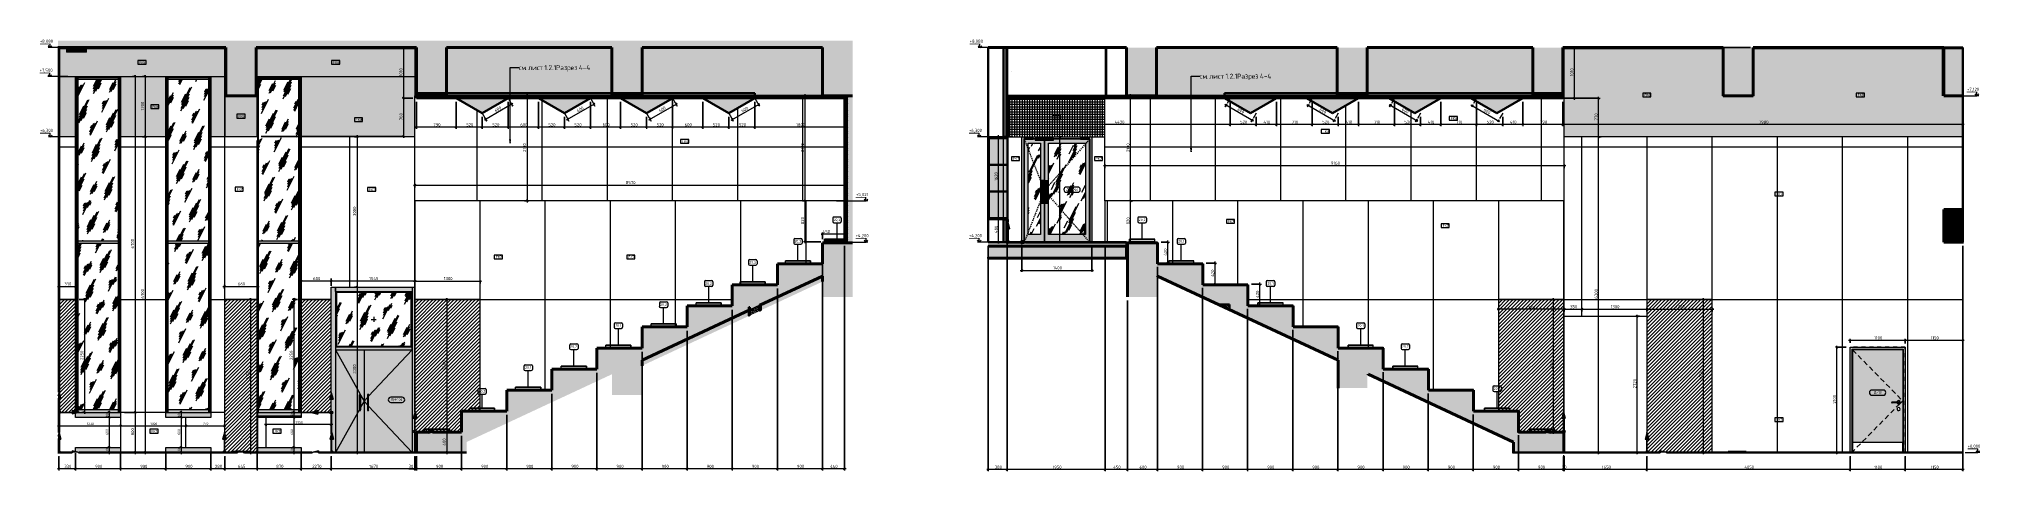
# Model space of a CAD drawing. Header units: millimetres. Extents: x 855 to 77750, y -1987 to 27400.
# Drawn here: x 26140 to 64882, y -372 to 8255 of the extents above; entities that cross this region are included whole.
import ezdxf

# ---------------------------------------------------------------- set-up
doc = ezdxf.new("R2010")
doc.units = ezdxf.units.MM
for name, pattern in [('200_ШТРИХ__ш1_п0_6_', [160, 100, -60]), ('200_ШТРИХ_ш1п0_6_', [40, 25, -15]), ('Штрих', [158.75, 79.375, -79.375])]:
    doc.linetypes.add(name, pattern=pattern)
for name, color, linetype, lineweight in [('A-ANNO-DIMS', 7, 'Continuous', 9), ('A-ANNO-DIMS-25', 7, 'Continuous', 9), ('A-CLNG', 7, 'Continuous', 9), ('A-DETL', 7, 'Continuous', 9), ('A-DETL-GENF', 7, 'Continuous', 9), ('A-DOOR', 7, 'Continuous', 9), ('A-DOOR-2', 7, '200_ШТРИХ__ш1_п0_6_', 9), ('A-DOOR-3', 7, 'Штрих', 9), ('A-DOOR-4', 7, '200_ШТРИХ_ш1п0_6_', 9), ('A-DOOR-FRAM-1', 7, 'Continuous', 9), ('A-DOOR-IDEN', 7, 'Continuous', 9), ('A-FLOR', 7, 'Continuous', 9), ('A-GENM', 7, 'Continuous', 9), ('A-GENM-1', 7, 'Continuous', 30), ('A-GLAZ', 7, 'Continuous', 9), ('A-GLAZ-CURT', 7, 'Continuous', 9), ('A-GLAZ-CWMG', 7, 'Continuous', 9), ('A-WALL', 7, 'Continuous', 9), ('A-WALL-IDEN', 7, 'Continuous', 9), ('A-WALL-PATT', 7, 'Continuous', 9), ('G-ANNO-DIMS', 7, 'Continuous', 9), ('G-ANNO-DIMS-1', 7, 'Continuous', 20), ('G-ANNO-TEXT', 7, 'Continuous', 9), ('I-FURN-IDEN', 7, 'Continuous', 9), ('I-WALL', 7, 'Continuous', 9), ('Q-SPCQ', 7, 'Continuous', 9), ('S-COLS', 7, 'Continuous', 9), ('S-STRS-3', 7, 'Continuous', 18), ('S-STRS-4', 7, 'Continuous', 40), ('Ограждение', 7, 'Continuous', 9), ('Поручни', 7, 'Continuous', 9)]:
    doc.layers.add(name, color=color, linetype=linetype, lineweight=lineweight)
for name, color, linetype, lineweight, true_color in [('A-CLNG-1', 7, 'Continuous', 9, 0x787878), ('A-CLNG-FNSH-1', 7, 'Continuous', 30, 0x3c3c3c), ('A-DETL-GENF-2', 7, 'Continuous', 9, 0x004000), ('A-FLOR-1', 7, 'Continuous', 9, 0x787878), ('A-FLOR-FNSH-1', 7, 'Continuous', 40, 0x3c3c3c), ('A-FLOR-FNSH-2', 7, 'Continuous', 30, 0x3c3c3c), ('A-WALL-4', 7, 'Continuous', 30, 0x3c3c3c), ('A-WALL-5', 7, 'Continuous', 40, 0x3c3c3c), ('A-WALL-6', 251, 'Continuous', 30, 0x505050), ('A-WALL-FNSH-3', 7, 'Continuous', 30, 0x3c3c3c), ('A-WALL-FNSH-4', 251, 'Continuous', 30, 0x505050), ('I-FURN-10', 7, 'Continuous', 9, 0xe0e0e0), ('I-FURN-11', 7, 'Continuous', 9, 0xf6f6f6), ('I-FURN-12', 7, 'Continuous', 9, 0xf3f3f3), ('I-FURN-13', 7, 'Continuous', 9, 0xf8f8f8), ('I-FURN-14', 7, 'Continuous', 9, 0xefefef), ('I-FURN-15', 7, 'Continuous', 9, 0xe9e9e9), ('I-FURN-16', 7, 'Continuous', 9, 0x949494), ('I-FURN-17', 7, 'Continuous', 9, 0x8d8d8d), ('I-FURN-18', 7, 'Continuous', 9, 0x888888), ('I-FURN-19', 7, 'Continuous', 9, 0x858585), ('I-FURN-2', 7, 'Continuous', 9, 0xc0c0c0), ('I-FURN-20', 7, 'Continuous', 9, 0x838383), ('I-FURN-21', 7, 'Continuous', 9, 0x818181), ('I-FURN-22', 9, 'Continuous', 9, 0x808080), ('I-FURN-23', 7, 'Continuous', 9, 0x7f7f7f), ('I-FURN-4', 7, 'Continuous', 9, 0xacacac), ('I-FURN-5', 7, 'Continuous', 9, 0x9e9e9e), ('I-FURN-6', 7, 'Continuous', 9, 0xfcfcfc), ('I-FURN-7', 7, 'Continuous', 9, 0xfbfbfb), ('I-FURN-8', 7, 'Continuous', 9, 0xfafafa), ('I-FURN-9', 7, 'Continuous', 9, 0xd3d3d3), ('I-WALL-1', 7, 'Continuous', 9, 0x787878), ('Q-SPCQ-1', 9, 'Continuous', 9, 0x808080), ('Q-SPCQ-2', 7, 'Continuous', 9, 0x7f7f7f), ('Q-SPCQ-3', 1, 'Continuous', 9, 0xff0000)]:
    doc.layers.add(name, color=color, linetype=linetype, lineweight=lineweight, true_color=true_color)
doc.layers.add('I-FURN-3', color=7, linetype='Continuous', lineweight=9, true_color=0x7f7f7f, transparency=0.7)
doc.styles.add('GOST Common_5', font='GOST_Common.ttf', dxfattribs={"width": 0.9, "height": 50})
doc.styles.add('GOST Common_6', font='GOST_Common.ttf', dxfattribs={"height": 50})
doc.styles.add('GOST Common_7', font='GOST_Common.ttf', dxfattribs={"width": 0.9, "height": 100})
doc.styles.add('ISOCPEUR_2', font='isocpeur.ttf', dxfattribs={"width": 0.9, "height": 62.5})
doc.styles.add('ISOCPEUR_3', font='isocpeur.ttf', dxfattribs={"width": 0.9, "height": 62.5})
doc.styles.add('ISOCPEUR_4', font='isocpeur.ttf', dxfattribs={"width": 0.9, "height": 50})
doc.dimstyles.new('ISO-2_0_0_9К_Средний_округл2', dxfattribs={"dimscale": 304.8, "dimtxt": 49.799059, "dimasz": 0.123031, "dimexe": 0.098425, "dimexo": 0, "dimgap": 0, "dimtad": 1, "dimdec": 0, "dimrnd": 10, "dimzin": 0, "dimdsep": 46, "dimtxsty": 'ISOCPEUR_4', "dimblk1": 'OBLIQUE', "dimblk2": 'OBLIQUE', "dimsah": 1, "dimcen": 0.09, "dimdle": 0.098425, "dimazin": 0, "dimtfac": 1, "dimtdec": 4, "dimtix": 1, "dimtmove": 0, "dimatfit": 3, "dimfxl": 1, "dimtvp": 1, "dimtolj": 1, "dimtzin": 0, "dimarcsym": 2})
doc.dimstyles.new('ISO-2_5_0_9К_БОЛЬШОЙ_1', dxfattribs={"dimscale": 304.8, "dimtxt": 62.248823, "dimasz": 0.123031, "dimexe": 0.098425, "dimexo": 0.246063, "dimgap": 0, "dimtad": 1, "dimdec": 0, "dimrnd": 10, "dimzin": 0, "dimdsep": 46, "dimtxsty": 'ISOCPEUR_2', "dimblk1": 'OBLIQUE', "dimblk2": 'OBLIQUE', "dimsah": 1, "dimcen": 0.09, "dimdle": 0.098425, "dimazin": 0, "dimtfac": 1, "dimtdec": 4, "dimtix": 1, "dimtmove": 0, "dimatfit": 3, "dimfxl": 1, "dimtvp": 1, "dimtolj": 1, "dimtzin": 0, "dimarcsym": 2})
doc.dimstyles.new('ISO-2_5_0_9К_БОЛЬШОЙ_2', dxfattribs={"dimscale": 304.8, "dimtxt": 62.248823, "dimasz": 0.123031, "dimexe": 0.098425, "dimexo": 0.246063, "dimgap": 0, "dimtad": 1, "dimdec": 0, "dimrnd": 10, "dimzin": 0, "dimdsep": 46, "dimtxsty": 'ISOCPEUR_2', "dimblk1": 'OBLIQUE', "dimblk2": 'OBLIQUE', "dimsah": 1, "dimcen": 0.09, "dimdle": 0.098425, "dimazin": 0, "dimtfac": 1, "dimtdec": 4, "dimtix": 1, "dimtmove": 1, "dimatfit": 3, "dimfxl": 1, "dimtvp": 1, "dimtolj": 1, "dimtzin": 0, "dimarcsym": 2})
doc.dimstyles.new('ISO-2_5_0_9К_БОЛЬШОЙ_3', dxfattribs={"dimscale": 304.8, "dimtxt": 62.248823, "dimasz": 0.123031, "dimexe": 0.098425, "dimexo": 0.246063, "dimgap": 0, "dimtad": 1, "dimdec": 0, "dimrnd": 10, "dimzin": 0, "dimdsep": 46, "dimtxsty": 'ISOCPEUR_3', "dimblk1": 'OBLIQUE', "dimblk2": 'OBLIQUE', "dimsah": 1, "dimcen": 0.09, "dimdle": 0.098425, "dimazin": 0, "dimtfac": 1, "dimtdec": 4, "dimtix": 1, "dimtmove": 0, "dimatfit": 3, "dimfxl": 1, "dimtvp": 1, "dimtolj": 1, "dimtzin": 0, "dimarcsym": 2})
doc.dimstyles.new('ISO-2_5_0_9К_БОЛЬШОЙ_4', dxfattribs={"dimscale": 304.8, "dimtxt": 62.248823, "dimasz": 0.123031, "dimexe": 0.098425, "dimexo": 0.246063, "dimgap": 0, "dimtad": 1, "dimdec": 0, "dimrnd": 10, "dimzin": 0, "dimdsep": 46, "dimtxsty": 'ISOCPEUR_2', "dimblk1": 'OBLIQUE', "dimblk2": 'OBLIQUE', "dimsah": 1, "dimcen": 0.09, "dimdle": 0.098425, "dimazin": 0, "dimtfac": 1, "dimtdec": 4, "dimtix": 1, "dimtmove": 2, "dimatfit": 3, "dimfxl": 1, "dimtvp": 1, "dimtolj": 1, "dimtzin": 0, "dimarcsym": 2})
pattern_1 = [(63.435, (17628.5, 31.75), (-255.583, 766.747), [317.5, -190.5, 317.5, -190.5, -403.903]), (63.435, (17628.5, 31.75), (-255.583, 766.747), [-1016, 127, -276.903]), (63.435, (17612.65, 47.6), (-255.583, 766.747), [254, -317.5, 190.5, -190.5, -467.403]), (63.435, (17612.65, 47.6), (-255.583, 766.747), [-952.5, 222.25, -245.153]), (63.435, (17612.65, 95.25), (-255.583, 766.747), [190.5, -381, 127, -190.5, -530.903]), (63.435, (17612.65, 95.25), (-255.583, 766.747), [-889, 285.75, -245.153]), (63.435, (17660.27, 47.6), (-255.583, 766.747), [190.5, -381, 158.75, -6404.65]), (63.435, (17707.9, 95.25), (-255.583, 766.747), [95.25, -476.25, 63.5, -6499.9]), (63.435, (17628.5, 174.6), (-255.583, 766.747), [63.5, -476.25, 63.5, -254, -562.653]), (63.435, (17628.5, 174.6), (-255.583, 766.747), [-857.25, 158.75, -403.903]), (63.435, (17914.27, 127), (-255.583, 766.747), [317.5, -476.25, 381, -251.503]), (63.435, (17914.27, 79.4), (-255.583, 766.747), [444.5, -317.5, 476.25, -188.003]), (63.435, (17946, 95.25), (-255.583, 766.747), [508, -254, 381, -276.903]), (63.435, (17993.65, 142.9), (-255.583, 766.747), [317.5, -444.5, 254, -403.903]), (63.435, (17946, 238.1), (-255.583, 766.747), [158.75, -635, 190.5, -435.653]), (63.435, (18041.27, 190.5), (-255.583, 766.747), [127, -635, 127, -530.903])]
pattern_2 = [(45, (29326.597, 0), (-14.25598, 14.25598), []), (45, (29340.853, 0), (-14.25598, 14.25598), [25.202, -5.04, 0.8382, -4.202])]
pattern_3 = [(0, (29326.597, 0), (30.48, 7.62), [2.515, -20.345, 2.515, -20.345, -121.92]), (0, (29326.597, 0), (30.48, 7.62), [-45.72, 2.515, -43.205, 2.515, -20.345, -53.34]), (0, (29326.597, 0), (30.48, 7.62), [-114.3, 2.515, -12.725, 2.515, -35.585]), (120, (29338.027, 3.81), (-21.8391136, 22.5864543), [2.515, -20.345, 2.515, -20.345, -121.92]), (120, (29338.027, 3.81), (-21.8391136, 22.5864543), [-45.72, 2.515, -43.205, 2.515, -20.345, -53.34]), (120, (29338.027, 3.81), (-21.8391136, 22.5864543), [-114.3, 2.515, -12.725, 2.515, -35.585]), (240, (29341.837, 19.05), (-8.6408864, -30.2064543), [2.515, -20.345, 2.515, -20.345, -121.92]), (240, (29341.837, 19.05), (-8.6408864, -30.2064543), [-45.72, 2.515, -43.205, 2.515, -20.345, -53.34]), (240, (29341.837, 19.05), (-8.6408864, -30.2064543), [-114.3, 2.515, -12.725, 2.515, -35.585])]
pattern_4 = [(0, (33640.6, 0), (0, 3050), []), (90, (33640.6, 0), (-1300, 8e-14), [])]
pattern_5 = [(0, (29846.3, 0), (0, 3050), []), (90, (29846.3, 0), (-1300, 8e-14), [])]
pattern_6 = [(0, (45279, 3058.6), (0, 3040.04), []), (90, (45279, 3058.6), (-1300, 8e-14), [])]
pattern_7 = [(45, (29326.597, 0), (-35.35534, 35.35534), [])]
pattern_8 = [(45, (78446.07, 0), (-14.25598, 14.25598), []), (45, (78460.325, 0), (-14.25598, 14.25598), [25.202, -5.04, 0.8382, -4.202])]
pattern_9 = [(0, (47457, 0), (0, 3050), []), (90, (47457.1, 0), (-1300, 8e-14), [])]
pattern_10 = [(0, (78446.0694, 0), (30.48, 7.62), [2.515, -20.345, 2.515, -20.345, -121.92]), (0, (78446.0694, 0), (30.48, 7.62), [-45.72, 2.515, -43.205, 2.515, -20.345, -53.34]), (0, (78446.0694, 0), (30.48, 7.62), [-114.3, 2.515, -12.725, 2.515, -35.585]), (120, (78457.4994, 3.81), (-21.8391136, 22.5864543), [2.515, -20.345, 2.515, -20.345, -121.92]), (120, (78457.4994, 3.81), (-21.8391136, 22.5864543), [-45.72, 2.515, -43.205, 2.515, -20.345, -53.34]), (120, (78457.4994, 3.81), (-21.8391136, 22.5864543), [-114.3, 2.515, -12.725, 2.515, -35.585]), (240, (78461.3094, 19.05), (-8.6408864, -30.2064543), [2.515, -20.345, 2.515, -20.345, -121.92]), (240, (78461.3094, 19.05), (-8.6408864, -30.2064543), [-45.72, 2.515, -43.205, 2.515, -20.345, -53.34]), (240, (78461.3094, 19.05), (-8.6408864, -30.2064543), [-114.3, 2.515, -12.725, 2.515, -35.585])]
pattern_11 = [(63.435, (63.5, 31.75), (-255.583, 766.747), [317.5, -190.5, 317.5, -190.5, -403.903]), (63.435, (63.5, 31.75), (-255.583, 766.747), [-1016, 127, -276.903]), (63.435, (47.6, 47.6), (-255.583, 766.747), [254, -317.5, 190.5, -190.5, -467.403]), (63.435, (47.6, 47.6), (-255.583, 766.747), [-952.5, 222.25, -245.153]), (63.435, (47.6, 95.25), (-255.583, 766.747), [190.5, -381, 127, -190.5, -530.903]), (63.435, (47.6, 95.25), (-255.583, 766.747), [-889, 285.75, -245.153]), (63.435, (95.25, 47.6), (-255.583, 766.747), [190.5, -381, 158.75, -6404.653]), (63.435, (142.9, 95.25), (-255.583, 766.747), [95.25, -476.25, 63.5, -6499.903]), (63.435, (63.5, 174.6), (-255.583, 766.747), [63.5, -476.25, 63.5, -254, -562.653]), (63.435, (63.5, 174.6), (-255.583, 766.747), [-857.25, 158.75, -403.903]), (63.435, (349.25, 127), (-255.583, 766.747), [317.5, -476.25, 381, -251.503]), (63.435, (349.25, 79.4), (-255.583, 766.747), [444.5, -317.5, 476.25, -188.003]), (63.435, (381, 95.25), (-255.583, 766.747), [508, -254, 381, -276.903]), (63.435, (428.6, 142.9), (-255.583, 766.747), [317.5, -444.5, 254, -403.903]), (63.435, (381, 238.1), (-255.583, 766.747), [158.75, -635, 190.5, -435.653]), (63.435, (476.25, 190.5), (-255.583, 766.747), [127, -635, 127, -530.903])]
pattern_12 = [(0, (78446.07, 0), (101.6, 25.4), [8.382, -67.818, 8.382, -67.818, -406.4]), (0, (78446.07, 0), (101.6, 25.4), [-152.4, 8.382, -144.018, 8.382, -67.818, -177.8]), (0, (78446.07, 0), (101.6, 25.4), [-381, 8.382, -42.418, 8.382, -118.618]), (120, (78484.17, 12.7), (-72.797045, 75.288181), [8.382, -67.818, 8.382, -67.818, -406.4]), (120, (78484.17, 12.7), (-72.797045, 75.288181), [-152.4, 8.382, -144.018, 8.382, -67.818, -177.8]), (120, (78484.17, 12.7), (-72.797045, 75.288181), [-381, 8.382, -42.418, 8.382, -118.618]), (240, (78496.87, 63.5), (-28.802955, -100.688181), [8.382, -67.818, 8.382, -67.818, -406.4]), (240, (78496.87, 63.5), (-28.802955, -100.688181), [-152.4, 8.382, -144.018, 8.382, -67.818, -177.8]), (240, (78496.87, 63.5), (-28.802955, -100.688181), [-381, 8.382, -42.418, 8.382, -118.618])]
pattern_13 = [(0, (56917, 0), (0, 3050), []), (90, (56917.1, 0), (-1300, 8e-14), [])]
pattern_14 = [(45, (78446.07, 0), (-35.35534, 35.35534), [])]

msp = doc.modelspace()

# ---------------------------------------------------------------- texts
at = {"layer": 'A-DOOR-IDEN', "char_height": 50, "attachment_point": 1, "style": 'GOST Common_6'}
for s, insert, width in [('\\fGOST Common|b0|i0|c204|p34|;Д', (46634, 5275.3), 56.118), ('-39(', (46680.3, 5275.3), 154.325), ('\\fGOST Common|b0|i0|c204|p34|;л', (46807.6, 5275.3), 42.089), ('\\fGOST Common|b0|i0|c204|p34|;)', (46842.3, 5275.3), 24.051), ('\\fGOST Common|b0|i0|c204|p34|;Д', (62744.4, 1225.3), 56.118), ('-13', (62790.7, 1225.3), 116.245), ('ДН', (33161.5, 1082.5), 106.224), ('-1(', (33249.2, 1082.5), 98.207), ('\\fGOST Common|b0|i0|c204|p34|;л', (33330.2, 1082.5), 42.089), ('\\fGOST Common|b0|i0|c204|p34|;)', (33364.9, 1082.5), 24.051)]:
    msp.add_mtext(s, dxfattribs=dict(at, insert=insert, width=width))
at = {"layer": 'A-WALL-IDEN', "char_height": 50, "attachment_point": 1, "style": 'GOST Common_5'}
for s, insert, width in [('FK8', (28146.5, 7809.5), 124.462), ('FK8', (32010.5, 7809.5), 124.462), ('FK8', (58162.4, 7159.4), 124.462), ('FK8', (62420.3, 7159.4), 124.462), ('FK8', (28402.9, 6924.5), 124.462), ('FK8', (30121.6, 6734.5), 124.462), ('FK8', (32465, 6664.2), 124.462), ('FK19', (46372.7, 6709.5), 151.519), ('FK8', (54304.7, 6692.3), 124.462), ('FK8', (38972.9, 6232.2), 124.462), ('FK8', (51751.9, 6431.9), 124.462), ('FK7', (45571.2, 5889.7), 124.462), ('FK7', (47224.3, 5889.7), 124.462), ('FK7', (30087.1, 5277.7), 124.462), ('FK7', (32727.4, 5276.1), 124.462), ('FK7', (60797.8, 5180.9), 124.462), ('FK7', (49858, 4636.9), 124.462), ('FK7', (54141.4, 4550.9), 124.462), ('FK7', (35256.1, 3925.2), 124.462), ('FK7', (37899.1, 3925.2), 124.462), ('FK7', (28386, 449.2), 124.462), ('FK7', (30842, 449.2), 124.462), ('FK7', (60797.8, 681.9), 124.462)]:
    msp.add_mtext(s, dxfattribs=dict(at, insert=insert, width=width))
at = {"layer": 'G-ANNO-TEXT', "char_height": 100, "attachment_point": 1, "style": 'GOST Common_7'}
for s, insert, width in [('см', (35713.6, 7729.6), 153.323), ('. ', (35840.1, 7729.6), 70.348), ('лист', (35898.2, 7729.6), 315.664), (' 1.2.1. ', (36158.6, 7729.6), 358.956), ('Разрез', (36454.8, 7729.6), 472.595), (' 4-4', (36844.7, 7729.6), 292.215), ('см', (49298.5, 7559.1), 153.323), ('. ', (49425.1, 7559.1), 70.348), ('лист', (49483.1, 7559.1), 315.664), (' 1.2.1. ', (49743.5, 7559.1), 358.956), ('Разрез', (50039.7, 7559.1), 472.595), (' 4-4', (50429.6, 7559.1), 292.215)]:
    msp.add_mtext(s, dxfattribs=dict(at, insert=insert, width=width))
at = {"layer": 'I-FURN-IDEN', "char_height": 50, "attachment_point": 1, "style": 'GOST Common_6'}
for s, insert, width in [('20,2', (41993.2, 4669.7), 154.325), ('20,2', (48079.7, 4669.7), 154.325), ('20,2', (41213.2, 4239.7), 154.325), ('20,1', (48865.4, 4239.7), 140.295), ('20,2', (40313.2, 3819.7), 154.325), ('20,2', (39433.2, 3399.7), 154.325), ('20,1', (50645.4, 3399.7), 140.295), ('20,2', (38533.2, 2979.7), 154.325), ('20,1', (37639, 2559.7), 140.295), ('20,1', (52445.4, 2559.7), 140.295), ('20,2', (36744.2, 2139.7), 154.325), ('20,2', (53328.7, 2139.7), 154.325), ('20,1', (35839, 1719.7), 140.295), ('20,2', (34913.2, 1246.8), 154.325), ('20,2', (55159.7, 1299.7), 154.325)]:
    msp.add_mtext(s, dxfattribs=dict(at, insert=insert, width=width))

# ---------------------------------------------------------------- blocks, each defined once
blk = doc.blocks.new('Системная панель - Стекло - 40мм-22856102-Развертка 1_04-1')
at = {"layer": 'A-GLAZ-CURT'}
h = blk.add_hatch(dxfattribs=at)
h.set_pattern_fill('FP_17', color=256, style=0, pattern_type=2)
h.set_pattern_definition(pattern_1)
h.paths.add_polyline_path([(17236, 850), (17760, 850), (17760, 4175), (16960, 4175), (16960, 850)])
blk = doc.blocks.new('Прямоугольный импост - Импост структурный с накладкой - 160мм Темный-33186087-Развертка 1_04-1')
at = {"layer": 'A-GLAZ-CWMG'}
blk.add_hatch(color=256, dxfattribs=at).paths.add_polyline_path([(17760, 7450), (17760, 7480), (16960, 7480), (16960, 7450), (17732, 7450)])
blk.add_line((16960, 7450), (17760, 7450), dxfattribs=at)
blk = doc.blocks.new('Прямоугольный импост - Импост структурный с накладкой - 160мм Темный-33186088-Развертка 1_04-1')
at = {"layer": 'A-GLAZ-CWMG'}
blk.add_hatch(color=256, dxfattribs=at).paths.add_polyline_path([(17732, 800), (17760, 800), (17760, 850), (16960, 850), (16960, 800), (17236, 800)])
blk.add_line((17760, 850), (16960, 850), dxfattribs=at)
blk = doc.blocks.new('Прямоугольный импост - Импост структурный с накладкой - 190мм-22856094-Развертка 1_04-1')
at = {"layer": 'A-GLAZ-CWMG'}
blk.add_hatch(color=256, dxfattribs=at).paths.add_polyline_path([(17789, 800), (17789, 4200), (17760, 4200), (17760, 800)])
blk.add_line((17760, 4200), (17760, 800), dxfattribs=at)
blk = doc.blocks.new('Прямоугольный импост - Импост структурный с накладкой - 190мм-22856075-Развертка 1_04-1')
at = {"layer": 'A-GLAZ-CWMG'}
blk.add_hatch(color=256, dxfattribs=at).paths.add_polyline_path([(16931, 4200), (16960, 4200), (16960, 7480), (16931, 7480), (16931, 4279)])
blk.add_line((16960, 4200), (16960, 7480), dxfattribs=at)
blk = doc.blocks.new('Системная панель - Стекло - 40мм-V4-Развертка 1_04-1')
at = {"layer": 'A-GLAZ-CURT'}
h = blk.add_hatch(dxfattribs=at)
h.set_pattern_fill('FP_17', color=256, style=0, pattern_type=2)
h.set_pattern_definition(pattern_1)
h.paths.add_polyline_path([(19218, 850), (19560, 850), (19560, 4175), (18760, 4175), (18760, 850)])
blk = doc.blocks.new('Прямоугольный импост - Импост структурный с накладкой - 190мм-V5-Развертка 1_04-1')
at = {"layer": 'A-GLAZ-CWMG'}
blk.add_hatch(color=256, dxfattribs=at).paths.add_polyline_path([(18760, 4200), (18760, 7480), (18736, 7480), (18736, 7500), (18731, 7500), (18731, 7120), (18736, 7120), (18736, 6300), (18741, 6300), (18741, 4200)])
blk.add_line((18760, 4200), (18760, 7480), dxfattribs=at)
blk = doc.blocks.new('Системная панель - Стекло - 40мм-22856070-Развертка 1_04-1')
at = {"layer": 'A-GLAZ-CURT'}
h = blk.add_hatch(dxfattribs=at)
h.set_pattern_fill('FP_17', color=256, style=0, pattern_type=2)
h.set_pattern_definition(pattern_1)
h.paths.add_polyline_path([(17732, 4225), (17760, 4225), (17760, 7450), (16960, 7450), (16960, 4225)])
blk = doc.blocks.new('Системная панель - Стекло - 40мм-V6-Развертка 1_04-1')
at = {"layer": 'A-GLAZ-CURT'}
h = blk.add_hatch(dxfattribs=at)
h.set_pattern_fill('FP_17', color=256, style=0, pattern_type=2)
h.set_pattern_definition(pattern_1)
h.paths.add_polyline_path([(19560, 4225), (19560, 7450), (18760, 7450), (18760, 4225)])
blk = doc.blocks.new('Прямоугольный импост - Импост структурный с накладкой - 160мм Темный-33186089-Развертка 1_04-1')
at = {"layer": 'A-GLAZ-CWMG'}
blk.add_hatch(color=256, dxfattribs=at).paths.add_polyline_path([(16960, 4175), (17760, 4175), (17760, 4225), (16960, 4225), (16960, 4200)])
for p, q in [((16960, 4225), (17760, 4225)), ((16960, 4175), (17760, 4175))]:
    blk.add_line(p, q, dxfattribs=at)
blk = doc.blocks.new('Прямоугольный импост - Импост структурный с накладкой - 190мм-22856073-Развертка 1_04-1')
at = {"layer": 'A-GLAZ-CWMG'}
blk.add_hatch(color=256, dxfattribs=at).paths.add_polyline_path([(17789, 4200), (17789, 7480), (17760, 7480), (17760, 4200)])
blk.add_line((17760, 7480), (17760, 4200), dxfattribs=at)
blk = doc.blocks.new('Прямоугольный импост - Импост структурный с накладкой - 190мм-22856098-Развертка 1_04-1')
at = {"layer": 'A-GLAZ-CWMG'}
blk.add_hatch(color=256, dxfattribs=at).paths.add_polyline_path([(16931, 800), (16960, 800), (16960, 4200), (16931, 4200), (16931, 1022)])
blk.add_line((16960, 800), (16960, 4200), dxfattribs=at)
blk = doc.blocks.new('Прямоугольный импост - Импост структурный с накладкой - 190мм-V7-Развертка 1_04-1')
at = {"layer": 'A-GLAZ-CWMG'}
blk.add_hatch(color=256, dxfattribs=at).paths.add_polyline_path([(18741, 800), (18760, 800), (18760, 4200), (18741, 4200), (18741, 1022)])
blk.add_line((18760, 800), (18760, 4200), dxfattribs=at)
blk = doc.blocks.new('BSC_Колонна _Прямоугольная - 600х600-23295697-Развертка 1_04-1')
at = {"layer": 'S-COLS'}
blk.add_hatch(color=256, dxfattribs=at).paths.add_polyline_path([(22510, 7170), (22510, 7170), (22510, 7190)])
blk.add_line((22510, 8080), (22510, 7170), dxfattribs=at)
blk = doc.blocks.new('Перекрытия 3 - Перекрытия 4-20977624-Развертка 1_04-1')
at = {"layer": 'S-STRS-3'}
blk.add_hatch(color=256, dxfattribs=at).paths.add_polyline_path([(22555, -5), (22910, -5), (22910, 209), (25810, 1562), (25810, 1145), (26410, 1145), (26410, 1842), (30010, 3522), (30010, 3105), (30610, 3105), (30610, 4185), (30010, 4185), (30010, 3765), (29110, 3765), (29110, 3345), (28210, 3345), (28210, 2925), (27310, 2925), (27310, 2505), (26410, 2505), (26410, 2085), (25510, 2085), (25510, 1665), (24610, 1665), (24610, 1245), (23710, 1245), (23710, 825), (22810, 825), (22810, 405), (22229, 405), (22149, 384), (22149, 405), (21910, 405), (21910, -5), (22420, -5)])
blk.add_line((28560, 2846), (28760, 2939), dxfattribs=at)
at = {"layer": 'S-STRS-4'}
for p, q in [((30610, 4185), (30010, 4185)), ((30010, 4185), (30010, 3765)), ((28760, 2939), (30010, 3522)), ((30010, 3765), (29110, 3765)), ((29110, 3765), (29110, 3345)), ((30010, 3522), (30010, 3411)), ((29110, 3345), (28210, 3345)), ((28210, 3345), (28210, 2925)), ((26410, 1842), (28560, 2846)), ((28210, 2925), (27310, 2925)), ((27310, 2925), (27310, 2505)), ((27310, 2505), (26410, 2505)), ((26410, 2505), (26410, 2085)), ((26410, 2085), (25510, 2085)), ((25510, 2085), (25510, 1665)), ((25510, 1665), (24610, 1665)), ((24610, 1665), (24610, 1245)), ((26410, 1731), (26410, 1842)), ((24610, 1245), (23710, 1245)), ((23710, 1245), (23710, 825)), ((23179, 825), (22810, 825)), ((22810, 825), (22810, 405)), ((23710, 825), (23179, 825)), ((22149, 405), (21910, 405)), ((21910, 405), (21910, -5)), ((22810, 405), (22229, 405))]:
    blk.add_line(p, q, dxfattribs=at)
blk = doc.blocks.new('BSC_Колонна _Прямоугольная - 600х800-24078684-Развертка 1_04-1')
at = {"layer": 'S-COLS'}
blk.add_line((18710, 8070), (18710, 7120), dxfattribs=at)
blk = doc.blocks.new('110_Дверь_СКБ_2Ст_Наружная - ДН-1_л_ Двухстворчатая 1450 х3300 _h_ в свету с верхним остеклением-23567691-Развертка 1_04-1')
at = {"layer": 'A-DOOR'}
h = blk.add_hatch(color=256, dxfattribs=at)
h.paths.add_polyline_path([(21805, 2100), (21825, 2100), (21825, 3215), (20295, 3215), (20295, 2100), (20704, 2100)])
h.paths.add_polyline_path([(20315, 2120), (20315, 3195), (21805, 3195), (21805, 2120), (20704, 2120)])
h = blk.add_hatch(color=256, dxfattribs=at)
h.paths.add_polyline_path([(20295, 0), (20865, 0), (20865, 2050), (20295, 2050), (20295, 3)])
h.paths.add_polyline_path([(20785, 838), (20782, 838), (20779, 839), (20776, 841), (20774, 844), (20773, 847), (20772, 850), (20773, 1151), (20773, 1153), (20774, 1156), (20776, 1159), (20779, 1161), (20782, 1162), (20785, 1162), (20788, 1162), (20791, 1161), (20794, 1159), (20796, 1156), (20797, 1153), (20797, 1150), (20797, 850), (20797, 847), (20796, 844), (20794, 841), (20791, 839), (20788, 838)])
h = blk.add_hatch(color=256, dxfattribs=at)
h.paths.add_polyline_path([(20865, 0), (21825, 0), (21825, 2050), (20865, 2050), (20865, 18)])
h.paths.add_polyline_path([(20945, 838), (20942, 838), (20939, 839), (20936, 841), (20934, 844), (20933, 847), (20932, 850), (20933, 1151), (20933, 1153), (20934, 1156), (20936, 1159), (20939, 1161), (20942, 1162), (20945, 1162), (20948, 1162), (20951, 1161), (20954, 1159), (20956, 1156), (20957, 1153), (20957, 1150), (20957, 850), (20957, 847), (20956, 844), (20954, 841), (20951, 839), (20948, 838)])
at = {"layer": 'A-DOOR-FRAM-1'}
for points in [[(20295, 0), (20295, 3300), (20210, 3300), (20210, 1200), (20246, 1065), (20210, 1065), (20210, 800), (20221, 800), (20221, 400), (20257, 265), (20221, 265), (20221, 0)], [(20704, 3215), (21825, 3215), (21825, 3300), (20295, 3300), (20295, 3215)], [(20704, 2050), (21825, 2050), (21825, 2100), (20295, 2100), (20295, 2050)]]:
    blk.add_hatch(color=256, dxfattribs=at).paths.add_polyline_path(points)
h = blk.add_hatch(dxfattribs=at)
h.set_pattern_fill('FP_17', color=256, style=0, pattern_type=2)
h.set_pattern_definition(pattern_1)
h.paths.add_polyline_path([(20315, 2120), (21805, 2120), (21805, 3195), (20315, 3195)])
h = blk.add_hatch(color=256, dxfattribs=at)
h.paths.add_polyline_path([(21879, 0), (21879, 685), (21848, 685), (21879, 799), (21879, 3300), (21825, 3300), (21825, 0)])
h.paths.add_polyline_path([(21910, 0), (21910, 400), (21890, 400), (21890, 0)])
at = {"layer": 'A-DOOR'}
for p, q in [((21805, 3195), (20315, 3195)), ((20315, 3195), (20315, 2120)), ((21805, 2120), (21805, 3195)), ((20295, 2048), (20789, 1162)), ((20315, 2120), (21805, 2120)), ((20865, 2050), (20865, 0)), ((20865, 2050), (20865, 0)), ((21825, 2049), (20957, 1124)), ((20772, 859), (20295, 0)), ((20772, 850), (20772, 1150)), ((20797, 1150), (20797, 850)), ((20797, 1146), (20865, 1025)), ((20865, 1025), (20797, 904)), ((20932, 1097), (20865, 1025)), ((20865, 1025), (20932, 953)), ((20932, 1150), (20932, 850)), ((20957, 850), (20957, 1150)), ((20957, 926), (21825, 0))]:
    blk.add_line(p, q, dxfattribs=at)
for centre, start, end in [((20785, 1150), 0, 180), ((20945, 1150), 0, 180), ((20785, 850), 180, 0), ((20945, 850), 180, 360)]:
    blk.add_arc(centre, 12.5, start, end, dxfattribs=at)
at = {"layer": 'A-DOOR-FRAM-1'}
for p, q in [((20295, 3215), (20295, 3300)), ((20295, 3300), (20295, 0)), ((20295, 3215), (21825, 3215)), ((21825, 3300), (21825, 3215)), ((21825, 3300), (21825, 0)), ((20295, 2100), (20295, 2050)), ((21825, 2100), (20295, 2100)), ((20295, 2050), (21825, 2050)), ((21825, 2050), (21825, 2100)), ((21910, 0), (21890, 0))]:
    blk.add_line(p, q, dxfattribs=at)
at = {"layer": 'A-GLAZ'}
for p, q in [((21010, 2657), (21110, 2657)), ((21060, 2707), (21060, 2607))]:
    blk.add_line(p, q, dxfattribs=at)
blk = doc.blocks.new('Системная панель - Стекло - 40мм-V8-Развертка 1_04-1')
at = {"layer": 'A-GLAZ-CURT'}
h = blk.add_hatch(dxfattribs=at)
h.set_pattern_fill('FP_17', color=256, style=0, pattern_type=2)
h.set_pattern_definition(pattern_1)
h.paths.add_polyline_path([(15255, 850), (15960, 850), (15960, 4175), (15160, 4175), (15160, 850)])
blk = doc.blocks.new('Системная панель - Стекло - 40мм-V9-Развертка 1_04-1')
at = {"layer": 'A-GLAZ-CURT'}
h = blk.add_hatch(dxfattribs=at)
h.set_pattern_fill('FP_17', color=256, style=0, pattern_type=2)
h.set_pattern_definition(pattern_1)
h.paths.add_polyline_path([(15960, 4225), (15960, 7450), (15160, 7450), (15160, 4225)])
blk = doc.blocks.new('Прямоугольный импост - Импост структурный с накладкой - 190мм-V10-Развертка 1_04-1')
at = {"layer": 'A-GLAZ-CWMG'}
blk.add_hatch(color=256, dxfattribs=at).paths.add_polyline_path([(15160, 811), (15160, 4200), (15131, 4200), (15131, 818)])
blk.add_line((15160, 811), (15160, 4200), dxfattribs=at)
blk = doc.blocks.new('Плинтус - Плинтус керамогранит бежевый-32865233-Развертка 1_04-1')
at = {"layer": 'A-GENM'}
for p, q in [((14795, 100), (14780, 100)), ((14780, 100), (14780, 0)), ((14795, 0), (14795, 100)), ((14780, 0), (14795, 0))]:
    blk.add_line(p, q, dxfattribs=at)
blk = doc.blocks.new('Подушка 500500  - Подушка 500500 -30734744-Развертка 1_04-1')
at = {"layer": 'I-FURN-3'}
blk.add_hatch(color=256, dxfattribs=at).paths.add_polyline_path([(22149, 415), (22149, 456), (22284, 420), (22266, 415), (22569, 415), (22569, 465), (22069, 465), (22069, 415)])
at = {"layer": 'I-FURN-2'}
for p, q in [((22069, 465), (22569, 465)), ((22069, 415), (22069, 465)), ((22149, 415), (22069, 415)), ((22569, 415), (22266, 415)), ((22569, 415), (22569, 465))]:
    blk.add_line(p, q, dxfattribs=at)
at = {"layer": 'I-FURN-4'}
for p, q in [((22569, 465), (22069, 465)), ((22069, 415), (22069, 465)), ((22069, 415), (22149, 415)), ((22266, 415), (22569, 415)), ((22569, 465), (22569, 415))]:
    blk.add_line(p, q, dxfattribs=at)
blk = doc.blocks.new('Подушка 500500  - Подушка 500х500 _второго цвета_-30765996-Развертка 1_04-1')
at = {"layer": 'I-FURN-3'}
blk.add_hatch(color=256, dxfattribs=at).paths.add_polyline_path([(22069, 415), (22149, 415), (22149, 456), (22284, 420), (22266, 415), (22560, 415), (22560, 465), (22060, 465), (22060, 415)])
at = {"layer": 'I-FURN-2'}
for p, q in [((22060, 465), (22069, 465)), ((22060, 415), (22060, 465)), ((22069, 415), (22060, 415))]:
    blk.add_line(p, q, dxfattribs=at)
at = {"layer": 'I-FURN-4'}
for p, q in [((22069, 465), (22060, 465)), ((22060, 415), (22060, 465)), ((22060, 415), (22069, 415)), ((22069, 465), (22560, 465)), ((22149, 415), (22069, 415)), ((22560, 415), (22266, 415)), ((22560, 415), (22560, 465))]:
    blk.add_line(p, q, dxfattribs=at)
at = {"layer": 'I-FURN-5'}
for p, q in [((22560, 465), (22069, 465)), ((22069, 415), (22149, 415)), ((22266, 415), (22560, 415)), ((22560, 465), (22560, 415))]:
    blk.add_line(p, q, dxfattribs=at)
blk = doc.blocks.new('Подушка 500500  - Подушка 500х500 _второго цвета_-V11-Развертка 1_04-1')
at = {"layer": 'I-FURN-3'}
blk.add_hatch(color=256, dxfattribs=at).paths.add_polyline_path([(23059, 835), (23469, 835), (23469, 885), (22969, 885), (22969, 835)])
at = {"layer": 'I-FURN-2'}
for p, q in [((22969, 885), (23179, 885)), ((22969, 835), (22969, 885)), ((23179, 835), (22969, 835)), ((23179, 885), (23469, 885)), ((23469, 835), (23179, 835)), ((23469, 835), (23469, 885))]:
    blk.add_line(p, q, dxfattribs=at)
at = {"layer": 'I-FURN-4'}
for p, q in [((23179, 885), (22969, 885)), ((22969, 835), (22969, 885)), ((22969, 835), (23179, 835)), ((23469, 885), (23179, 885)), ((23179, 835), (23469, 835)), ((23469, 885), (23469, 835))]:
    blk.add_line(p, q, dxfattribs=at)
blk = doc.blocks.new('Подушка 500500  - Подушка 500500 -V12-Развертка 1_04-1')
at = {"layer": 'I-FURN-3'}
blk.add_hatch(color=256, dxfattribs=at).paths.add_polyline_path([(24389, 1255), (24389, 1305), (23889, 1305), (23889, 1255)])
at = {"layer": 'I-FURN-2'}
for p, q in [((23889, 1305), (24389, 1305)), ((23889, 1255), (23889, 1305)), ((24389, 1255), (23889, 1255)), ((24389, 1255), (24389, 1305))]:
    blk.add_line(p, q, dxfattribs=at)
at = {"layer": 'I-FURN-4'}
for p, q in [((24389, 1305), (23889, 1305)), ((23889, 1255), (23889, 1305)), ((23889, 1255), (24389, 1255)), ((24389, 1305), (24389, 1255))]:
    blk.add_line(p, q, dxfattribs=at)
blk = doc.blocks.new('Подушка 500500  - Подушка 500х500 _второго цвета_-V13-Развертка 1_04-1')
at = {"layer": 'I-FURN-3'}
blk.add_hatch(color=256, dxfattribs=at).paths.add_polyline_path([(25300, 1675), (25300, 1725), (24800, 1725), (24800, 1675)])
at = {"layer": 'I-FURN-2'}
for p, q in [((24800, 1725), (25300, 1725)), ((24800, 1675), (24800, 1725)), ((25300, 1675), (24800, 1675)), ((25300, 1675), (25300, 1725))]:
    blk.add_line(p, q, dxfattribs=at)
at = {"layer": 'I-FURN-4'}
for p, q in [((25300, 1725), (24800, 1725)), ((24800, 1675), (24800, 1725)), ((24800, 1675), (25300, 1675)), ((25300, 1725), (25300, 1675))]:
    blk.add_line(p, q, dxfattribs=at)
blk = doc.blocks.new('Подушка 500500  - Подушка 500500 -V14-Развертка 1_04-1')
at = {"layer": 'I-FURN-3'}
blk.add_hatch(color=256, dxfattribs=at).paths.add_polyline_path([(25300, 1675), (25300, 1725), (24800, 1725), (24800, 1675)])
at = {"layer": 'I-FURN-4'}
for p, q in [((24800, 1725), (25300, 1725)), ((24800, 1675), (24800, 1725)), ((25300, 1675), (24800, 1675)), ((25300, 1675), (25300, 1725))]:
    blk.add_line(p, q, dxfattribs=at)
at = {"layer": 'I-FURN-5'}
for p, q in [((25300, 1725), (24800, 1725)), ((24800, 1675), (24800, 1725)), ((24800, 1675), (25300, 1675)), ((25300, 1725), (25300, 1675))]:
    blk.add_line(p, q, dxfattribs=at)
blk = doc.blocks.new('Подушка 500500  - Подушка 500х500 _второго цвета_-V15-Развертка 1_04-1')
at = {"layer": 'I-FURN-3'}
blk.add_hatch(color=256, dxfattribs=at).paths.add_polyline_path([(30049, 4205), (30449, 4205), (30449, 4255), (30049, 4255)])
at = {"layer": 'I-FURN-2'}
for p, q in [((30049, 4255), (30449, 4255)), ((30049, 4205), (30049, 4255)), ((30449, 4205), (30049, 4205))]:
    blk.add_line(p, q, dxfattribs=at)
at = {"layer": 'I-FURN-4'}
for p, q in [((30449, 4255), (30049, 4255)), ((30049, 4205), (30049, 4255)), ((30049, 4205), (30449, 4205))]:
    blk.add_line(p, q, dxfattribs=at)
blk = doc.blocks.new('Надпись в вестибюле - Надпись в вестибюле-30816215-Развертка 1_04-1')
at = {"layer": 'I-FURN-10'}
for p, q in [((30439, 6303), (30439, 6283)), ((30449, 6303), (30439, 6303)), ((30439, 6283), (30439, 6279)), ((30449, 6283), (30439, 6283)), ((30449, 6259), (30439, 6259)), ((30439, 6187), (30439, 6240)), ((30439, 6240), (30439, 6187)), ((30449, 6240), (30439, 6240)), ((30439, 6240), (30449, 6240)), ((30449, 6300), (30449, 6303)), ((30439, 6187), (30439, 6041)), ((30439, 6041), (30439, 6187)), ((30439, 5989), (30439, 6041)), ((30439, 6041), (30439, 5989)), ((30449, 6041), (30439, 6041)), ((30449, 5989), (30439, 5989)), ((30449, 5989), (30439, 5989)), ((30439, 5763), (30439, 5790)), ((30439, 5790), (30439, 5779)), ((30449, 5790), (30439, 5790)), ((30439, 5779), (30439, 5763)), ((30449, 5779), (30439, 5779)), ((30439, 5759), (30439, 5763)), ((30439, 5763), (30439, 5760)), ((30449, 5763), (30439, 5763)), ((30439, 5760), (30439, 5750)), ((30449, 5760), (30439, 5760)), ((30439, 5749), (30439, 5759)), ((30449, 5759), (30439, 5759)), ((30439, 5750), (30439, 5735)), ((30449, 5750), (30439, 5750)), ((30439, 5733), (30439, 5749)), ((30449, 5749), (30439, 5749)), ((30439, 5735), (30439, 5712)), ((30449, 5735), (30439, 5735)), ((30439, 5713), (30439, 5733)), ((30449, 5733), (30439, 5733)), ((30439, 5712), (30439, 5713)), ((30449, 5713), (30439, 5713)), ((30439, 5653), (30439, 5712)), ((30439, 5712), (30439, 5703)), ((30439, 5703), (30439, 5666)), ((30449, 5703), (30439, 5703)), ((30439, 5666), (30439, 5653)), ((30449, 5666), (30439, 5666)), ((30439, 5637), (30439, 5653)), ((30439, 5653), (30439, 5570)), ((30439, 5628), (30439, 5637)), ((30449, 5637), (30439, 5637)), ((30439, 5620), (30439, 5628)), ((30439, 5628), (30449, 5628)), ((30439, 5583), (30439, 5620)), ((30449, 5620), (30439, 5620)), ((30439, 5570), (30439, 5583)), ((30449, 5583), (30439, 5583)), ((30439, 5570), (30439, 5566)), ((30439, 5569), (30439, 5570)), ((30439, 5566), (30439, 5569)), ((30449, 5569), (30439, 5569)), ((30439, 5540), (30439, 5566)), ((30439, 5566), (30439, 5551)), ((30449, 5566), (30439, 5566)), ((30439, 5551), (30439, 5540)), ((30449, 5551), (30439, 5551)), ((30439, 5539), (30439, 5540)), ((30439, 5540), (30439, 5539)), ((30439, 5539), (30439, 5535)), ((30449, 5539), (30439, 5539)), ((30449, 5539), (30439, 5539)), ((30449, 5570), (30449, 5653)), ((30439, 5403), (30439, 5383)), ((30449, 5403), (30439, 5403)), ((30439, 5383), (30439, 5379)), ((30449, 5383), (30439, 5383)), ((30449, 5359), (30439, 5359)), ((30439, 5344), (30439, 5340)), ((30439, 5287), (30439, 5340)), ((30439, 5340), (30439, 5287)), ((30449, 5340), (30439, 5340)), ((30439, 5340), (30449, 5340)), ((30449, 5340), (30439, 5340)), ((30439, 5287), (30439, 5141)), ((30439, 5141), (30439, 5287)), ((30439, 5114), (30439, 5141)), ((30439, 5141), (30439, 5089)), ((30449, 5141), (30439, 5141)), ((30439, 5096), (30439, 5114)), ((30449, 5114), (30439, 5114)), ((30439, 5089), (30439, 5096)), ((30449, 5096), (30439, 5096)), ((30439, 5085), (30439, 5089)), ((30439, 5089), (30439, 5085)), ((30449, 5089), (30439, 5089)), ((30439, 5085), (30439, 5030)), ((30449, 5383), (30449, 5403)), ((30449, 5379), (30449, 5383)), ((30449, 5340), (30449, 5287)), ((30449, 5287), (30449, 5340)), ((30449, 5287), (30449, 5141)), ((30449, 5141), (30449, 5287)), ((30449, 5141), (30449, 5114)), ((30449, 5089), (30449, 5141)), ((30449, 5114), (30449, 5096)), ((30449, 5096), (30449, 5089)), ((30449, 5085), (30449, 5089)), ((30449, 5089), (30449, 5085)), ((30449, 5030), (30449, 5085)), ((30449, 5030), (30439, 5030))]:
    blk.add_line(p, q, dxfattribs=at)
at = {"layer": 'I-FURN-11'}
for p, q in [((30439, 6209), (30439, 6240)), ((30439, 6240), (30439, 6209)), ((30449, 6240), (30439, 6240)), ((30439, 6240), (30449, 6240)), ((30439, 6209), (30439, 6187)), ((30439, 6187), (30439, 6209)), ((30449, 6209), (30439, 6209)), ((30449, 6209), (30439, 6209)), ((30439, 6099), (30439, 6187)), ((30439, 6187), (30439, 6099)), ((30439, 6067), (30439, 6099)), ((30439, 6099), (30439, 6067)), ((30439, 6041), (30439, 6067)), ((30439, 6067), (30439, 6041)), ((30439, 5989), (30439, 6041)), ((30439, 6041), (30439, 5989)), ((30449, 5989), (30439, 5989)), ((30449, 5989), (30439, 5989)), ((30439, 5763), (30439, 5790)), ((30439, 5790), (30439, 5763)), ((30449, 5790), (30439, 5790)), ((30449, 5790), (30439, 5790)), ((30439, 5763), (30439, 5737)), ((30439, 5737), (30439, 5763)), ((30439, 5712), (30439, 5737)), ((30439, 5737), (30439, 5712)), ((30439, 5712), (30439, 5668)), ((30439, 5685), (30439, 5712)), ((30439, 5674), (30439, 5685)), ((30449, 5685), (30439, 5685)), ((30439, 5666), (30439, 5674)), ((30449, 5674), (30439, 5674)), ((30439, 5668), (30439, 5657)), ((30449, 5668), (30439, 5668)), ((30439, 5656), (30439, 5666)), ((30449, 5666), (30439, 5666)), ((30439, 5657), (30439, 5653)), ((30449, 5657), (30439, 5657)), ((30439, 5653), (30439, 5656)), ((30449, 5656), (30439, 5656)), ((30439, 5628), (30439, 5653)), ((30439, 5653), (30439, 5628)), ((30439, 5628), (30439, 5612)), ((30439, 5612), (30439, 5628)), ((30439, 5612), (30439, 5591)), ((30439, 5591), (30439, 5612)), ((30439, 5570), (30439, 5591)), ((30439, 5591), (30439, 5570)), ((30449, 5591), (30439, 5591)), ((30439, 5566), (30439, 5570)), ((30439, 5570), (30439, 5566)), ((30439, 5566), (30439, 5540)), ((30439, 5540), (30439, 5539)), ((30449, 5539), (30439, 5539)), ((30439, 5309), (30439, 5340)), ((30439, 5340), (30439, 5309)), ((30449, 5340), (30439, 5340)), ((30449, 5340), (30439, 5340)), ((30439, 5287), (30439, 5309)), ((30439, 5309), (30439, 5304)), ((30449, 5309), (30439, 5309)), ((30439, 5304), (30439, 5287)), ((30449, 5304), (30439, 5304)), ((30439, 5287), (30439, 5191)), ((30439, 5210), (30439, 5287)), ((30439, 5191), (30439, 5210)), ((30449, 5210), (30439, 5210)), ((30439, 5141), (30439, 5191)), ((30439, 5191), (30439, 5189)), ((30439, 5189), (30439, 5149)), ((30449, 5189), (30439, 5189)), ((30439, 5149), (30439, 5141)), ((30449, 5149), (30439, 5149)), ((30439, 5120), (30439, 5141)), ((30439, 5141), (30439, 5120)), ((30439, 5107), (30439, 5120)), ((30439, 5120), (30439, 5089)), ((30449, 5120), (30439, 5120)), ((30449, 5120), (30439, 5120)), ((30449, 5120), (30439, 5120)), ((30439, 5095), (30439, 5107)), ((30449, 5107), (30439, 5107)), ((30439, 5089), (30439, 5095)), ((30449, 5095), (30439, 5095)), ((30439, 5089), (30439, 5085)), ((30439, 5089), (30449, 5089)), ((30449, 5089), (30439, 5089)), ((30449, 5340), (30449, 5309)), ((30449, 5309), (30449, 5340)), ((30449, 5309), (30449, 5287)), ((30449, 5304), (30449, 5309)), ((30449, 5287), (30449, 5304)), ((30449, 5287), (30449, 5210)), ((30449, 5191), (30449, 5287)), ((30449, 5210), (30449, 5191)), ((30449, 5191), (30449, 5141)), ((30449, 5189), (30449, 5191)), ((30449, 5149), (30449, 5189)), ((30449, 5141), (30449, 5149)), ((30449, 5141), (30449, 5120)), ((30449, 5120), (30449, 5141)), ((30449, 5089), (30449, 5120)), ((30449, 5120), (30449, 5107)), ((30449, 5107), (30449, 5095)), ((30449, 5095), (30449, 5089))]:
    blk.add_line(p, q, dxfattribs=at)
at = {"layer": 'I-FURN-12'}
for p, q in [((30439, 6240), (30439, 6209)), ((30439, 6209), (30439, 6240)), ((30449, 6240), (30439, 6240)), ((30449, 6240), (30439, 6240)), ((30439, 6187), (30439, 6209)), ((30439, 6209), (30439, 6187)), ((30449, 6209), (30439, 6209)), ((30439, 6099), (30439, 6187)), ((30439, 6187), (30439, 6099)), ((30439, 6067), (30439, 6099)), ((30439, 6099), (30439, 6067)), ((30439, 6041), (30439, 6067)), ((30439, 6067), (30439, 6041)), ((30439, 5989), (30439, 6041)), ((30439, 6041), (30439, 5989)), ((30449, 5989), (30439, 5989)), ((30439, 5989), (30449, 5989)), ((30439, 5790), (30439, 5763)), ((30439, 5763), (30439, 5790)), ((30449, 5790), (30439, 5790)), ((30449, 5790), (30439, 5790)), ((30439, 5737), (30439, 5763)), ((30439, 5763), (30439, 5737)), ((30439, 5737), (30439, 5712)), ((30439, 5712), (30439, 5737)), ((30439, 5653), (30439, 5712)), ((30439, 5712), (30439, 5653)), ((30439, 5653), (30439, 5628)), ((30439, 5628), (30439, 5653)), ((30439, 5612), (30439, 5628)), ((30439, 5628), (30439, 5612)), ((30439, 5570), (30439, 5612)), ((30439, 5612), (30439, 5570)), ((30439, 5566), (30439, 5570)), ((30439, 5570), (30439, 5566)), ((30439, 5564), (30439, 5566)), ((30439, 5566), (30439, 5540)), ((30439, 5546), (30439, 5564)), ((30449, 5564), (30439, 5564)), ((30439, 5540), (30439, 5546)), ((30449, 5546), (30439, 5546)), ((30439, 5539), (30439, 5540)), ((30439, 5540), (30439, 5539)), ((30449, 5539), (30439, 5539)), ((30439, 5309), (30439, 5340)), ((30439, 5340), (30439, 5309)), ((30439, 5340), (30449, 5340)), ((30449, 5340), (30439, 5340)), ((30439, 5309), (30439, 5287)), ((30439, 5296), (30439, 5309)), ((30439, 5309), (30449, 5309)), ((30449, 5309), (30439, 5309)), ((30439, 5287), (30439, 5296)), ((30449, 5296), (30439, 5296)), ((30439, 5191), (30439, 5287)), ((30439, 5287), (30439, 5191)), ((30439, 5191), (30439, 5141)), ((30439, 5160), (30439, 5191)), ((30439, 5141), (30439, 5160)), ((30449, 5160), (30439, 5160)), ((30439, 5120), (30439, 5141)), ((30439, 5141), (30439, 5120)), ((30439, 5089), (30439, 5120)), ((30439, 5120), (30439, 5089)), ((30449, 5120), (30439, 5120)), ((30449, 5120), (30439, 5120)), ((30439, 5085), (30439, 5089)), ((30439, 5089), (30439, 5085)), ((30449, 5089), (30439, 5089)), ((30449, 5085), (30439, 5085)), ((30449, 5340), (30449, 5309)), ((30449, 5309), (30449, 5340)), ((30449, 5309), (30449, 5296)), ((30449, 5287), (30449, 5309)), ((30449, 5296), (30449, 5287)), ((30449, 5287), (30449, 5191)), ((30449, 5191), (30449, 5287)), ((30449, 5191), (30449, 5160)), ((30449, 5141), (30449, 5191)), ((30449, 5160), (30449, 5141)), ((30449, 5141), (30449, 5120)), ((30449, 5120), (30449, 5141)), ((30449, 5120), (30449, 5089)), ((30449, 5089), (30449, 5120))]:
    blk.add_line(p, q, dxfattribs=at)
at = {"layer": 'I-FURN-13'}
for p, q in [((30439, 6240), (30439, 6209)), ((30439, 6209), (30439, 6240)), ((30449, 6240), (30439, 6240)), ((30449, 6240), (30439, 6240)), ((30439, 6187), (30439, 6209)), ((30439, 6209), (30439, 6187)), ((30439, 6099), (30439, 6187)), ((30439, 6187), (30439, 6099)), ((30449, 6187), (30439, 6187)), ((30439, 6099), (30439, 6067)), ((30439, 6067), (30439, 6099)), ((30439, 6041), (30439, 6067)), ((30439, 6067), (30439, 6041)), ((30439, 5989), (30439, 6041)), ((30439, 6041), (30439, 5989)), ((30439, 5989), (30449, 5989)), ((30449, 5989), (30439, 5989)), ((30439, 5790), (30439, 5763)), ((30439, 5763), (30439, 5790)), ((30449, 5790), (30439, 5790)), ((30449, 5790), (30439, 5790)), ((30439, 5737), (30439, 5763)), ((30439, 5763), (30439, 5737)), ((30439, 5737), (30439, 5712)), ((30439, 5719), (30439, 5737)), ((30439, 5712), (30439, 5719)), ((30449, 5719), (30439, 5719)), ((30439, 5639), (30439, 5712)), ((30439, 5712), (30439, 5687)), ((30439, 5687), (30439, 5665)), ((30449, 5687), (30439, 5687)), ((30439, 5665), (30439, 5648)), ((30449, 5665), (30439, 5665)), ((30449, 5653), (30439, 5653)), ((30439, 5648), (30439, 5639)), ((30449, 5648), (30439, 5648)), ((30439, 5628), (30439, 5639)), ((30439, 5639), (30439, 5628)), ((30449, 5639), (30439, 5639)), ((30439, 5612), (30439, 5628)), ((30439, 5628), (30439, 5612)), ((30439, 5591), (30439, 5612)), ((30439, 5612), (30439, 5591)), ((30439, 5570), (30439, 5591)), ((30439, 5591), (30439, 5570)), ((30439, 5570), (30439, 5568)), ((30439, 5568), (30439, 5566)), ((30449, 5568), (30439, 5568)), ((30449, 5566), (30439, 5566)), ((30449, 5566), (30439, 5566)), ((30439, 5339), (30439, 5340)), ((30439, 5340), (30439, 5309)), ((30439, 5340), (30449, 5340)), ((30439, 5324), (30439, 5339)), ((30449, 5339), (30439, 5339)), ((30439, 5309), (30439, 5324)), ((30449, 5324), (30439, 5324)), ((30439, 5287), (30439, 5309)), ((30439, 5309), (30439, 5287)), ((30449, 5309), (30439, 5309)), ((30439, 5234), (30439, 5287)), ((30439, 5287), (30439, 5240)), ((30439, 5240), (30439, 5191)), ((30449, 5240), (30439, 5240)), ((30439, 5203), (30439, 5234)), ((30449, 5234), (30439, 5234)), ((30439, 5191), (30439, 5203)), ((30449, 5203), (30439, 5203)), ((30439, 5141), (30439, 5191)), ((30439, 5191), (30439, 5141)), ((30439, 5123), (30439, 5141)), ((30439, 5141), (30439, 5120)), ((30439, 5120), (30439, 5123)), ((30449, 5123), (30439, 5123)), ((30439, 5120), (30439, 5118)), ((30439, 5116), (30439, 5120)), ((30449, 5120), (30439, 5120)), ((30439, 5118), (30439, 5116)), ((30449, 5118), (30439, 5118)), ((30439, 5107), (30439, 5116)), ((30439, 5116), (30439, 5089)), ((30449, 5116), (30439, 5116)), ((30439, 5090), (30439, 5107)), ((30449, 5107), (30439, 5107)), ((30439, 5089), (30439, 5090)), ((30449, 5090), (30439, 5090)), ((30449, 5089), (30439, 5089)), ((30449, 5340), (30449, 5339)), ((30449, 5309), (30449, 5340)), ((30449, 5339), (30449, 5324)), ((30449, 5324), (30449, 5309)), ((30449, 5309), (30449, 5287)), ((30449, 5287), (30449, 5309)), ((30449, 5287), (30449, 5234)), ((30449, 5240), (30449, 5287)), ((30449, 5191), (30449, 5240)), ((30449, 5234), (30449, 5203)), ((30449, 5203), (30449, 5191)), ((30449, 5191), (30449, 5141)), ((30449, 5141), (30449, 5191)), ((30449, 5120), (30449, 5141)), ((30449, 5141), (30449, 5123)), ((30449, 5123), (30449, 5120)), ((30449, 5120), (30449, 5116)), ((30449, 5118), (30449, 5120)), ((30449, 5116), (30449, 5118)), ((30449, 5116), (30449, 5107)), ((30449, 5089), (30449, 5116)), ((30449, 5107), (30449, 5090)), ((30449, 5090), (30449, 5089))]:
    blk.add_line(p, q, dxfattribs=at)
at = {"layer": 'I-FURN-14'}
for p, q in [((30439, 6209), (30439, 6240)), ((30439, 6240), (30439, 6209)), ((30449, 6240), (30439, 6240)), ((30449, 6240), (30439, 6240)), ((30439, 6187), (30439, 6209)), ((30439, 6209), (30439, 6187)), ((30449, 6209), (30439, 6209)), ((30439, 6166), (30439, 6187)), ((30439, 6187), (30439, 6160)), ((30439, 6099), (30439, 6166)), ((30439, 6160), (30439, 6099)), ((30439, 6067), (30439, 6099)), ((30439, 6099), (30439, 6067)), ((30439, 6099), (30449, 6099)), ((30449, 6099), (30439, 6099)), ((30439, 6041), (30439, 6067)), ((30439, 6067), (30439, 6041)), ((30449, 6067), (30439, 6067)), ((30449, 6067), (30439, 6067)), ((30439, 5989), (30439, 6041)), ((30439, 6041), (30439, 5989)), ((30449, 5989), (30439, 5989)), ((30439, 5989), (30449, 5989)), ((30439, 5763), (30439, 5790)), ((30439, 5790), (30439, 5763)), ((30449, 5790), (30439, 5790)), ((30439, 5790), (30449, 5790)), ((30439, 5763), (30439, 5737)), ((30439, 5737), (30439, 5763)), ((30439, 5712), (30439, 5737)), ((30439, 5737), (30439, 5712)), ((30449, 5737), (30439, 5737)), ((30439, 5712), (30439, 5653)), ((30439, 5653), (30439, 5712)), ((30439, 5628), (30439, 5653)), ((30439, 5653), (30439, 5628)), ((30439, 5612), (30439, 5628)), ((30439, 5628), (30439, 5612)), ((30439, 5570), (30439, 5612)), ((30439, 5612), (30439, 5599)), ((30439, 5599), (30439, 5572)), ((30449, 5599), (30439, 5599)), ((30439, 5572), (30439, 5570)), ((30449, 5572), (30439, 5572)), ((30439, 5566), (30439, 5570)), ((30439, 5570), (30439, 5566)), ((30439, 5540), (30439, 5566)), ((30439, 5566), (30439, 5540)), ((30439, 5539), (30439, 5540)), ((30439, 5540), (30439, 5539)), ((30439, 5539), (30449, 5539)), ((30449, 5539), (30439, 5539)), ((30439, 5287), (30439, 5340)), ((30439, 5340), (30439, 5287)), ((30449, 5340), (30439, 5340)), ((30439, 5340), (30449, 5340)), ((30439, 5287), (30439, 5191)), ((30439, 5191), (30439, 5287)), ((30439, 5141), (30439, 5191)), ((30439, 5191), (30439, 5155)), ((30449, 5191), (30439, 5191)), ((30439, 5155), (30439, 5141)), ((30449, 5155), (30439, 5155)), ((30439, 5141), (30439, 5120)), ((30439, 5120), (30439, 5141)), ((30439, 5089), (30439, 5120)), ((30439, 5120), (30439, 5089)), ((30449, 5120), (30439, 5120)), ((30439, 5085), (30439, 5089)), ((30439, 5089), (30439, 5085)), ((30449, 5089), (30439, 5089)), ((30449, 5089), (30439, 5089)), ((30449, 5085), (30439, 5085)), ((30449, 5340), (30449, 5287)), ((30449, 5287), (30449, 5340)), ((30449, 5287), (30449, 5191)), ((30449, 5191), (30449, 5287)), ((30449, 5191), (30449, 5141)), ((30449, 5155), (30449, 5191)), ((30449, 5141), (30449, 5155)), ((30449, 5141), (30449, 5120)), ((30449, 5120), (30449, 5141)), ((30449, 5120), (30449, 5089)), ((30449, 5089), (30449, 5120)), ((30449, 5089), (30449, 5089)), ((30449, 5085), (30449, 5089))]:
    blk.add_line(p, q, dxfattribs=at)
at = {"layer": 'I-FURN-15'}
for p, q in [((30439, 6209), (30439, 6240)), ((30439, 6240), (30439, 6209)), ((30449, 6240), (30439, 6240)), ((30449, 6240), (30439, 6240)), ((30439, 6187), (30439, 6209)), ((30439, 6209), (30439, 6187)), ((30449, 6209), (30439, 6209)), ((30439, 6041), (30439, 6187)), ((30439, 6187), (30439, 6041)), ((30439, 5989), (30439, 6041)), ((30439, 6041), (30439, 5989)), ((30449, 5989), (30439, 5989)), ((30449, 5989), (30439, 5989)), ((30439, 5790), (30439, 5763)), ((30439, 5763), (30439, 5790)), ((30449, 5790), (30439, 5790)), ((30449, 5790), (30439, 5790)), ((30439, 5712), (30439, 5763)), ((30439, 5763), (30439, 5760)), ((30439, 5760), (30439, 5735)), ((30449, 5760), (30439, 5760)), ((30439, 5735), (30439, 5712)), ((30449, 5735), (30439, 5735)), ((30439, 5653), (30439, 5712)), ((30439, 5712), (30439, 5653)), ((30439, 5628), (30439, 5653)), ((30439, 5653), (30439, 5632)), ((30439, 5632), (30439, 5628)), ((30449, 5632), (30439, 5632)), ((30439, 5628), (30439, 5601)), ((30439, 5612), (30439, 5628)), ((30439, 5592), (30439, 5612)), ((30449, 5612), (30439, 5612)), ((30439, 5601), (30439, 5582)), ((30449, 5601), (30439, 5601)), ((30439, 5578), (30439, 5592)), ((30449, 5592), (30439, 5592)), ((30439, 5582), (30439, 5570)), ((30449, 5582), (30439, 5582)), ((30439, 5570), (30439, 5578)), ((30449, 5578), (30439, 5578)), ((30439, 5566), (30439, 5570)), ((30439, 5570), (30439, 5566)), ((30449, 5570), (30439, 5570)), ((30439, 5540), (30439, 5566)), ((30439, 5566), (30439, 5540)), ((30439, 5539), (30439, 5540)), ((30439, 5540), (30439, 5539)), ((30449, 5539), (30439, 5539)), ((30449, 5539), (30439, 5539)), ((30439, 5340), (30439, 5287)), ((30439, 5287), (30439, 5340)), ((30449, 5340), (30439, 5340)), ((30449, 5340), (30439, 5340)), ((30439, 5144), (30439, 5287)), ((30439, 5287), (30439, 5141)), ((30439, 5141), (30439, 5144)), ((30439, 5120), (30439, 5141)), ((30439, 5141), (30439, 5135)), ((30439, 5135), (30439, 5123)), ((30449, 5135), (30439, 5135)), ((30439, 5123), (30439, 5118)), ((30449, 5123), (30439, 5123)), ((30439, 5089), (30439, 5120)), ((30449, 5120), (30439, 5120)), ((30439, 5118), (30439, 5116)), ((30449, 5118), (30439, 5118)), ((30439, 5116), (30439, 5089)), ((30449, 5116), (30439, 5116)), ((30449, 5116), (30439, 5116)), ((30439, 5087), (30439, 5089)), ((30439, 5089), (30439, 5085)), ((30449, 5089), (30439, 5089)), ((30439, 5085), (30439, 5087)), ((30449, 5087), (30439, 5087)), ((30449, 5085), (30439, 5085)), ((30449, 5340), (30449, 5287)), ((30449, 5287), (30449, 5340)), ((30449, 5287), (30449, 5144)), ((30449, 5141), (30449, 5287)), ((30449, 5144), (30449, 5141)), ((30449, 5141), (30449, 5120)), ((30449, 5135), (30449, 5141)), ((30449, 5123), (30449, 5135)), ((30449, 5118), (30449, 5123)), ((30449, 5120), (30449, 5089)), ((30449, 5116), (30449, 5118)), ((30449, 5089), (30449, 5116)), ((30449, 5089), (30449, 5087)), ((30449, 5085), (30449, 5089)), ((30449, 5087), (30449, 5085))]:
    blk.add_line(p, q, dxfattribs=at)
at = {"layer": 'I-FURN-2'}
for p, q in [((30439, 6283), (30439, 6303)), ((30449, 6303), (30439, 6303)), ((30439, 6268), (30439, 6283)), ((30449, 6283), (30439, 6283)), ((30439, 6259), (30439, 6268)), ((30449, 6268), (30439, 6268)), ((30439, 6256), (30439, 6259)), ((30449, 6259), (30439, 6259)), ((30449, 6256), (30439, 6256)), ((30439, 5989), (30439, 6240)), ((30449, 6240), (30439, 6240)), ((30449, 6303), (30449, 6300)), ((30449, 5989), (30439, 5989)), ((30439, 5790), (30439, 5794)), ((30449, 5794), (30439, 5794)), ((30439, 5684), (30439, 5790)), ((30449, 5790), (30439, 5790)), ((30439, 5682), (30439, 5684)), ((30449, 5684), (30439, 5684)), ((30439, 5674), (30439, 5682)), ((30449, 5682), (30439, 5682)), ((30439, 5663), (30439, 5674)), ((30449, 5674), (30439, 5674)), ((30439, 5647), (30439, 5663)), ((30449, 5663), (30439, 5663)), ((30439, 5630), (30439, 5647)), ((30449, 5647), (30439, 5647)), ((30439, 5612), (30439, 5630)), ((30449, 5630), (30439, 5630)), ((30439, 5585), (30439, 5612)), ((30449, 5612), (30439, 5612)), ((30439, 5561), (30439, 5585)), ((30449, 5585), (30439, 5585)), ((30439, 5551), (30439, 5561)), ((30449, 5561), (30439, 5561)), ((30439, 5544), (30439, 5551)), ((30449, 5551), (30439, 5551)), ((30439, 5540), (30439, 5544)), ((30449, 5544), (30439, 5544)), ((30439, 5539), (30439, 5540)), ((30449, 5540), (30439, 5540)), ((30439, 5535), (30439, 5539)), ((30449, 5539), (30439, 5539)), ((30449, 5535), (30439, 5535)), ((30449, 5790), (30449, 5684)), ((30449, 5684), (30449, 5682)), ((30449, 5682), (30449, 5674)), ((30449, 5674), (30449, 5663)), ((30449, 5663), (30449, 5647)), ((30449, 5647), (30449, 5630)), ((30449, 5630), (30449, 5612)), ((30449, 5612), (30449, 5585)), ((30449, 5585), (30449, 5561)), ((30449, 5561), (30449, 5551)), ((30449, 5551), (30449, 5544)), ((30449, 5544), (30449, 5540)), ((30449, 5540), (30449, 5539)), ((30439, 5383), (30439, 5403)), ((30449, 5403), (30439, 5403)), ((30439, 5368), (30439, 5383)), ((30449, 5383), (30439, 5383)), ((30439, 5359), (30439, 5368)), ((30449, 5368), (30439, 5368)), ((30439, 5356), (30439, 5359)), ((30449, 5359), (30439, 5359)), ((30449, 5356), (30439, 5356)), ((30439, 5340), (30439, 5344)), ((30449, 5344), (30439, 5344)), ((30439, 5089), (30439, 5340)), ((30449, 5340), (30439, 5340)), ((30439, 5088), (30439, 5089)), ((30449, 5089), (30439, 5089)), ((30439, 5085), (30439, 5088)), ((30449, 5088), (30439, 5088)), ((30439, 5030), (30439, 5085)), ((30449, 5085), (30439, 5085)), ((30449, 5403), (30449, 5383)), ((30449, 5383), (30449, 5368)), ((30449, 5368), (30449, 5359)), ((30449, 5359), (30449, 5356)), ((30449, 5341), (30449, 5340)), ((30449, 5340), (30449, 5089)), ((30449, 5089), (30449, 5088)), ((30449, 5088), (30449, 5085)), ((30449, 5085), (30449, 5030)), ((30449, 5030), (30439, 5030))]:
    blk.add_line(p, q, dxfattribs=at)
at = {"layer": 'I-FURN-6'}
for p, q in [((30439, 6187), (30439, 6118)), ((30439, 6169), (30439, 6187)), ((30439, 6187), (30439, 6165)), ((30439, 6135), (30439, 6169)), ((30449, 6169), (30439, 6169)), ((30439, 6165), (30439, 6137)), ((30449, 6165), (30439, 6165)), ((30439, 6137), (30439, 6115)), ((30449, 6137), (30439, 6137)), ((30439, 6124), (30439, 6135)), ((30449, 6135), (30439, 6135)), ((30439, 6116), (30439, 6124)), ((30449, 6124), (30439, 6124)), ((30439, 6118), (30439, 6107)), ((30449, 6118), (30439, 6118)), ((30439, 6106), (30439, 6116)), ((30449, 6116), (30439, 6116)), ((30439, 6115), (30439, 6103)), ((30449, 6115), (30439, 6115)), ((30439, 6107), (30439, 6103)), ((30449, 6107), (30439, 6107)), ((30439, 6103), (30439, 6106)), ((30449, 6106), (30439, 6106)), ((30439, 6103), (30439, 6099)), ((30449, 6103), (30439, 6103)), ((30439, 6089), (30439, 6084)), ((30439, 6084), (30439, 6074)), ((30449, 6084), (30439, 6084)), ((30439, 6074), (30439, 6071)), ((30449, 6074), (30439, 6074)), ((30439, 6067), (30439, 6041)), ((30439, 5737), (30439, 5719)), ((30439, 5719), (30439, 5712)), ((30439, 5628), (30439, 5621)), ((30439, 5340), (30439, 5313)), ((30439, 5340), (30439, 5313)), ((30439, 5313), (30439, 5340)), ((30439, 5340), (30449, 5340)), ((30449, 5340), (30439, 5340)), ((30449, 5340), (30439, 5340)), ((30439, 5313), (30439, 5309)), ((30439, 5309), (30439, 5313)), ((30439, 5313), (30439, 5309)), ((30439, 5309), (30439, 5313)), ((30439, 5309), (30439, 5313)), ((30439, 5313), (30439, 5310)), ((30439, 5313), (30439, 5310)), ((30449, 5313), (30439, 5313)), ((30439, 5310), (30439, 5309)), ((30439, 5310), (30439, 5309)), ((30449, 5310), (30439, 5310)), ((30449, 5310), (30439, 5310)), ((30439, 5309), (30439, 5287)), ((30439, 5262), (30439, 5309)), ((30439, 5309), (30439, 5287)), ((30439, 5287), (30439, 5309)), ((30439, 5299), (30439, 5309)), ((30439, 5309), (30439, 5309)), ((30439, 5309), (30439, 5300)), ((30439, 5301), (30439, 5309)), ((30439, 5309), (30439, 5287)), ((30439, 5299), (30439, 5309)), ((30439, 5309), (30439, 5300)), ((30439, 5309), (30439, 5287)), ((30449, 5309), (30439, 5309)), ((30439, 5287), (30439, 5301)), ((30449, 5301), (30439, 5301)), ((30439, 5300), (30439, 5287)), ((30439, 5300), (30439, 5287)), ((30449, 5300), (30439, 5300)), ((30449, 5300), (30439, 5300)), ((30439, 5287), (30439, 5299)), ((30439, 5287), (30439, 5299)), ((30449, 5299), (30439, 5299)), ((30449, 5299), (30439, 5299)), ((30439, 5287), (30439, 5262)), ((30439, 5262), (30439, 5287)), ((30439, 5287), (30439, 5262)), ((30439, 5287), (30439, 5262)), ((30439, 5262), (30439, 5287)), ((30439, 5283), (30439, 5287)), ((30439, 5287), (30439, 5285)), ((30439, 5269), (30439, 5287)), ((30439, 5287), (30439, 5285)), ((30439, 5283), (30439, 5287)), ((30439, 5287), (30439, 5285)), ((30439, 5269), (30439, 5287)), ((30439, 5287), (30439, 5285)), ((30439, 5287), (30439, 5191)), ((30449, 5287), (30439, 5287)), ((30439, 5285), (30439, 5262)), ((30439, 5285), (30439, 5262)), ((30439, 5285), (30439, 5262)), ((30439, 5285), (30439, 5262)), ((30449, 5285), (30439, 5285)), ((30449, 5285), (30439, 5285)), ((30449, 5285), (30439, 5285)), ((30449, 5285), (30439, 5285)), ((30439, 5263), (30439, 5283)), ((30439, 5263), (30439, 5283)), ((30449, 5283), (30439, 5283)), ((30449, 5283), (30439, 5283)), ((30439, 5262), (30439, 5269)), ((30439, 5262), (30439, 5269)), ((30449, 5269), (30439, 5269)), ((30449, 5269), (30439, 5269)), ((30439, 5262), (30439, 5263)), ((30439, 5262), (30439, 5263)), ((30449, 5263), (30439, 5263)), ((30449, 5263), (30439, 5263)), ((30439, 5262), (30439, 5191)), ((30439, 5191), (30439, 5262)), ((30439, 5262), (30439, 5191)), ((30439, 5191), (30439, 5262)), ((30439, 5262), (30439, 5191)), ((30439, 5191), (30439, 5262)), ((30439, 5240), (30439, 5262)), ((30439, 5262), (30439, 5253)), ((30439, 5240), (30439, 5262)), ((30439, 5262), (30439, 5253)), ((30449, 5262), (30439, 5262)), ((30449, 5262), (30439, 5262)), ((30439, 5253), (30439, 5216)), ((30439, 5253), (30439, 5216)), ((30449, 5253), (30439, 5253)), ((30449, 5253), (30439, 5253)), ((30439, 5216), (30439, 5240)), ((30439, 5216), (30439, 5240)), ((30449, 5240), (30439, 5240)), ((30449, 5240), (30439, 5240)), ((30439, 5191), (30439, 5216)), ((30439, 5216), (30439, 5191)), ((30439, 5191), (30439, 5216)), ((30439, 5216), (30439, 5191)), ((30449, 5216), (30439, 5216)), ((30449, 5216), (30439, 5216)), ((30449, 5216), (30439, 5216)), ((30449, 5216), (30439, 5216)), ((30439, 5191), (30439, 5178)), ((30439, 5178), (30439, 5191)), ((30439, 5191), (30439, 5178)), ((30439, 5178), (30439, 5191)), ((30439, 5191), (30439, 5178)), ((30439, 5178), (30439, 5191)), ((30439, 5187), (30439, 5191)), ((30439, 5191), (30439, 5182)), ((30439, 5191), (30439, 5182)), ((30439, 5178), (30439, 5187)), ((30449, 5187), (30439, 5187)), ((30439, 5182), (30439, 5178)), ((30439, 5182), (30439, 5178)), ((30449, 5182), (30439, 5182)), ((30449, 5182), (30439, 5182)), ((30439, 5178), (30439, 5141)), ((30439, 5141), (30439, 5178)), ((30439, 5178), (30439, 5141)), ((30439, 5141), (30439, 5178)), ((30439, 5178), (30439, 5141)), ((30439, 5141), (30439, 5178)), ((30439, 5178), (30439, 5151)), ((30439, 5162), (30439, 5178)), ((30439, 5178), (30439, 5149)), ((30439, 5170), (30439, 5178)), ((30439, 5178), (30439, 5151)), ((30439, 5162), (30439, 5178)), ((30439, 5178), (30439, 5149)), ((30439, 5178), (30449, 5178)), ((30439, 5141), (30439, 5170)), ((30449, 5170), (30439, 5170)), ((30439, 5142), (30439, 5162)), ((30439, 5142), (30439, 5162)), ((30449, 5162), (30439, 5162)), ((30449, 5162), (30439, 5162)), ((30439, 5151), (30439, 5141)), ((30439, 5151), (30439, 5141)), ((30449, 5151), (30439, 5151)), ((30449, 5151), (30439, 5151)), ((30439, 5149), (30439, 5141)), ((30439, 5149), (30439, 5141)), ((30449, 5149), (30439, 5149)), ((30449, 5149), (30439, 5149)), ((30439, 5141), (30439, 5142)), ((30439, 5141), (30439, 5142)), ((30449, 5142), (30439, 5142)), ((30449, 5142), (30439, 5142)), ((30439, 5141), (30439, 5116)), ((30439, 5116), (30439, 5141)), ((30439, 5141), (30439, 5116)), ((30439, 5116), (30439, 5141)), ((30439, 5141), (30439, 5132)), ((30439, 5128), (30439, 5141)), ((30439, 5141), (30439, 5122)), ((30439, 5133), (30439, 5141)), ((30439, 5141), (30439, 5122)), ((30449, 5141), (30439, 5141)), ((30439, 5116), (30439, 5133)), ((30449, 5133), (30439, 5133)), ((30439, 5132), (30439, 5120)), ((30449, 5132), (30439, 5132)), ((30439, 5119), (30439, 5128)), ((30449, 5128), (30439, 5128)), ((30439, 5122), (30439, 5116)), ((30439, 5122), (30439, 5116)), ((30449, 5122), (30439, 5122)), ((30449, 5122), (30439, 5122)), ((30439, 5120), (30439, 5116)), ((30449, 5120), (30439, 5120)), ((30449, 5120), (30439, 5120)), ((30449, 5120), (30439, 5120)), ((30439, 5116), (30439, 5119)), ((30449, 5119), (30439, 5119)), ((30439, 5116), (30439, 5089)), ((30439, 5089), (30439, 5116)), ((30439, 5116), (30439, 5089)), ((30449, 5116), (30439, 5116)), ((30449, 5089), (30439, 5089)), ((30449, 5089), (30439, 5089)), ((30449, 5089), (30439, 5089)), ((30449, 5089), (30439, 5089)), ((30449, 5300), (30449, 5309)), ((30449, 5287), (30449, 5300)), ((30449, 5287), (30449, 5269)), ((30449, 5285), (30449, 5287)), ((30449, 5191), (30449, 5287)), ((30449, 5262), (30449, 5285)), ((30449, 5269), (30449, 5262)), ((30449, 5151), (30449, 5178)), ((30449, 5141), (30449, 5151))]:
    blk.add_line(p, q, dxfattribs=at)
at = {"layer": 'I-FURN-7'}
for p, q in [((30439, 6209), (30439, 6187)), ((30439, 6099), (30439, 6187)), ((30439, 6187), (30439, 6099)), ((30439, 6099), (30439, 6098)), ((30439, 6098), (30439, 6089)), ((30449, 6098), (30439, 6098)), ((30439, 6076), (30439, 6089)), ((30439, 6089), (30439, 6067)), ((30449, 6089), (30439, 6089)), ((30439, 6071), (30439, 6076)), ((30449, 6076), (30439, 6076)), ((30449, 6071), (30439, 6071)), ((30439, 6041), (30439, 6067)), ((30439, 6067), (30439, 6041)), ((30439, 5763), (30439, 5737)), ((30439, 5737), (30439, 5719)), ((30439, 5719), (30439, 5737)), ((30439, 5719), (30439, 5712)), ((30439, 5712), (30439, 5719)), ((30439, 5712), (30439, 5641)), ((30439, 5639), (30439, 5628)), ((30439, 5621), (30439, 5628)), ((30439, 5628), (30439, 5624)), ((30439, 5624), (30439, 5621)), ((30449, 5624), (30439, 5624)), ((30439, 5621), (30439, 5612)), ((30439, 5612), (30439, 5605)), ((30439, 5605), (30439, 5591)), ((30449, 5605), (30439, 5605)), ((30439, 5313), (30439, 5340)), ((30439, 5340), (30439, 5329)), ((30449, 5340), (30439, 5340)), ((30449, 5339), (30439, 5339)), ((30439, 5329), (30439, 5313)), ((30449, 5329), (30439, 5329)), ((30449, 5324), (30439, 5324)), ((30439, 5309), (30439, 5313)), ((30439, 5313), (30439, 5310)), ((30439, 5310), (30439, 5309)), ((30449, 5310), (30439, 5310)), ((30439, 5301), (30439, 5309)), ((30439, 5309), (30439, 5287)), ((30449, 5309), (30439, 5309)), ((30449, 5309), (30439, 5309)), ((30439, 5287), (30439, 5301)), ((30449, 5301), (30439, 5301)), ((30439, 5191), (30439, 5287)), ((30439, 5287), (30439, 5191)), ((30439, 5187), (30439, 5191)), ((30439, 5191), (30439, 5164)), ((30439, 5178), (30439, 5187)), ((30449, 5187), (30439, 5187)), ((30439, 5170), (30439, 5178)), ((30439, 5178), (30449, 5178)), ((30439, 5141), (30439, 5170)), ((30449, 5170), (30439, 5170)), ((30439, 5164), (30439, 5141)), ((30449, 5164), (30439, 5164)), ((30439, 5141), (30439, 5132)), ((30439, 5128), (30439, 5141)), ((30439, 5132), (30439, 5120)), ((30449, 5132), (30439, 5132)), ((30439, 5119), (30439, 5128)), ((30449, 5128), (30439, 5128)), ((30439, 5120), (30439, 5116)), ((30439, 5116), (30439, 5119)), ((30449, 5119), (30439, 5119)), ((30439, 5089), (30439, 5116)), ((30439, 5116), (30439, 5101)), ((30449, 5116), (30439, 5116)), ((30449, 5107), (30439, 5107)), ((30439, 5101), (30439, 5089)), ((30449, 5101), (30439, 5101)), ((30449, 5090), (30439, 5090)), ((30449, 5089), (30439, 5089)), ((30449, 5309), (30449, 5301)), ((30449, 5287), (30449, 5309)), ((30449, 5301), (30449, 5287)), ((30449, 5191), (30449, 5287)), ((30449, 5287), (30449, 5191)), ((30449, 5164), (30449, 5191)), ((30449, 5178), (30449, 5170)), ((30449, 5170), (30449, 5141)), ((30449, 5141), (30449, 5164)), ((30449, 5132), (30449, 5141)), ((30449, 5121), (30449, 5132))]:
    blk.add_line(p, q, dxfattribs=at)
at = {"layer": 'I-FURN-8'}
for p, q in [((30439, 6240), (30439, 6209)), ((30449, 6240), (30439, 6240)), ((30439, 6209), (30439, 6187)), ((30439, 6187), (30439, 6209)), ((30439, 6187), (30439, 6099)), ((30439, 6099), (30439, 6187)), ((30439, 6067), (30439, 6099)), ((30439, 6099), (30439, 6067)), ((30439, 6067), (30439, 6041)), ((30439, 6041), (30439, 6067)), ((30439, 6041), (30439, 5989)), ((30449, 6041), (30439, 6041)), ((30449, 5989), (30439, 5989)), ((30439, 5790), (30439, 5763)), ((30439, 5790), (30449, 5790)), ((30439, 5763), (30439, 5737)), ((30439, 5737), (30439, 5763)), ((30439, 5719), (30439, 5737)), ((30439, 5737), (30439, 5719)), ((30439, 5712), (30439, 5719)), ((30439, 5719), (30439, 5715)), ((30439, 5715), (30439, 5712)), ((30449, 5715), (30439, 5715)), ((30439, 5712), (30439, 5641)), ((30439, 5641), (30439, 5712)), ((30439, 5641), (30439, 5639)), ((30449, 5641), (30439, 5641)), ((30439, 5628), (30439, 5639)), ((30439, 5639), (30439, 5634)), ((30439, 5634), (30439, 5628)), ((30449, 5634), (30439, 5634)), ((30439, 5626), (30439, 5628)), ((30439, 5628), (30439, 5612)), ((30439, 5621), (30439, 5626)), ((30449, 5626), (30439, 5626)), ((30439, 5612), (30439, 5621)), ((30449, 5621), (30439, 5621)), ((30439, 5594), (30439, 5612)), ((30439, 5612), (30439, 5591)), ((30439, 5591), (30439, 5594)), ((30439, 5591), (30439, 5585)), ((30439, 5585), (30439, 5573)), ((30449, 5585), (30439, 5585)), ((30439, 5573), (30439, 5570)), ((30449, 5573), (30439, 5573)), ((30439, 5339), (30439, 5340)), ((30439, 5340), (30439, 5329)), ((30439, 5324), (30439, 5339)), ((30439, 5329), (30439, 5313)), ((30449, 5329), (30439, 5329)), ((30439, 5313), (30439, 5324)), ((30439, 5309), (30439, 5313)), ((30439, 5313), (30439, 5310)), ((30449, 5313), (30439, 5313)), ((30439, 5310), (30439, 5309)), ((30449, 5310), (30439, 5310)), ((30439, 5309), (30439, 5309)), ((30439, 5287), (30439, 5309)), ((30439, 5309), (30439, 5287)), ((30449, 5309), (30439, 5309)), ((30439, 5191), (30439, 5287)), ((30439, 5287), (30439, 5191)), ((30449, 5234), (30439, 5234)), ((30449, 5203), (30439, 5203)), ((30439, 5180), (30439, 5191)), ((30439, 5191), (30439, 5141)), ((30439, 5141), (30439, 5180)), ((30449, 5180), (30439, 5180)), ((30439, 5133), (30439, 5141)), ((30439, 5141), (30439, 5139)), ((30439, 5139), (30439, 5125)), ((30449, 5139), (30439, 5139)), ((30439, 5116), (30439, 5133)), ((30449, 5133), (30439, 5133)), ((30439, 5125), (30439, 5120)), ((30449, 5125), (30439, 5125)), ((30439, 5120), (30439, 5116)), ((30439, 5107), (30439, 5116)), ((30439, 5116), (30439, 5101)), ((30439, 5090), (30439, 5107)), ((30439, 5101), (30439, 5089)), ((30449, 5101), (30439, 5101)), ((30439, 5089), (30439, 5090)), ((30449, 5089), (30439, 5089)), ((30449, 5089), (30439, 5089)), ((30449, 5309), (30449, 5309)), ((30449, 5287), (30449, 5309)), ((30449, 5309), (30449, 5287)), ((30449, 5287), (30449, 5191)), ((30449, 5191), (30449, 5287)), ((30449, 5141), (30449, 5191)), ((30449, 5191), (30449, 5180)), ((30449, 5180), (30449, 5141)), ((30449, 5141), (30449, 5133)), ((30449, 5139), (30449, 5141)), ((30449, 5125), (30449, 5139)), ((30449, 5133), (30449, 5116)), ((30449, 5120), (30449, 5125)), ((30449, 5116), (30449, 5120))]:
    blk.add_line(p, q, dxfattribs=at)
at = {"layer": 'I-FURN-9'}
for p, q in [((30439, 6303), (30439, 6292)), ((30439, 6292), (30439, 6303)), ((30439, 6303), (30449, 6303)), ((30449, 6303), (30439, 6303)), ((30439, 6292), (30439, 6285)), ((30439, 6285), (30439, 6292)), ((30449, 6292), (30439, 6292)), ((30449, 6292), (30439, 6292)), ((30439, 6285), (30439, 6281)), ((30439, 6281), (30439, 6285)), ((30449, 6285), (30439, 6285)), ((30449, 6285), (30439, 6285)), ((30439, 6281), (30439, 6279)), ((30439, 6279), (30439, 6281)), ((30449, 6281), (30439, 6281)), ((30449, 6281), (30439, 6281)), ((30439, 6279), (30439, 6268)), ((30449, 6279), (30439, 6279)), ((30439, 6268), (30439, 6259)), ((30449, 6268), (30439, 6268)), ((30439, 6259), (30439, 6256)), ((30439, 6240), (30439, 6187)), ((30439, 6187), (30439, 6240)), ((30449, 6240), (30439, 6240)), ((30449, 6240), (30439, 6240)), ((30449, 6303), (30449, 6300)), ((30449, 6300), (30449, 6303)), ((30439, 5989), (30439, 6187)), ((30439, 6187), (30439, 5989)), ((30449, 6187), (30439, 6187)), ((30449, 5989), (30439, 5989)), ((30449, 5989), (30439, 5989)), ((30439, 5794), (30439, 5790)), ((30439, 5789), (30439, 5790)), ((30439, 5790), (30439, 5653)), ((30449, 5790), (30439, 5790)), ((30439, 5790), (30449, 5790)), ((30439, 5774), (30439, 5789)), ((30449, 5789), (30439, 5789)), ((30439, 5751), (30439, 5774)), ((30449, 5774), (30439, 5774)), ((30439, 5719), (30439, 5751)), ((30449, 5751), (30439, 5751)), ((30439, 5712), (30439, 5719)), ((30449, 5719), (30439, 5719)), ((30439, 5690), (30439, 5712)), ((30449, 5712), (30439, 5712)), ((30439, 5666), (30439, 5690)), ((30449, 5690), (30439, 5690)), ((30449, 5684), (30439, 5684)), ((30439, 5653), (30439, 5666)), ((30449, 5666), (30439, 5666)), ((30439, 5570), (30439, 5653)), ((30439, 5653), (30439, 5650)), ((30449, 5653), (30439, 5653)), ((30449, 5653), (30439, 5653)), ((30439, 5650), (30439, 5645)), ((30449, 5650), (30439, 5650)), ((30439, 5645), (30439, 5637)), ((30449, 5645), (30439, 5645)), ((30439, 5637), (30439, 5626)), ((30449, 5637), (30439, 5637)), ((30439, 5626), (30439, 5613)), ((30449, 5626), (30439, 5626)), ((30449, 5613), (30439, 5613)), ((30439, 5612), (30439, 5596)), ((30439, 5596), (30439, 5583)), ((30449, 5596), (30439, 5596)), ((30439, 5583), (30439, 5573)), ((30449, 5583), (30439, 5583)), ((30439, 5573), (30439, 5570)), ((30449, 5573), (30439, 5573)), ((30439, 5557), (30439, 5570)), ((30439, 5570), (30439, 5539)), ((30439, 5570), (30449, 5570)), ((30449, 5570), (30439, 5570)), ((30439, 5540), (30439, 5557)), ((30449, 5557), (30439, 5557)), ((30439, 5539), (30439, 5540)), ((30449, 5540), (30439, 5540)), ((30439, 5538), (30439, 5539)), ((30439, 5539), (30439, 5535)), ((30449, 5539), (30439, 5539)), ((30439, 5535), (30439, 5538)), ((30449, 5538), (30439, 5538)), ((30449, 5535), (30439, 5535)), ((30449, 5653), (30449, 5790)), ((30449, 5650), (30449, 5653)), ((30449, 5653), (30449, 5570)), ((30449, 5645), (30449, 5650)), ((30449, 5637), (30449, 5645)), ((30449, 5626), (30449, 5637)), ((30449, 5613), (30449, 5626)), ((30449, 5596), (30449, 5612)), ((30449, 5583), (30449, 5596)), ((30449, 5573), (30449, 5583)), ((30449, 5570), (30449, 5573)), ((30449, 5539), (30449, 5570)), ((30439, 5403), (30439, 5392)), ((30439, 5392), (30439, 5403)), ((30439, 5403), (30449, 5403)), ((30449, 5403), (30439, 5403)), ((30439, 5392), (30439, 5385)), ((30439, 5385), (30439, 5392)), ((30449, 5392), (30439, 5392)), ((30449, 5392), (30439, 5392)), ((30439, 5385), (30439, 5381)), ((30439, 5381), (30439, 5385)), ((30449, 5385), (30439, 5385)), ((30449, 5385), (30439, 5385)), ((30439, 5381), (30439, 5379)), ((30439, 5379), (30439, 5381)), ((30449, 5381), (30439, 5381)), ((30449, 5381), (30439, 5381)), ((30439, 5379), (30439, 5368)), ((30449, 5379), (30439, 5379)), ((30439, 5368), (30439, 5359)), ((30449, 5368), (30439, 5368)), ((30439, 5359), (30439, 5356)), ((30439, 5340), (30439, 5344)), ((30439, 5344), (30439, 5340)), ((30449, 5344), (30439, 5344)), ((30439, 5340), (30439, 5287)), ((30439, 5287), (30439, 5340)), ((30449, 5340), (30439, 5340)), ((30449, 5340), (30439, 5340)), ((30449, 5340), (30439, 5340)), ((30439, 5089), (30439, 5287)), ((30439, 5287), (30439, 5089)), ((30449, 5287), (30439, 5287)), ((30439, 5085), (30439, 5089)), ((30439, 5089), (30439, 5085)), ((30449, 5089), (30439, 5089)), ((30449, 5089), (30439, 5089)), ((30439, 5030), (30439, 5085)), ((30439, 5085), (30439, 5030)), ((30449, 5403), (30449, 5392)), ((30449, 5392), (30449, 5403)), ((30449, 5392), (30449, 5385)), ((30449, 5385), (30449, 5392)), ((30449, 5385), (30449, 5381)), ((30449, 5381), (30449, 5385)), ((30449, 5381), (30449, 5379)), ((30449, 5379), (30449, 5381)), ((30449, 5368), (30449, 5379)), ((30449, 5359), (30449, 5368)), ((30449, 5356), (30449, 5359)), ((30449, 5340), (30449, 5287)), ((30449, 5287), (30449, 5340)), ((30449, 5089), (30449, 5287)), ((30449, 5287), (30449, 5089)), ((30449, 5089), (30449, 5085)), ((30449, 5085), (30449, 5089)), ((30449, 5030), (30449, 5085)), ((30449, 5085), (30449, 5030)), ((30449, 5030), (30439, 5030)), ((30449, 5030), (30439, 5030))]:
    blk.add_line(p, q, dxfattribs=at)
blk = doc.blocks.new('Стены наклон_ амфитеатр1 - Стены наклон_ амфитеатр-33007412-Развертка 1_04-1')
at = {"layer": 'A-WALL-PATT'}
h = blk.add_hatch(dxfattribs=at)
h.set_pattern_fill('FP_30', color=256, style=0, pattern_type=2)
h.set_pattern_definition(pattern_6)
h.paths.add_polyline_path([(21879, 5021), (30449, 5021), (30449, 5030), (30439, 5030), (30439, 5344), (30449, 5344), (30449, 5356), (30439, 5356), (30439, 5403), (30449, 5403), (30449, 5535), (30439, 5535), (30439, 5794), (30449, 5794), (30449, 5989), (30439, 5989), (30439, 6240), (30449, 6240), (30449, 6256), (30439, 6256), (30439, 6303), (30449, 6303), (30449, 6300), (30450, 6300), (30450, 7060), (30460, 7060), (30460, 7119), (30450, 7119), (30450, 7070), (28660, 7070), (28141, 6770), (27621, 7070), (27021, 7070), (26501, 6770), (25982, 7070), (25382, 7070), (24862, 6770), (24342, 7070), (23742, 7070), (23223, 6770), (22703, 7070), (21910, 7070), (21910, 7119), (21879, 7119), (21879, 6162)])
h = blk.add_hatch(dxfattribs=at)
h.set_pattern_fill('FP_30', color=256, style=0, pattern_type=2)
h.set_pattern_definition(pattern_6)
h.paths.add_polyline_path([(30439, 5030), (30449, 5030), (30449, 5085), (30439, 5085)])
h.paths.add_polyline_path([(30449, 5340), (30449, 5344), (30439, 5344), (30439, 5340)])
h.paths.add_polyline_path([(30449, 5379), (30449, 5403), (30439, 5403), (30439, 5379)])
h.paths.add_polyline_path([(30439, 5535), (30449, 5535), (30449, 5539), (30439, 5539), (30439, 5538)])
h.paths.add_polyline_path([(30439, 6279), (30449, 6279), (30449, 6303), (30439, 6303), (30439, 6281)])
h = blk.add_hatch(dxfattribs=at)
h.set_pattern_fill('FP_30', color=256, style=0, pattern_type=2)
h.set_pattern_definition(pattern_6)
h.paths.add_polyline_path([(30439, 5356), (30449, 5356), (30449, 5379), (30439, 5379), (30439, 5359)])
h.paths.add_polyline_path([(30439, 5790), (30449, 5790), (30449, 5794), (30439, 5794)])
h.paths.add_polyline_path([(30449, 6256), (30449, 6279), (30439, 6279), (30439, 6256)])
h = blk.add_hatch(dxfattribs=at)
h.set_pattern_fill('FP_30', color=256, style=0, pattern_type=2)
h.set_pattern_definition(pattern_6)
h.paths.add_polyline_path([(30449, 5570), (30449, 5591), (30439, 5591), (30439, 5570)])
h.paths.add_polyline_path([(30449, 5639), (30449, 5641), (30439, 5641), (30439, 5639)])
h.paths.add_polyline_path([(30439, 5763), (30449, 5763), (30449, 5790), (30439, 5790), (30439, 5774)])
h.paths.add_polyline_path([(30449, 5989), (30449, 6041), (30439, 6041), (30439, 5989)])
h.paths.add_polyline_path([(30439, 6209), (30449, 6209), (30449, 6240), (30439, 6240)])
h = blk.add_hatch(dxfattribs=at)
h.set_pattern_fill('FP_30', color=256, style=0, pattern_type=2)
h.set_pattern_definition(pattern_6)
h.paths.add_polyline_path([(30449, 5591), (30449, 5621), (30439, 5621), (30439, 5591)])
h.paths.add_polyline_path([(30439, 5628), (30449, 5628), (30449, 5639), (30439, 5639), (30439, 5630)])
h.paths.add_polyline_path([(30439, 5641), (30449, 5641), (30449, 5712), (30439, 5712), (30439, 5647)])
h.paths.add_polyline_path([(30449, 5737), (30449, 5763), (30439, 5763), (30439, 5737)])
h.paths.add_polyline_path([(30439, 6067), (30449, 6067), (30449, 6071), (30439, 6071)])
h.paths.add_polyline_path([(30439, 6089), (30449, 6089), (30449, 6099), (30439, 6099)])
h.paths.add_polyline_path([(30439, 6187), (30449, 6187), (30449, 6209), (30439, 6209)])
h = blk.add_hatch(dxfattribs=at)
h.set_pattern_fill('FP_30', color=256, style=0, pattern_type=2)
h.set_pattern_definition(pattern_6)
h.paths.add_polyline_path([(30449, 5089), (30449, 5340), (30439, 5340), (30439, 5089)])
h.paths.add_polyline_path([(30439, 5621), (30449, 5621), (30449, 5628), (30439, 5628), (30439, 5626)])
h.paths.add_polyline_path([(30449, 5712), (30449, 5737), (30439, 5737), (30439, 5712)])
h.paths.add_polyline_path([(30439, 6041), (30449, 6041), (30449, 6067), (30439, 6067)])
h.paths.add_polyline_path([(30449, 6071), (30449, 6089), (30439, 6089), (30439, 6071)])
h.paths.add_polyline_path([(30439, 6099), (30449, 6099), (30449, 6187), (30439, 6187), (30439, 6103)])
h = blk.add_hatch(dxfattribs=at)
h.set_pattern_fill('FP_30', color=256, style=0, pattern_type=2)
h.set_pattern_definition(pattern_6)
h.paths.add_polyline_path([(30439, 5566), (30449, 5566), (30449, 5570), (30439, 5570), (30439, 5569)])
h = blk.add_hatch(dxfattribs=at)
h.set_pattern_fill('FP_30', color=256, style=0, pattern_type=2)
h.set_pattern_definition(pattern_6)
h.paths.add_polyline_path([(30449, 5085), (30449, 5089), (30439, 5089), (30439, 5085)])
h.paths.add_polyline_path([(30449, 5539), (30449, 5566), (30439, 5566), (30439, 5539)])
at = {"layer": 'A-WALL'}
for p, q in [((21879, 5021), (21879, 7119)), ((21879, 7119), (21910, 7119)), ((30450, 7119), (30460, 7119)), ((30449, 5021), (21879, 5021))]:
    blk.add_line(p, q, dxfattribs=at)
blk = doc.blocks.new('Потолок - Тип 1-33095751-Развертка 1_04-1')
at = {"layer": 'A-GENM'}
blk.add_hatch(color=256, dxfattribs=at).paths.add_polyline_path([(28141, 6770), (28660, 7070), (28660, 7170), (21910, 7170), (21910, 7070), (22703, 7070), (23223, 6770), (23742, 7070), (24342, 7070), (24862, 6770), (25382, 7070), (25982, 7070), (26501, 6770), (27021, 7070), (27621, 7070)])
at = {"layer": 'A-GENM-1'}
for p, q in [((21910, 7170), (21910, 7070)), ((28660, 7170), (21910, 7170)), ((21910, 7070), (22703, 7070)), ((22703, 7070), (23223, 6770)), ((23223, 6770), (23742, 7070)), ((23742, 7070), (24342, 7070)), ((24342, 7070), (24862, 6770)), ((24862, 6770), (25382, 7070)), ((25382, 7070), (25982, 7070)), ((25982, 7070), (26501, 6770)), ((26501, 6770), (27021, 7070)), ((27021, 7070), (27621, 7070)), ((27621, 7070), (28141, 6770)), ((28141, 6770), (28660, 7070)), ((28660, 7070), (28660, 7170))]:
    blk.add_line(p, q, dxfattribs=at)
blk = doc.blocks.new('Видеокамера - Желтый-33088926-Развертка 1_04-1')
at = {"layer": 'Q-SPCQ-2'}
blk.add_hatch(color=256, dxfattribs=at).paths.add_polyline_path([(15060, 7990), (15331, 7990), (15331, 8070), (14931, 8070), (14931, 7990), (15038, 7990)])
at = {"layer": 'Q-SPCQ-1'}
for p, q in [((14931, 8070), (14931, 7990)), ((15331, 7990), (14931, 7990)), ((15331, 7990), (15331, 8070))]:
    blk.add_line(p, q, dxfattribs=at)
blk = doc.blocks.new('Кронштейн для колонок - 1180мм-33112424-Развертка 1_04-1')
at = {"layer": 'I-FURN-3'}
h = blk.add_hatch(color=256, dxfattribs=at)
h.paths.add_polyline_path([(18479, 0), (18610, 0), (18610, 20), (18405, 20)])
h.paths.add_polyline_path([(18250, 0), (18344, 0), (18344, 20), (18250, 20)])
at = {"layer": 'I-FURN-2'}
for p, q in [((18250, 20), (18344, 20)), ((18250, 0), (18250, 20)), ((18405, 20), (18610, 20)), ((18610, 0), (18610, 20))]:
    blk.add_line(p, q, dxfattribs=at)
at = {"layer": 'I-FURN-4'}
for p, q in [((18344, 20), (18250, 20)), ((18250, 0), (18250, 20)), ((18610, 20), (18405, 20)), ((18610, 20), (18610, 0))]:
    blk.add_line(p, q, dxfattribs=at)
blk = doc.blocks.new('Зашивка приборов отопления12 - Зашивка приборов отопления-33278990-Развертка 1_04-1')
at = {"layer": 'A-WALL'}
h = blk.add_hatch(color=256, dxfattribs=at)
h.paths.add_polyline_path([(17484, 0), (17810, 0), (17810, 100), (16910, 100), (16910, 0), (17236, 0)])
h.paths.add_polyline_path([(15750, 0), (16010, 0), (16010, 100), (15110, 100), (15110, 19), (15181, 0), (15503, 0)])
h.paths.add_polyline_path([(16010, 700), (16010, 800), (15162, 800), (15110, 786), (15110, 700), (15998, 700)])
h.paths.add_polyline_path([(16910, 700), (17810, 700), (17810, 800), (16910, 800), (16910, 765)])
for p, q in [((15162, 800), (16010, 800)), ((16910, 800), (17810, 800))]:
    blk.add_line(p, q, dxfattribs=at)
blk = doc.blocks.new('Зашивка приборов отопления13 - Зашивка приборов отопления-33279120-Развертка 1_04-1')
at = {"layer": 'A-WALL'}
blk.add_hatch(color=256, dxfattribs=at).paths.add_polyline_path([(19218, 730), (19610, 730), (19610, 800), (18741, 800), (18741, 730), (18970, 730)])
h = blk.add_hatch(color=256, dxfattribs=at)
h.paths.add_polyline_path([(18741, 0), (19610, 0), (19610, 100), (18741, 100)])
h.paths.add_polyline_path([(18741, 700), (19610, 700), (19610, 730), (18741, 730)])
for p, q in [((18741, 800), (19610, 800)), ((18741, 730), (19610, 730))]:
    blk.add_line(p, q, dxfattribs=at)
blk = doc.blocks.new('Начало раскладки_красным - Начало раскладки_красным-26104805-Развертка 1_04-1')
at = {"layer": 'A-DETL-GENF'}
for points in [[(14817, 265), (14781, 400), (14760, 322), (14760, 265)], [(15162, -5), (15181, 0), (15046, 36), (15046, -5)]]:
    blk.add_hatch(color=256, dxfattribs=at).paths.add_polyline_path(points)
for p, q in [((14781, 400), (14760, 322)), ((14781, 400), (14760, 322)), ((14817, 265), (14781, 400)), ((14781, 400), (14817, 265)), ((14760, 265), (14817, 265)), ((14817, 265), (14760, 265)), ((14781, 30), (14781, 265)), ((15181, 0), (15046, 36)), ((15046, 36), (15046, -5)), ((15181, 0), (15046, 36)), ((15046, 36), (15046, -5)), ((14811, 0), (15046, 0)), ((15162, -5), (15181, 0)), ((15181, 0), (15162, -5))]:
    blk.add_line(p, q, dxfattribs=at)
blk.add_arc((14781, 0), 30, 350.2235, 135.2944, dxfattribs=at)
blk = doc.blocks.new('Начало раскладки_красным - Начало раскладки_красным-V16-Развертка 1_04-1')
at = {"layer": 'A-DETL-GENF'}
for points in [[(18115, 265), (18079, 400), (18043, 265)], [(18461, -5), (18479, 0), (18344, 36), (18344, -5)]]:
    blk.add_hatch(color=256, dxfattribs=at).paths.add_polyline_path(points)
for p, q in [((18079, 400), (18043, 265)), ((18079, 400), (18043, 265)), ((18115, 265), (18079, 400)), ((18079, 400), (18115, 265)), ((18043, 265), (18115, 265)), ((18115, 265), (18043, 265)), ((18079, 30), (18079, 265)), ((18479, 0), (18344, 36)), ((18344, 36), (18344, -5)), ((18479, 0), (18344, 36)), ((18344, 36), (18344, -5)), ((18109, 0), (18344, 0)), ((18461, -5), (18479, 0)), ((18479, 0), (18461, -5))]:
    blk.add_line(p, q, dxfattribs=at)
blk.add_arc((18079, 0), 30, 350.2235, 189.7765, dxfattribs=at)
blk = doc.blocks.new('Начало раскладки_красным - Начало раскладки_красным-V17-Развертка 1_04-1')
at = {"layer": 'A-DETL-GENF'}
for points in [[(21921, 685), (21884, 820), (21848, 685)], [(22149, 384), (22284, 420), (22149, 456)]]:
    blk.add_hatch(color=256, dxfattribs=at).paths.add_polyline_path(points)
for p, q in [((21884, 820), (21848, 685)), ((21884, 820), (21848, 685)), ((21921, 685), (21884, 820)), ((21884, 820), (21921, 685)), ((21848, 685), (21921, 685)), ((21921, 685), (21848, 685)), ((21884, 450), (21884, 685)), ((21914, 420), (22149, 420)), ((22284, 420), (22149, 456)), ((22149, 456), (22149, 384)), ((22284, 420), (22149, 456)), ((22149, 456), (22149, 384)), ((22149, 384), (22284, 420)), ((22284, 420), (22149, 384))]:
    blk.add_line(p, q, dxfattribs=at)
blk.add_circle((21884, 420), 30, dxfattribs=at)
blk = doc.blocks.new('Начало раскладки_красным - Начало раскладки_красным-V18-Развертка 1_04-1')
at = {"layer": 'A-DETL-GENF'}
for points in [[(14817, 1070), (14781, 1205), (14760, 1127), (14760, 1070)], [(15046, 769), (15181, 805), (15046, 841)]]:
    blk.add_hatch(color=256, dxfattribs=at).paths.add_polyline_path(points)
for p, q in [((14781, 1205), (14760, 1127)), ((14781, 1205), (14760, 1127)), ((14817, 1070), (14781, 1205)), ((14781, 1205), (14817, 1070)), ((14760, 1070), (14817, 1070)), ((14817, 1070), (14760, 1070)), ((14781, 835), (14781, 1070)), ((14811, 805), (15046, 805)), ((15181, 805), (15046, 841)), ((15046, 841), (15046, 769)), ((15181, 805), (15046, 841)), ((15046, 841), (15046, 769)), ((15046, 769), (15181, 805)), ((15181, 805), (15046, 769))]:
    blk.add_line(p, q, dxfattribs=at)
for start, end in [(224.1216, 270), (270, 135.2944)]:
    blk.add_arc((14781, 805), 30, start, end, dxfattribs=at)
blk = doc.blocks.new('Начало раскладки_красным - Начало раскладки_красным-26103215-Развертка 1_04-1')
at = {"layer": 'A-DETL-GENF'}
for points in [[(20257, 265), (20221, 400), (20185, 265)], [(19956, -5), (19956, 36), (19821, 0), (19840, -5)]]:
    blk.add_hatch(color=256, dxfattribs=at).paths.add_polyline_path(points)
for p, q in [((20221, 400), (20185, 265)), ((20221, 400), (20185, 265)), ((20257, 265), (20221, 400)), ((20221, 400), (20257, 265)), ((19956, 36), (19821, 0)), ((19821, 0), (19956, 36)), ((19956, -5), (19956, 36)), ((19956, 36), (19956, -5)), ((20185, 265), (20257, 265)), ((20257, 265), (20185, 265)), ((20221, 30), (20221, 265)), ((19821, 0), (19840, -5)), ((19821, 0), (19840, -5)), ((20191, 0), (19956, 0))]:
    blk.add_line(p, q, dxfattribs=at)
for start, end in [(350.3581, 180), (180, 189.9305)]:
    blk.add_arc((20221, 0), 30, start, end, dxfattribs=at)
blk = doc.blocks.new('Высотные отметки - Стрелка_Верх-17668718-Развертка 1_04-1')
at = {"layer": 'G-ANNO-DIMS'}
for p, q in [((14603, 8155), (14403, 8155)), ((14603, 8080), (14603, 8155)), ((14641, 8080), (14566, 8080))]:
    blk.add_line(p, q, dxfattribs=at)
at = {"layer": 'G-ANNO-DIMS-1'}
for q in [(14567, 8115), (14638, 8115)]:
    blk.add_line((14603, 8080), q, dxfattribs=at)
blk = doc.blocks.new('DIMBLOCK10-Развертка 1_04-1')
at = {"layer": 'A-ANNO-DIMS-25'}
for p, q in [((41772, 3890), (41772, -357)), ((41772, -327), (41772, 3890)), ((42211, 4125), (42211, -357)), ((42211, -327), (42211, 4125)), ((42241, -327), (41772, -327))]:
    blk.add_line(p, q, dxfattribs=at)
at = {"layer": 'A-ANNO-DIMS-25', "lineweight": 20}
for p, q in [((41772, -327), (41753, -346)), ((41772, -327), (41790, -308)), ((42211, -327), (42192, -346)), ((42211, -327), (42229, -308))]:
    blk.add_line(p, q, dxfattribs=at)
at = {"layer": 'A-ANNO-DIMS-25', "color": 0, "insert": (41926, -245), "char_height": 62.5, "width": 156.58, "attachment_point": 1, "line_spacing_factor": 1.149209, "style": 'ISOCPEUR_2'}
blk.add_mtext('440', dxfattribs=at)
blk = doc.blocks.new('_Oblique')
at = {"color": 0, "linetype": 'ByBlock', "lineweight": -2}
blk.add_line((-0.5, -0.5), (0.5, 0.5), dxfattribs=at)
blk = doc.blocks.new('DIMBLOCK11-Развертка 1_04-1')
at = {"layer": 'A-ANNO-DIMS-25'}
for p, q in [((41772, 3890), (41772, -357)), ((41772, -327), (41772, 3890)), ((40872, 3270), (40872, -357)), ((40872, -327), (40872, 3270)), ((41772, -327), (40872, -327))]:
    blk.add_line(p, q, dxfattribs=at)
at = {"layer": 'A-ANNO-DIMS-25', "lineweight": 20}
for p, q in [((40872, -327), (40853, -346)), ((40872, -327), (40890, -308)), ((41772, -327), (41753, -346)), ((41772, -327), (41790, -308))]:
    blk.add_line(p, q, dxfattribs=at)
at = {"layer": 'A-ANNO-DIMS-25', "color": 0, "insert": (41262, -245), "char_height": 62.5, "width": 142.21, "attachment_point": 1, "line_spacing_factor": 1.149209, "style": 'ISOCPEUR_2'}
blk.add_mtext('900', dxfattribs=at)
blk = doc.blocks.new('DIMBLOCK12-Развертка 1_04-1')
at = {"layer": 'A-ANNO-DIMS-25'}
for p, q in [((40872, 3270), (40872, -357)), ((40872, -327), (40872, 3270)), ((39972, 2850), (39972, -357)), ((39972, -327), (39972, 2850)), ((40872, -327), (39972, -327))]:
    blk.add_line(p, q, dxfattribs=at)
at = {"layer": 'A-ANNO-DIMS-25', "lineweight": 20}
for p, q in [((39972, -327), (39953, -346)), ((39972, -327), (39990, -308)), ((40872, -327), (40853, -346)), ((40872, -327), (40890, -308))]:
    blk.add_line(p, q, dxfattribs=at)
at = {"layer": 'A-ANNO-DIMS-25', "color": 0, "insert": (40362, -245), "char_height": 62.5, "width": 142.21, "attachment_point": 1, "line_spacing_factor": 1.149209, "style": 'ISOCPEUR_2'}
blk.add_mtext('900', dxfattribs=at)
blk = doc.blocks.new('DIMBLOCK13-Развертка 1_04-1')
at = {"layer": 'A-ANNO-DIMS-25'}
for p, q in [((39972, 2850), (39972, -357)), ((39972, -327), (39972, 2850)), ((39072, 2430), (39072, -357)), ((39072, -327), (39072, 2430)), ((39972, -327), (39072, -327))]:
    blk.add_line(p, q, dxfattribs=at)
at = {"layer": 'A-ANNO-DIMS-25', "lineweight": 20}
for p, q in [((39072, -327), (39053, -346)), ((39072, -327), (39090, -308)), ((39972, -327), (39953, -346)), ((39972, -327), (39990, -308))]:
    blk.add_line(p, q, dxfattribs=at)
at = {"layer": 'A-ANNO-DIMS-25', "color": 0, "insert": (39462, -245), "char_height": 62.5, "width": 142.21, "attachment_point": 1, "line_spacing_factor": 1.149209, "style": 'ISOCPEUR_2'}
blk.add_mtext('900', dxfattribs=at)
blk = doc.blocks.new('DIMBLOCK14-Развертка 1_04-1')
at = {"layer": 'A-ANNO-DIMS-25'}
for p, q in [((39072, 2430), (39072, -357)), ((39072, -327), (39072, 2430)), ((38172, 2010), (38172, -357)), ((38172, -327), (38172, 2010)), ((39072, -327), (38172, -327))]:
    blk.add_line(p, q, dxfattribs=at)
at = {"layer": 'A-ANNO-DIMS-25', "lineweight": 20}
for p, q in [((38172, -327), (38153, -346)), ((38172, -327), (38190, -308)), ((39072, -327), (39053, -346)), ((39072, -327), (39090, -308))]:
    blk.add_line(p, q, dxfattribs=at)
at = {"layer": 'A-ANNO-DIMS-25', "color": 0, "insert": (38562, -245), "char_height": 62.5, "width": 142.21, "attachment_point": 1, "line_spacing_factor": 1.149209, "style": 'ISOCPEUR_2'}
blk.add_mtext('900', dxfattribs=at)
blk = doc.blocks.new('DIMBLOCK15-Развертка 1_04-1')
at = {"layer": 'A-ANNO-DIMS-25'}
for p, q in [((38172, 2010), (38172, -357)), ((38172, -327), (38172, 2010)), ((37272, 1590), (37272, -357)), ((37272, -327), (37272, 1590)), ((38172, -327), (37272, -327))]:
    blk.add_line(p, q, dxfattribs=at)
at = {"layer": 'A-ANNO-DIMS-25', "lineweight": 20}
for p, q in [((37272, -327), (37253, -346)), ((37272, -327), (37290, -308)), ((38172, -327), (38153, -346)), ((38172, -327), (38190, -308))]:
    blk.add_line(p, q, dxfattribs=at)
at = {"layer": 'A-ANNO-DIMS-25', "color": 0, "insert": (37662, -245), "char_height": 62.5, "width": 142.21, "attachment_point": 1, "line_spacing_factor": 1.149209, "style": 'ISOCPEUR_2'}
blk.add_mtext('900', dxfattribs=at)
blk = doc.blocks.new('DIMBLOCK16-Развертка 1_04-1')
at = {"layer": 'A-ANNO-DIMS-25'}
for p, q in [((37272, 1590), (37272, -357)), ((37272, -327), (37272, 1590)), ((36372, 1170), (36372, -357)), ((36372, -327), (36372, 1170)), ((37272, -327), (36372, -327))]:
    blk.add_line(p, q, dxfattribs=at)
at = {"layer": 'A-ANNO-DIMS-25', "lineweight": 20}
for p, q in [((36372, -327), (36353, -346)), ((36372, -327), (36390, -308)), ((37272, -327), (37253, -346)), ((37272, -327), (37290, -308))]:
    blk.add_line(p, q, dxfattribs=at)
at = {"layer": 'A-ANNO-DIMS-25', "color": 0, "insert": (36762, -245), "char_height": 62.5, "width": 142.21, "attachment_point": 1, "line_spacing_factor": 1.149209, "style": 'ISOCPEUR_2'}
blk.add_mtext('900', dxfattribs=at)
blk = doc.blocks.new('DIMBLOCK17-Развертка 1_04-1')
at = {"layer": 'A-ANNO-DIMS-25'}
for p, q in [((36372, 1170), (36372, -357)), ((36372, -327), (36372, 1170)), ((35472, 750), (35472, -357)), ((35472, -327), (35472, 750)), ((36372, -327), (35472, -327))]:
    blk.add_line(p, q, dxfattribs=at)
at = {"layer": 'A-ANNO-DIMS-25', "lineweight": 20}
for p, q in [((35472, -327), (35453, -346)), ((35472, -327), (35490, -308)), ((36372, -327), (36353, -346)), ((36372, -327), (36390, -308))]:
    blk.add_line(p, q, dxfattribs=at)
at = {"layer": 'A-ANNO-DIMS-25', "color": 0, "insert": (35862, -245), "char_height": 62.5, "width": 142.21, "attachment_point": 1, "line_spacing_factor": 1.149209, "style": 'ISOCPEUR_2'}
blk.add_mtext('900', dxfattribs=at)
blk = doc.blocks.new('DIMBLOCK18-Развертка 1_04-1')
at = {"layer": 'A-ANNO-DIMS-25'}
for p, q in [((35472, 750), (35472, -357)), ((35472, -327), (35472, 750)), ((34572, 330), (34572, -357)), ((34572, -327), (34572, 330)), ((35472, -327), (34572, -327))]:
    blk.add_line(p, q, dxfattribs=at)
at = {"layer": 'A-ANNO-DIMS-25', "lineweight": 20}
for p, q in [((34572, -327), (34553, -346)), ((34572, -327), (34590, -308)), ((35472, -327), (35453, -346)), ((35472, -327), (35490, -308))]:
    blk.add_line(p, q, dxfattribs=at)
at = {"layer": 'A-ANNO-DIMS-25', "color": 0, "insert": (34962, -245), "char_height": 62.5, "width": 142.21, "attachment_point": 1, "line_spacing_factor": 1.149209, "style": 'ISOCPEUR_2'}
blk.add_mtext('900', dxfattribs=at)
blk = doc.blocks.new('DIMBLOCK19-Развертка 1_04-1')
at = {"layer": 'A-ANNO-DIMS-25'}
for p, q in [((34572, 330), (34572, -357)), ((34572, -327), (34572, 330)), ((33672, -75), (33672, -357)), ((33672, -327), (33672, -80)), ((34572, -327), (33672, -327))]:
    blk.add_line(p, q, dxfattribs=at)
at = {"layer": 'A-ANNO-DIMS-25', "lineweight": 20}
for p, q in [((33672, -327), (33653, -346)), ((33672, -327), (33690, -308)), ((34572, -327), (34553, -346)), ((34572, -327), (34590, -308))]:
    blk.add_line(p, q, dxfattribs=at)
at = {"layer": 'A-ANNO-DIMS-25', "color": 0, "insert": (34062, -245), "char_height": 62.5, "width": 142.21, "attachment_point": 1, "line_spacing_factor": 1.149209, "style": 'ISOCPEUR_2'}
blk.add_mtext('900', dxfattribs=at)
blk = doc.blocks.new('DIMBLOCK20-Развертка 1_04-1')
at = {"layer": 'A-ANNO-DIMS-25'}
for p, q in [((33517, -327), (33621, -327)), ((33621, -327), (33656, -327)), ((33641, -75), (33641, -357)), ((33641, -327), (33641, -80)), ((33672, -327), (33641, -327)), ((33672, -75), (33672, -357)), ((33672, -327), (33672, -80))]:
    blk.add_line(p, q, dxfattribs=at)
at = {"layer": 'A-ANNO-DIMS-25', "lineweight": 20}
for p, q in [((33641, -327), (33622, -346)), ((33641, -327), (33659, -308)), ((33672, -327), (33653, -346)), ((33672, -327), (33690, -308))]:
    blk.add_line(p, q, dxfattribs=at)
at = {"layer": 'A-ANNO-DIMS-25', "color": 0, "insert": (33517, -245), "char_height": 62.5, "width": 94.81, "attachment_point": 1, "line_spacing_factor": 1.149209, "style": 'ISOCPEUR_2'}
blk.add_mtext('30', dxfattribs=at)
blk = doc.blocks.new('DIMBLOCK21-Развертка 1_04-1')
at = {"layer": 'A-ANNO-DIMS-25', "lineweight": 20}
for p, q in [((31972, -327), (31953, -346)), ((31972, -327), (31990, -308)), ((33641, -327), (33622, -346)), ((33641, -327), (33659, -308))]:
    blk.add_line(p, q, dxfattribs=at)
at = {"layer": 'A-ANNO-DIMS-25'}
for p, q in [((31972, -75), (31972, -357)), ((31972, -327), (31972, -80)), ((33641, -327), (31972, -327)), ((33641, -75), (33641, -357)), ((33641, -327), (33641, -80))]:
    blk.add_line(p, q, dxfattribs=at)
at = {"layer": 'A-ANNO-DIMS-25', "color": 0, "insert": (32732, -245), "char_height": 62.5, "width": 176.69, "attachment_point": 1, "line_spacing_factor": 1.149209, "style": 'ISOCPEUR_2'}
blk.add_mtext('1670', dxfattribs=at)
blk = doc.blocks.new('DIMBLOCK22-Развертка 1_04-1')
at = {"layer": 'A-ANNO-DIMS-25', "lineweight": 20}
for p, q in [((31372, -327), (31353, -346)), ((31372, -327), (31391, -308)), ((31972, -327), (31953, -346)), ((31972, -327), (31990, -308))]:
    blk.add_line(p, q, dxfattribs=at)
at = {"layer": 'A-ANNO-DIMS-25'}
for p, q in [((31372, -12), (31372, -357)), ((31372, -327), (31372, -12)), ((31972, -327), (31372, -327)), ((31972, -75), (31972, -357)), ((31972, -327), (31972, -80))]:
    blk.add_line(p, q, dxfattribs=at)
at = {"layer": 'A-ANNO-DIMS-25', "color": 0, "insert": (31593, -245), "char_height": 62.5, "width": 189.62, "attachment_point": 1, "line_spacing_factor": 1.149209, "style": 'ISOCPEUR_3'}
blk.add_mtext('\u200e2270', dxfattribs=at)
blk = doc.blocks.new('DIMBLOCK23-Развертка 1_04-1')
at = {"layer": 'A-ANNO-DIMS-25'}
for p, q in [((30497, 6225), (30497, -357)), ((30497, -327), (30497, 6225)), ((31372, -327), (30497, -327)), ((31372, -12), (31372, -357)), ((31372, -327), (31372, -12))]:
    blk.add_line(p, q, dxfattribs=at)
at = {"layer": 'A-ANNO-DIMS-25', "lineweight": 20}
for p, q in [((30497, -327), (30479, -346)), ((30497, -327), (30516, -308)), ((31372, -327), (31353, -346)), ((31372, -327), (31391, -308))]:
    blk.add_line(p, q, dxfattribs=at)
at = {"layer": 'A-ANNO-DIMS-25', "color": 0, "insert": (30875, -245), "char_height": 62.5, "width": 142.21, "attachment_point": 1, "line_spacing_factor": 1.149209, "style": 'ISOCPEUR_2'}
blk.add_mtext('870', dxfattribs=at)
blk = doc.blocks.new('DIMBLOCK24-Развертка 1_04-1')
at = {"layer": 'A-ANNO-DIMS-25'}
for p, q in [((30497, 6225), (30497, -357)), ((30497, -327), (30497, 6225)), ((29852, -75), (29852, -357)), ((29852, -327), (29852, -80)), ((30497, -327), (29852, -327))]:
    blk.add_line(p, q, dxfattribs=at)
at = {"layer": 'A-ANNO-DIMS-25', "lineweight": 20}
for p, q in [((29852, -327), (29833, -346)), ((29852, -327), (29871, -308)), ((30497, -327), (30479, -346)), ((30497, -327), (30516, -308))]:
    blk.add_line(p, q, dxfattribs=at)
at = {"layer": 'A-ANNO-DIMS-25', "color": 0, "insert": (30112, -245), "char_height": 62.5, "width": 149.4, "attachment_point": 1, "line_spacing_factor": 1.149209, "style": 'ISOCPEUR_3'}
blk.add_mtext('\u200e645', dxfattribs=at)
blk = doc.blocks.new('DIMBLOCK25-Развертка 1_04-1')
at = {"layer": 'A-ANNO-DIMS-25', "lineweight": 20}
for p, q in [((29572, -327), (29553, -346)), ((29572, -327), (29591, -308)), ((29852, -327), (29833, -346)), ((29852, -327), (29871, -308))]:
    blk.add_line(p, q, dxfattribs=at)
at = {"layer": 'A-ANNO-DIMS-25'}
for p, q in [((29572, -12), (29572, -357)), ((29572, -327), (29572, -12)), ((29852, -327), (29572, -327)), ((29852, -75), (29852, -357)), ((29852, -327), (29852, -80))]:
    blk.add_line(p, q, dxfattribs=at)
at = {"layer": 'A-ANNO-DIMS-25', "color": 0, "insert": (29653, -245), "char_height": 62.5, "width": 142.21, "attachment_point": 1, "line_spacing_factor": 1.149209, "style": 'ISOCPEUR_2'}
blk.add_mtext('280', dxfattribs=at)
blk = doc.blocks.new('DIMBLOCK26-Развертка 1_04-1')
at = {"layer": 'A-ANNO-DIMS-25', "lineweight": 20}
for p, q in [((28672, -327), (28653, -346)), ((28672, -327), (28691, -308)), ((29572, -327), (29553, -346)), ((29572, -327), (29591, -308))]:
    blk.add_line(p, q, dxfattribs=at)
at = {"layer": 'A-ANNO-DIMS-25'}
for p, q in [((28672, -12), (28672, -357)), ((28672, -327), (28672, -12)), ((29572, -327), (28672, -327)), ((29572, -12), (29572, -357)), ((29572, -327), (29572, -12))]:
    blk.add_line(p, q, dxfattribs=at)
at = {"layer": 'A-ANNO-DIMS-25', "color": 0, "insert": (29063, -245), "char_height": 62.5, "width": 142.21, "attachment_point": 1, "line_spacing_factor": 1.149209, "style": 'ISOCPEUR_2'}
blk.add_mtext('900', dxfattribs=at)
blk = doc.blocks.new('DIMBLOCK27-Развертка 1_04-1')
at = {"layer": 'A-ANNO-DIMS-25', "lineweight": 20}
for p, q in [((27772, -327), (27753, -346)), ((27772, -327), (27791, -308)), ((28672, -327), (28653, -346)), ((28672, -327), (28691, -308))]:
    blk.add_line(p, q, dxfattribs=at)
at = {"layer": 'A-ANNO-DIMS-25'}
for p, q in [((27772, -12), (27772, -357)), ((27772, -327), (27772, -12)), ((28672, -327), (27772, -327)), ((28672, -12), (28672, -357)), ((28672, -327), (28672, -12))]:
    blk.add_line(p, q, dxfattribs=at)
at = {"layer": 'A-ANNO-DIMS-25', "color": 0, "insert": (28163, -245), "char_height": 62.5, "width": 142.21, "attachment_point": 1, "line_spacing_factor": 1.149209, "style": 'ISOCPEUR_2'}
blk.add_mtext('900', dxfattribs=at)
blk = doc.blocks.new('DIMBLOCK28-Развертка 1_04-1')
at = {"layer": 'A-ANNO-DIMS-25', "lineweight": 20}
for p, q in [((26872, -327), (26853, -346)), ((26872, -327), (26891, -308)), ((27772, -327), (27753, -346)), ((27772, -327), (27791, -308))]:
    blk.add_line(p, q, dxfattribs=at)
at = {"layer": 'A-ANNO-DIMS-25'}
for p, q in [((26872, -12), (26872, -357)), ((26872, -327), (26872, -12)), ((27772, -327), (26872, -327)), ((27772, -12), (27772, -357)), ((27772, -327), (27772, -12))]:
    blk.add_line(p, q, dxfattribs=at)
at = {"layer": 'A-ANNO-DIMS-25', "color": 0, "insert": (27263, -245), "char_height": 62.5, "width": 142.21, "attachment_point": 1, "line_spacing_factor": 1.149209, "style": 'ISOCPEUR_2'}
blk.add_mtext('900', dxfattribs=at)
blk = doc.blocks.new('DIMBLOCK29-Развертка 1_04-1')
at = {"layer": 'A-ANNO-DIMS-25'}
for p, q in [((26872, -327), (26512, -327)), ((26542, -75), (26542, -357)), ((26542, -327), (26542, -80)), ((26872, -12), (26872, -357)), ((26872, -327), (26872, -12))]:
    blk.add_line(p, q, dxfattribs=at)
at = {"layer": 'A-ANNO-DIMS-25', "lineweight": 20}
for p, q in [((26542, -327), (26523, -346)), ((26542, -327), (26560, -308)), ((26872, -327), (26853, -346)), ((26872, -327), (26891, -308))]:
    blk.add_line(p, q, dxfattribs=at)
at = {"layer": 'A-ANNO-DIMS-25', "color": 0, "insert": (26647, -245), "char_height": 62.5, "width": 142.21, "attachment_point": 1, "line_spacing_factor": 1.149209, "style": 'ISOCPEUR_2'}
blk.add_mtext('330', dxfattribs=at)
blk = doc.blocks.new('DIMBLOCK30-Развертка 1_04-1')
at = {"layer": 'A-ANNO-DIMS-25'}
for p, q in [((28011, 7500), (28090, 7500)), ((28060, 7500), (28011, 7500)), ((28060, 7530), (28060, 800)), ((27847, 800), (28090, 800)), ((28060, 800), (27847, 800))]:
    blk.add_line(p, q, dxfattribs=at)
at = {"layer": 'A-ANNO-DIMS-25', "lineweight": 20}
for p, q in [((28060, 7500), (28041, 7519)), ((28060, 7500), (28078, 7481)), ((28060, 800), (28041, 819)), ((28060, 800), (28078, 781))]:
    blk.add_line(p, q, dxfattribs=at)
at = {"layer": 'A-ANNO-DIMS-25', "color": 0, "insert": (27978, 4071), "char_height": 62.5, "width": 189.62, "attachment_point": 1, "rotation": 90, "line_spacing_factor": 1.149209, "style": 'ISOCPEUR_2'}
blk.add_mtext('6700', dxfattribs=at)
blk = doc.blocks.new('DIMBLOCK31-Развертка 1_04-1')
at = {"layer": 'A-ANNO-DIMS-25'}
for p, q in [((27847, 800), (28090, 800)), ((28060, 800), (27847, 800)), ((28060, 800), (28060, -30)), ((28011, 0), (28090, 0)), ((28060, 0), (28011, 0))]:
    blk.add_line(p, q, dxfattribs=at)
at = {"layer": 'A-ANNO-DIMS-25', "lineweight": 20}
for p, q in [((28060, 800), (28041, 819)), ((28060, 800), (28078, 781)), ((28060, 0), (28041, 19)), ((28060, 0), (28078, -19))]:
    blk.add_line(p, q, dxfattribs=at)
at = {"layer": 'A-ANNO-DIMS-25', "color": 0, "insert": (27978, 341), "char_height": 62.5, "width": 142.21, "attachment_point": 1, "rotation": 90, "line_spacing_factor": 1.149209, "style": 'ISOCPEUR_2'}
blk.add_mtext('800', dxfattribs=at)
blk = doc.blocks.new('DIMBLOCK32-Развертка 1_04-1')
at = {"layer": 'A-ANNO-DIMS-25'}
for p, q in [((28211, 7500), (28290, 7500)), ((28260, 7500), (28211, 7500)), ((28260, 7530), (28260, 6300)), ((28211, 6300), (28290, 6300)), ((28260, 6300), (28211, 6300))]:
    blk.add_line(p, q, dxfattribs=at)
at = {"layer": 'A-ANNO-DIMS-25', "lineweight": 20}
for p, q in [((28260, 7500), (28241, 7519)), ((28260, 7500), (28278, 7481)), ((28260, 6300), (28241, 6319)), ((28260, 6300), (28278, 6281))]:
    blk.add_line(p, q, dxfattribs=at)
at = {"layer": 'A-ANNO-DIMS-25', "color": 0, "insert": (28178, 6826), "char_height": 62.5, "width": 176.69, "attachment_point": 1, "rotation": 90, "line_spacing_factor": 1.149209, "style": 'ISOCPEUR_2'}
blk.add_mtext('1200', dxfattribs=at)
blk = doc.blocks.new('DIMBLOCK33-Развертка 1_04-1')
at = {"layer": 'A-ANNO-DIMS-25'}
for p, q in [((28211, 6300), (28290, 6300)), ((28260, 6300), (28211, 6300)), ((28260, 6300), (28260, -30)), ((28211, 0), (28290, 0)), ((28260, 0), (28211, 0))]:
    blk.add_line(p, q, dxfattribs=at)
at = {"layer": 'A-ANNO-DIMS-25', "lineweight": 20}
for p, q in [((28260, 6300), (28241, 6319)), ((28260, 6300), (28278, 6281)), ((28260, 0), (28241, 19)), ((28260, 0), (28278, -19))]:
    blk.add_line(p, q, dxfattribs=at)
at = {"layer": 'A-ANNO-DIMS-25', "color": 0, "insert": (28178, 3071), "char_height": 62.5, "width": 189.62, "attachment_point": 1, "rotation": 90, "line_spacing_factor": 1.149209, "style": 'ISOCPEUR_2'}
blk.add_mtext('6300', dxfattribs=at)
blk = doc.blocks.new('DIMBLOCK34-Развертка 1_04-1')
at = {"layer": 'A-ANNO-DIMS-25'}
for p, q in [((32438, 6300), (32517, 6300)), ((32487, 6300), (32438, 6300)), ((32487, 6330), (32487, 3300)), ((32438, 3300), (32517, 3300)), ((32487, 3300), (32438, 3300))]:
    blk.add_line(p, q, dxfattribs=at)
at = {"layer": 'A-ANNO-DIMS-25', "lineweight": 20}
for p, q in [((32487, 6300), (32468, 6319)), ((32487, 6300), (32505, 6281)), ((32487, 3300), (32468, 3319)), ((32487, 3300), (32505, 3281))]:
    blk.add_line(p, q, dxfattribs=at)
at = {"layer": 'A-ANNO-DIMS-25', "color": 0, "insert": (32405, 4721), "char_height": 62.5, "width": 189.62, "attachment_point": 1, "rotation": 90, "line_spacing_factor": 1.149209, "style": 'ISOCPEUR_2'}
blk.add_mtext('3000', dxfattribs=at)
blk = doc.blocks.new('DIMBLOCK35-Развертка 1_04-1')
at = {"layer": 'A-ANNO-DIMS-25'}
for p, q in [((32438, 3300), (32517, 3300)), ((32487, 3300), (32438, 3300)), ((32487, 3300), (32487, -30)), ((32438, 0), (32517, 0)), ((32487, 0), (32438, 0))]:
    blk.add_line(p, q, dxfattribs=at)
at = {"layer": 'A-ANNO-DIMS-25', "lineweight": 20}
for p, q in [((32487, 3300), (32468, 3319)), ((32487, 3300), (32505, 3281)), ((32487, 0), (32468, 19)), ((32487, 0), (32505, -19))]:
    blk.add_line(p, q, dxfattribs=at)
at = {"layer": 'A-ANNO-DIMS-25', "color": 0, "insert": (32405, 1571), "char_height": 62.5, "width": 189.62, "attachment_point": 1, "rotation": 90, "line_spacing_factor": 1.149209, "style": 'ISOCPEUR_2'}
blk.add_mtext('3300', dxfattribs=at)
blk = doc.blocks.new('DIMBLOCK36-Развертка 1_04-1')
at = {"layer": 'A-ANNO-DIMS-25'}
for p, q in [((33671, 3422), (31942, 3422)), ((31972, 3324), (31972, 3452)), ((31972, 3422), (31972, 3324)), ((33641, 3470), (33641, 3392)), ((33641, 3422), (33641, 3470))]:
    blk.add_line(p, q, dxfattribs=at)
at = {"layer": 'A-ANNO-DIMS-25', "lineweight": 20}
for p, q in [((31972, 3422), (31953, 3403)), ((31972, 3422), (31990, 3441)), ((33641, 3422), (33622, 3403)), ((33641, 3422), (33659, 3441))]:
    blk.add_line(p, q, dxfattribs=at)
at = {"layer": 'A-ANNO-DIMS-25', "color": 0, "insert": (32729, 3503), "char_height": 62.5, "width": 183.87, "attachment_point": 1, "line_spacing_factor": 1.149209, "style": 'ISOCPEUR_3'}
blk.add_mtext('\u200e1545', dxfattribs=at)
blk = doc.blocks.new('М_стена_0001 - Типоразмер_без рамки-25382661-Развертка 1_04-1')
at = {"layer": 'A-WALL-IDEN'}
for p, q in [((26269, 3939), (26106, 3939)), ((26106, 3939), (26106, 3864)), ((26269, 3864), (26269, 3939)), ((26106, 3864), (26269, 3864))]:
    blk.add_line(p, q, dxfattribs=at)
blk = doc.blocks.new('DIMBLOCK37-Развертка 1_04-1')
at = {"layer": 'A-ANNO-DIMS-25'}
for p, q in [((42252, 4358), (41742, 4358)), ((41772, 4260), (41772, 4388)), ((41772, 4358), (41772, 4260)), ((42222, 4407), (42222, 4328)), ((42222, 4358), (42222, 4407))]:
    blk.add_line(p, q, dxfattribs=at)
at = {"layer": 'A-ANNO-DIMS-25', "lineweight": 20}
for p, q in [((41772, 4358), (41753, 4340)), ((41772, 4358), (41790, 4377)), ((42222, 4358), (42203, 4340)), ((42222, 4358), (42240, 4377))]:
    blk.add_line(p, q, dxfattribs=at)
at = {"layer": 'A-ANNO-DIMS-25', "color": 0, "insert": (41775, 4440), "char_height": 62.5, "width": 149.4, "attachment_point": 1, "line_spacing_factor": 1.149209, "style": 'ISOCPEUR_2'}
blk.add_mtext('450', dxfattribs=at)
blk = doc.blocks.new('DIMBLOCK38-Развертка 1_04-1')
at = {"layer": 'A-ANNO-DIMS-25'}
for p, q in [((34229, 3050), (34307, 3050)), ((34277, 3050), (34229, 3050)), ((34277, 3080), (34277, 400)), ((34229, 400), (34307, 400)), ((34277, 400), (34229, 400))]:
    blk.add_line(p, q, dxfattribs=at)
at = {"layer": 'A-ANNO-DIMS-25', "lineweight": 20}
for p, q in [((34277, 3050), (34258, 3069)), ((34277, 3050), (34296, 3031)), ((34277, 400), (34258, 418)), ((34277, 400), (34296, 381))]:
    blk.add_line(p, q, dxfattribs=at)
at = {"layer": 'A-ANNO-DIMS-25', "color": 0, "insert": (34195, 1646), "char_height": 62.5, "width": 189.62, "attachment_point": 1, "rotation": 90, "line_spacing_factor": 1.149209, "style": 'ISOCPEUR_2'}
blk.add_mtext('2650', dxfattribs=at)
blk = doc.blocks.new('DIMBLOCK39-Развертка 1_04-1')
at = {"layer": 'A-ANNO-DIMS-25'}
for p, q in [((34229, 400), (34307, 400)), ((34277, 400), (34229, 400)), ((34277, 400), (34277, -30)), ((33727, 0), (34307, 0)), ((34277, 0), (33727, 0))]:
    blk.add_line(p, q, dxfattribs=at)
at = {"layer": 'A-ANNO-DIMS-25', "lineweight": 20}
for p, q in [((34277, 400), (34258, 418)), ((34277, 400), (34296, 381)), ((34277, 0), (34258, 19)), ((34277, 0), (34296, -19))]:
    blk.add_line(p, q, dxfattribs=at)
at = {"layer": 'A-ANNO-DIMS-25', "color": 0, "insert": (34195, 138), "char_height": 62.5, "width": 149.4, "attachment_point": 1, "rotation": 90, "line_spacing_factor": 1.149209, "style": 'ISOCPEUR_2'}
blk.add_mtext('400', dxfattribs=at)
blk = doc.blocks.new('DIMBLOCK40-Развертка 1_04-1')
at = {"layer": 'A-ANNO-DIMS-25'}
for p, q in [((26512, 3313), (26902, 3313)), ((26542, 3265), (26542, 3343)), ((26542, 3313), (26542, 3265)), ((26872, 3265), (26872, 3343)), ((26872, 3313), (26872, 3265))]:
    blk.add_line(p, q, dxfattribs=at)
at = {"layer": 'A-ANNO-DIMS-25', "lineweight": 20}
for p, q in [((26542, 3313), (26523, 3294)), ((26542, 3313), (26560, 3332)), ((26872, 3313), (26853, 3294)), ((26872, 3313), (26891, 3332))]:
    blk.add_line(p, q, dxfattribs=at)
at = {"layer": 'A-ANNO-DIMS-25', "color": 0, "insert": (26647, 3395), "char_height": 62.5, "width": 142.21, "attachment_point": 1, "line_spacing_factor": 1.149209, "style": 'ISOCPEUR_2'}
blk.add_mtext('330', dxfattribs=at)
blk = doc.blocks.new('DIMBLOCK41-Развертка 1_04-1')
at = {"layer": 'A-ANNO-DIMS-25'}
for p, q in [((30314, 3050), (30392, 3050)), ((30362, 3050), (30314, 3050)), ((30362, 3080), (30362, -30)), ((30314, 0), (30392, 0)), ((30362, 0), (30314, 0))]:
    blk.add_line(p, q, dxfattribs=at)
at = {"layer": 'A-ANNO-DIMS-25', "lineweight": 20}
for p, q in [((30362, 3050), (30343, 3069)), ((30362, 3050), (30381, 3031)), ((30362, 0), (30343, 19)), ((30362, 0), (30381, -19))]:
    blk.add_line(p, q, dxfattribs=at)
at = {"layer": 'A-ANNO-DIMS-25', "color": 0, "insert": (30281, 1446), "char_height": 62.5, "width": 189.62, "attachment_point": 1, "rotation": 90, "line_spacing_factor": 1.149209, "style": 'ISOCPEUR_2'}
blk.add_mtext('3050', dxfattribs=at)
blk = doc.blocks.new('DIMBLOCK42-Развертка 1_04-1')
at = {"layer": 'A-ANNO-DIMS-25'}
for p, q in [((29811, 3313), (30533, 3313)), ((29841, 3265), (29841, 3343)), ((29841, 3313), (29841, 3265)), ((30503, 3265), (30503, 3343)), ((30503, 3313), (30503, 3265))]:
    blk.add_line(p, q, dxfattribs=at)
at = {"layer": 'A-ANNO-DIMS-25', "lineweight": 20}
for p, q in [((29841, 3313), (29822, 3294)), ((29841, 3313), (29860, 3332)), ((30503, 3313), (30484, 3294)), ((30503, 3313), (30522, 3332))]:
    blk.add_line(p, q, dxfattribs=at)
at = {"layer": 'A-ANNO-DIMS-25', "color": 0, "insert": (30113, 3395), "char_height": 62.5, "width": 142.21, "attachment_point": 1, "line_spacing_factor": 1.149209, "style": 'ISOCPEUR_2'}
blk.add_mtext('660', dxfattribs=at)
blk = doc.blocks.new('DIMBLOCK43-Развертка 1_04-1')
at = {"layer": 'A-ANNO-DIMS-25'}
for p, q in [((32002, 3422), (31342, 3422)), ((31372, 3470), (31372, 3392)), ((31372, 3422), (31372, 3470)), ((31972, 3470), (31972, 3392)), ((31972, 3422), (31972, 3470))]:
    blk.add_line(p, q, dxfattribs=at)
at = {"layer": 'A-ANNO-DIMS-25', "lineweight": 20}
for p, q in [((31372, 3422), (31353, 3403)), ((31372, 3422), (31391, 3441)), ((31972, 3422), (31953, 3403)), ((31972, 3422), (31990, 3441))]:
    blk.add_line(p, q, dxfattribs=at)
at = {"layer": 'A-ANNO-DIMS-25', "color": 0, "insert": (31612, 3503), "char_height": 62.5, "width": 142.21, "attachment_point": 1, "line_spacing_factor": 1.149209, "style": 'ISOCPEUR_2'}
blk.add_mtext('600', dxfattribs=at)
blk = doc.blocks.new('Марка_Мебель - В прямоуг_Balcon_Марка-25523697-Развертка 1_04-1')
at = {"layer": 'I-FURN-IDEN'}
for p, q in [((29458, 4270), (29580, 4270)), ((29435, 4247), (29435, 4178)), ((29457, 4156), (29580, 4156)), ((29603, 4247), (29603, 4178))]:
    blk.add_line(p, q, dxfattribs=at)
for centre, radius, start, end in [((29458, 4247), 22.5, 90, 180), ((29580, 4247), 22.5, 0, 90), ((29457, 4178), 22.3, 180, 270), ((29580, 4178), 22.5, 270, 0)]:
    blk.add_arc(centre, radius, start, end, dxfattribs=at)
blk = doc.blocks.new('DIMBLOCK44-Развертка 1_04-1')
at = {"layer": 'A-ANNO-DIMS-25'}
for p, q in [((26947, 3050), (27079, 3050)), ((27049, 3050), (26947, 3050)), ((27049, 3080), (27049, 770)), ((27000, 800), (27079, 800)), ((27049, 800), (27000, 800))]:
    blk.add_line(p, q, dxfattribs=at)
at = {"layer": 'A-ANNO-DIMS-25', "lineweight": 20}
for p, q in [((27049, 3050), (27030, 3069)), ((27049, 3050), (27068, 3031)), ((27049, 800), (27030, 819)), ((27049, 800), (27068, 781))]:
    blk.add_line(p, q, dxfattribs=at)
at = {"layer": 'A-ANNO-DIMS-25', "color": 0, "insert": (26967, 1846), "char_height": 62.5, "width": 189.62, "attachment_point": 1, "rotation": 90, "line_spacing_factor": 1.149209, "style": 'ISOCPEUR_2'}
blk.add_mtext('2250', dxfattribs=at)
blk = doc.blocks.new('DIMBLOCK45-Развертка 1_04-1')
at = {"layer": 'A-ANNO-DIMS-25'}
for p, q in [((31297, 3050), (31196, 3050)), ((31226, 3080), (31226, 770)), ((31226, 3050), (31297, 3050)), ((31177, 800), (31256, 800)), ((31226, 800), (31177, 800))]:
    blk.add_line(p, q, dxfattribs=at)
at = {"layer": 'A-ANNO-DIMS-25', "lineweight": 20}
for p, q in [((31226, 3050), (31207, 3069)), ((31226, 3050), (31245, 3031)), ((31226, 800), (31207, 819)), ((31226, 800), (31245, 781))]:
    blk.add_line(p, q, dxfattribs=at)
at = {"layer": 'A-ANNO-DIMS-25', "color": 0, "insert": (31144, 1846), "char_height": 62.5, "width": 189.62, "attachment_point": 1, "rotation": 90, "line_spacing_factor": 1.149209, "style": 'ISOCPEUR_2'}
blk.add_mtext('2250', dxfattribs=at)
blk = doc.blocks.new('М_стена_0001 - Типоразмер-25382663-Развертка 1_04-1')
at = {"layer": 'A-WALL-IDEN'}
for p, q in [((16756, 463), (16593, 463)), ((16593, 463), (16593, 388)), ((16593, 388), (16756, 388)), ((16756, 388), (16756, 463))]:
    blk.add_line(p, q, dxfattribs=at)
blk = doc.blocks.new('М_двери - Типоразмер_рамка-25223575-Развертка 1_04-1')
at = {"layer": 'A-DOOR-IDEN'}
for p, q in [((21625, 1104), (21400, 1104)), ((21400, 1000), (21625, 1000))]:
    blk.add_line(p, q, dxfattribs=at)
for centre, start, end in [((21400, 1052), 90, 270), ((21625, 1052), 270, 90)]:
    blk.add_arc(centre, 52, start, end, dxfattribs=at)
blk = doc.blocks.new('DIMBLOCK46-Развертка 1_04-1')
at = {"layer": 'A-ANNO-DIMS-25'}
for p, q in [((40422, 6995), (40422, 6460)), ((40422, 6490), (40422, 6995)), ((42252, 6490), (40422, 6490)), ((42222, 6538), (42222, 6460)), ((42222, 6490), (42222, 6538))]:
    blk.add_line(p, q, dxfattribs=at)
at = {"layer": 'A-ANNO-DIMS-25', "lineweight": 20}
for p, q in [((40422, 6490), (40403, 6471)), ((40422, 6490), (40440, 6508)), ((42222, 6490), (42203, 6471)), ((42222, 6490), (42240, 6508))]:
    blk.add_line(p, q, dxfattribs=at)
at = {"layer": 'A-ANNO-DIMS-25', "color": 0, "insert": (41248, 6571), "char_height": 62.5, "width": 176.69, "attachment_point": 1, "line_spacing_factor": 1.149209, "style": 'ISOCPEUR_2'}
blk.add_mtext('1800', dxfattribs=at)
blk = doc.blocks.new('DIMBLOCK47-Развертка 1_04-1')
at = {"layer": 'A-ANNO-DIMS-25'}
for p, q in [((40422, 6995), (40422, 6460)), ((40422, 6490), (40422, 6995)), ((39902, 6695), (39902, 6460)), ((39902, 6490), (39902, 6695)), ((40422, 6490), (39902, 6490))]:
    blk.add_line(p, q, dxfattribs=at)
at = {"layer": 'A-ANNO-DIMS-25', "lineweight": 20}
for p, q in [((39902, 6490), (39883, 6471)), ((39902, 6490), (39921, 6508)), ((40422, 6490), (40403, 6471)), ((40422, 6490), (40440, 6508))]:
    blk.add_line(p, q, dxfattribs=at)
at = {"layer": 'A-ANNO-DIMS-25', "color": 0, "insert": (40103, 6571), "char_height": 62.5, "width": 142.21, "attachment_point": 1, "line_spacing_factor": 1.149209, "style": 'ISOCPEUR_2'}
blk.add_mtext('520', dxfattribs=at)
blk = doc.blocks.new('DIMBLOCK48-Развертка 1_04-1')
at = {"layer": 'A-ANNO-DIMS-25'}
for p, q in [((39382, 6995), (39382, 6460)), ((39382, 6490), (39382, 6995)), ((39902, 6695), (39902, 6460)), ((39902, 6490), (39902, 6695)), ((39902, 6490), (39382, 6490))]:
    blk.add_line(p, q, dxfattribs=at)
at = {"layer": 'A-ANNO-DIMS-25', "lineweight": 20}
for p, q in [((39382, 6490), (39364, 6471)), ((39382, 6490), (39401, 6508)), ((39902, 6490), (39883, 6471)), ((39902, 6490), (39921, 6508))]:
    blk.add_line(p, q, dxfattribs=at)
at = {"layer": 'A-ANNO-DIMS-25', "color": 0, "insert": (39583, 6571), "char_height": 62.5, "width": 142.21, "attachment_point": 1, "line_spacing_factor": 1.149209, "style": 'ISOCPEUR_2'}
blk.add_mtext('520', dxfattribs=at)
blk = doc.blocks.new('DIMBLOCK49-Развертка 1_04-1')
at = {"layer": 'A-ANNO-DIMS-25'}
for p, q in [((38782, 6995), (38782, 6460)), ((38782, 6490), (38782, 6995)), ((39382, 6995), (39382, 6460)), ((39382, 6490), (39382, 6995)), ((39382, 6490), (38782, 6490))]:
    blk.add_line(p, q, dxfattribs=at)
at = {"layer": 'A-ANNO-DIMS-25', "lineweight": 20}
for p, q in [((38782, 6490), (38764, 6471)), ((38782, 6490), (38801, 6508)), ((39382, 6490), (39364, 6471)), ((39382, 6490), (39401, 6508))]:
    blk.add_line(p, q, dxfattribs=at)
at = {"layer": 'A-ANNO-DIMS-25', "color": 0, "insert": (39023, 6571), "char_height": 62.5, "width": 142.21, "attachment_point": 1, "line_spacing_factor": 1.149209, "style": 'ISOCPEUR_2'}
blk.add_mtext('600', dxfattribs=at)
blk = doc.blocks.new('DIMBLOCK50-Развертка 1_04-1')
at = {"layer": 'A-ANNO-DIMS-25'}
for p, q in [((38782, 6995), (38782, 6460)), ((38782, 6490), (38782, 6995)), ((38263, 6695), (38263, 6460)), ((38263, 6490), (38263, 6695)), ((38782, 6490), (38263, 6490))]:
    blk.add_line(p, q, dxfattribs=at)
at = {"layer": 'A-ANNO-DIMS-25', "lineweight": 20}
for p, q in [((38263, 6490), (38244, 6471)), ((38263, 6490), (38281, 6508)), ((38782, 6490), (38764, 6471)), ((38782, 6490), (38801, 6508))]:
    blk.add_line(p, q, dxfattribs=at)
at = {"layer": 'A-ANNO-DIMS-25', "color": 0, "insert": (38463, 6571), "char_height": 62.5, "width": 142.21, "attachment_point": 1, "line_spacing_factor": 1.149209, "style": 'ISOCPEUR_2'}
blk.add_mtext('520', dxfattribs=at)
blk = doc.blocks.new('DIMBLOCK51-Развертка 1_04-1')
at = {"layer": 'A-ANNO-DIMS-25'}
for p, q in [((37743, 6995), (37743, 6460)), ((37743, 6490), (37743, 6995)), ((38263, 6695), (38263, 6460)), ((38263, 6490), (38263, 6695)), ((38263, 6490), (37743, 6490))]:
    blk.add_line(p, q, dxfattribs=at)
at = {"layer": 'A-ANNO-DIMS-25', "lineweight": 20}
for p, q in [((37743, 6490), (37724, 6471)), ((37743, 6490), (37762, 6508)), ((38263, 6490), (38244, 6471)), ((38263, 6490), (38281, 6508))]:
    blk.add_line(p, q, dxfattribs=at)
at = {"layer": 'A-ANNO-DIMS-25', "color": 0, "insert": (37944, 6571), "char_height": 62.5, "width": 142.21, "attachment_point": 1, "line_spacing_factor": 1.149209, "style": 'ISOCPEUR_2'}
blk.add_mtext('520', dxfattribs=at)
blk = doc.blocks.new('DIMBLOCK52-Развертка 1_04-1')
at = {"layer": 'A-ANNO-DIMS-25'}
for p, q in [((37143, 6995), (37143, 6460)), ((37143, 6490), (37143, 6995)), ((37743, 6995), (37743, 6460)), ((37743, 6490), (37743, 6995)), ((37743, 6490), (37143, 6490))]:
    blk.add_line(p, q, dxfattribs=at)
at = {"layer": 'A-ANNO-DIMS-25', "lineweight": 20}
for p, q in [((37143, 6490), (37124, 6471)), ((37143, 6490), (37162, 6508)), ((37743, 6490), (37724, 6471)), ((37743, 6490), (37762, 6508))]:
    blk.add_line(p, q, dxfattribs=at)
at = {"layer": 'A-ANNO-DIMS-25', "color": 0, "insert": (37384, 6571), "char_height": 62.5, "width": 142.21, "attachment_point": 1, "line_spacing_factor": 1.149209, "style": 'ISOCPEUR_2'}
blk.add_mtext('600', dxfattribs=at)
blk = doc.blocks.new('DIMBLOCK53-Развертка 1_04-1')
at = {"layer": 'A-ANNO-DIMS-25'}
for p, q in [((37143, 6995), (37143, 6460)), ((37143, 6490), (37143, 6995)), ((36623, 6695), (36623, 6460)), ((36623, 6490), (36623, 6695)), ((37143, 6490), (36623, 6490))]:
    blk.add_line(p, q, dxfattribs=at)
at = {"layer": 'A-ANNO-DIMS-25', "lineweight": 20}
for p, q in [((36623, 6490), (36605, 6471)), ((36623, 6490), (36642, 6508)), ((37143, 6490), (37124, 6471)), ((37143, 6490), (37162, 6508))]:
    blk.add_line(p, q, dxfattribs=at)
at = {"layer": 'A-ANNO-DIMS-25', "color": 0, "insert": (36824, 6571), "char_height": 62.5, "width": 142.21, "attachment_point": 1, "line_spacing_factor": 1.149209, "style": 'ISOCPEUR_2'}
blk.add_mtext('520', dxfattribs=at)
blk = doc.blocks.new('DIMBLOCK54-Развертка 1_04-1')
at = {"layer": 'A-ANNO-DIMS-25'}
for p, q in [((36104, 6995), (36104, 6460)), ((36104, 6490), (36104, 6995)), ((36623, 6695), (36623, 6460)), ((36623, 6490), (36623, 6695)), ((36623, 6490), (36104, 6490))]:
    blk.add_line(p, q, dxfattribs=at)
at = {"layer": 'A-ANNO-DIMS-25', "lineweight": 20}
for p, q in [((36104, 6490), (36085, 6471)), ((36104, 6490), (36123, 6508)), ((36623, 6490), (36605, 6471)), ((36623, 6490), (36642, 6508))]:
    blk.add_line(p, q, dxfattribs=at)
at = {"layer": 'A-ANNO-DIMS-25', "color": 0, "insert": (36304, 6571), "char_height": 62.5, "width": 142.21, "attachment_point": 1, "line_spacing_factor": 1.149209, "style": 'ISOCPEUR_2'}
blk.add_mtext('520', dxfattribs=at)
blk = doc.blocks.new('DIMBLOCK55-Развертка 1_04-1')
at = {"layer": 'A-ANNO-DIMS-25'}
for p, q in [((35504, 6995), (35504, 6460)), ((35504, 6490), (35504, 6995)), ((36104, 6995), (36104, 6460)), ((36104, 6490), (36104, 6995)), ((36104, 6490), (35504, 6490))]:
    blk.add_line(p, q, dxfattribs=at)
at = {"layer": 'A-ANNO-DIMS-25', "lineweight": 20}
for p, q in [((35504, 6490), (35485, 6471)), ((35504, 6490), (35523, 6508)), ((36104, 6490), (36085, 6471)), ((36104, 6490), (36123, 6508))]:
    blk.add_line(p, q, dxfattribs=at)
at = {"layer": 'A-ANNO-DIMS-25', "color": 0, "insert": (35745, 6571), "char_height": 62.5, "width": 142.21, "attachment_point": 1, "line_spacing_factor": 1.149209, "style": 'ISOCPEUR_2'}
blk.add_mtext('600', dxfattribs=at)
blk = doc.blocks.new('DIMBLOCK56-Развертка 1_04-1')
at = {"layer": 'A-ANNO-DIMS-25'}
for p, q in [((35504, 6995), (35504, 6460)), ((35504, 6490), (35504, 6995)), ((34984, 6695), (34984, 6460)), ((34984, 6490), (34984, 6695)), ((35504, 6490), (34984, 6490))]:
    blk.add_line(p, q, dxfattribs=at)
at = {"layer": 'A-ANNO-DIMS-25', "lineweight": 20}
for p, q in [((34984, 6490), (34966, 6471)), ((34984, 6490), (35003, 6508)), ((35504, 6490), (35485, 6471)), ((35504, 6490), (35523, 6508))]:
    blk.add_line(p, q, dxfattribs=at)
at = {"layer": 'A-ANNO-DIMS-25', "color": 0, "insert": (35185, 6571), "char_height": 62.5, "width": 142.21, "attachment_point": 1, "line_spacing_factor": 1.149209, "style": 'ISOCPEUR_2'}
blk.add_mtext('520', dxfattribs=at)
blk = doc.blocks.new('DIMBLOCK57-Развертка 1_04-1')
at = {"layer": 'A-ANNO-DIMS-25'}
for p, q in [((34465, 6995), (34465, 6460)), ((34465, 6490), (34465, 6995)), ((34984, 6695), (34984, 6460)), ((34984, 6490), (34984, 6695)), ((34984, 6490), (34465, 6490))]:
    blk.add_line(p, q, dxfattribs=at)
at = {"layer": 'A-ANNO-DIMS-25', "lineweight": 20}
for p, q in [((34465, 6490), (34446, 6471)), ((34465, 6490), (34484, 6508)), ((34984, 6490), (34966, 6471)), ((34984, 6490), (35003, 6508))]:
    blk.add_line(p, q, dxfattribs=at)
at = {"layer": 'A-ANNO-DIMS-25', "color": 0, "insert": (34665, 6571), "char_height": 62.5, "width": 142.21, "attachment_point": 1, "line_spacing_factor": 1.149209, "style": 'ISOCPEUR_2'}
blk.add_mtext('520', dxfattribs=at)
blk = doc.blocks.new('DIMBLOCK58-Развертка 1_04-1')
at = {"layer": 'A-ANNO-DIMS-25'}
for p, q in [((33671, 6995), (33671, 6460)), ((33671, 6490), (33671, 6995)), ((34465, 6995), (34465, 6460)), ((34465, 6490), (34465, 6995)), ((34465, 6490), (33641, 6490))]:
    blk.add_line(p, q, dxfattribs=at)
at = {"layer": 'A-ANNO-DIMS-25', "lineweight": 20}
for p, q in [((33671, 6490), (33653, 6471)), ((33671, 6490), (33690, 6508)), ((34465, 6490), (34446, 6471)), ((34465, 6490), (34484, 6508))]:
    blk.add_line(p, q, dxfattribs=at)
at = {"layer": 'A-ANNO-DIMS-25', "color": 0, "insert": (34009, 6571), "char_height": 62.5, "width": 142.21, "attachment_point": 1, "line_spacing_factor": 1.149209, "style": 'ISOCPEUR_2'}
blk.add_mtext('790', dxfattribs=at)
blk = doc.blocks.new('DIMBLOCK59-Развертка 1_04-1')
at = {"layer": 'A-ANNO-DIMS-25'}
for p, q in [((35594, 6914), (35556, 6979)), ((35026, 6638), (35597, 6968)), ((35074, 6614), (35037, 6679)), ((35052, 6653), (35074, 6614)), ((35571, 6953), (35594, 6914))]:
    blk.add_line(p, q, dxfattribs=at)
at = {"layer": 'A-ANNO-DIMS-25', "lineweight": 20}
for p, q in [((35571, 6953), (35578, 6979)), ((35052, 6653), (35045, 6628)), ((35052, 6653), (35058, 6679)), ((35571, 6953), (35564, 6928))]:
    blk.add_line(p, q, dxfattribs=at)
at = {"layer": 'A-ANNO-DIMS-25', "color": 0, "insert": (35219, 6845), "char_height": 62.5, "width": 142.21, "attachment_point": 1, "rotation": 30, "line_spacing_factor": 1.149209, "style": 'ISOCPEUR_2'}
blk.add_mtext('600', dxfattribs=at)
blk = doc.blocks.new('DIMBLOCK60-Развертка 1_04-1')
at = {"layer": 'A-ANNO-DIMS-25'}
for p, q in [((37233, 6914), (37197, 6977)), ((36666, 6636), (37238, 6966)), ((36713, 6614), (36677, 6677)), ((36692, 6651), (36713, 6614)), ((37212, 6951), (37233, 6914))]:
    blk.add_line(p, q, dxfattribs=at)
at = {"layer": 'A-ANNO-DIMS-25', "lineweight": 20}
for p, q in [((37212, 6951), (37218, 6977)), ((36692, 6651), (36685, 6626)), ((36692, 6651), (36699, 6677)), ((37212, 6951), (37205, 6926))]:
    blk.add_line(p, q, dxfattribs=at)
at = {"layer": 'A-ANNO-DIMS-25', "color": 0, "insert": (36860, 6842), "char_height": 62.5, "width": 142.21, "attachment_point": 1, "rotation": 30, "line_spacing_factor": 1.149209, "style": 'ISOCPEUR_2'}
blk.add_mtext('600', dxfattribs=at)
blk = doc.blocks.new('DIMBLOCK61-Развертка 1_04-1')
at = {"layer": 'A-ANNO-DIMS-25'}
for p, q in [((38872, 6914), (38836, 6977)), ((38306, 6636), (38877, 6966)), ((38353, 6614), (38317, 6677)), ((38332, 6651), (38353, 6614)), ((38851, 6951), (38872, 6914))]:
    blk.add_line(p, q, dxfattribs=at)
at = {"layer": 'A-ANNO-DIMS-25', "lineweight": 20}
for p, q in [((38851, 6951), (38858, 6976)), ((38332, 6651), (38325, 6625)), ((38332, 6651), (38338, 6676)), ((38851, 6951), (38844, 6925))]:
    blk.add_line(p, q, dxfattribs=at)
at = {"layer": 'A-ANNO-DIMS-25', "color": 0, "insert": (38499, 6842), "char_height": 62.5, "width": 142.21, "attachment_point": 1, "rotation": 30, "line_spacing_factor": 1.149209, "style": 'ISOCPEUR_2'}
blk.add_mtext('600', dxfattribs=at)
blk = doc.blocks.new('DIMBLOCK62-Развертка 1_04-1')
at = {"layer": 'A-ANNO-DIMS-25'}
for p, q in [((39949, 6629), (40520, 6959)), ((39992, 6614), (39960, 6670)), ((39975, 6644), (39992, 6614)), ((40512, 6914), (40479, 6970)), ((40494, 6944), (40512, 6914))]:
    blk.add_line(p, q, dxfattribs=at)
at = {"layer": 'A-ANNO-DIMS-25', "lineweight": 20}
for p, q in [((39975, 6644), (39968, 6618)), ((39975, 6644), (39982, 6669)), ((40494, 6944), (40488, 6918)), ((40494, 6944), (40501, 6969))]:
    blk.add_line(p, q, dxfattribs=at)
at = {"layer": 'A-ANNO-DIMS-25', "color": 0, "insert": (40142, 6835), "char_height": 62.5, "width": 142.21, "attachment_point": 1, "rotation": 30, "line_spacing_factor": 1.149209, "style": 'ISOCPEUR_2'}
blk.add_mtext('600', dxfattribs=at)
blk = doc.blocks.new('DIMBLOCK63-Развертка 1_04-1')
at = {"layer": 'A-ANNO-DIMS-25'}
for p, q in [((33366, 8080), (33444, 8080)), ((33414, 8080), (33366, 8080)), ((33414, 8110), (33414, 7070)), ((33597, 7070), (33384, 7070)), ((33414, 7070), (33597, 7070))]:
    blk.add_line(p, q, dxfattribs=at)
at = {"layer": 'A-ANNO-DIMS-25', "lineweight": 20}
for p, q in [((33414, 8080), (33395, 8099)), ((33414, 8080), (33433, 8061)), ((33414, 7070), (33395, 7089)), ((33414, 7070), (33433, 7051))]:
    blk.add_line(p, q, dxfattribs=at)
at = {"layer": 'A-ANNO-DIMS-25', "color": 0, "insert": (33332, 7507), "char_height": 62.5, "width": 163.76, "attachment_point": 1, "rotation": 90, "line_spacing_factor": 1.149209, "style": 'ISOCPEUR_2'}
blk.add_mtext('1010', dxfattribs=at)
blk = doc.blocks.new('DIMBLOCK64-Развертка 1_04-1')
at = {"layer": 'A-ANNO-DIMS-25'}
for p, q in [((33597, 7070), (33384, 7070)), ((33414, 7070), (33414, 6277)), ((33414, 7070), (33597, 7070)), ((30572, 6307), (33444, 6307)), ((33414, 6307), (30572, 6307))]:
    blk.add_line(p, q, dxfattribs=at)
at = {"layer": 'A-ANNO-DIMS-25', "lineweight": 20}
for p, q in [((33414, 7070), (33395, 7089)), ((33414, 7070), (33433, 7051)), ((33414, 6307), (33395, 6326)), ((33414, 6307), (33433, 6288))]:
    blk.add_line(p, q, dxfattribs=at)
at = {"layer": 'A-ANNO-DIMS-25', "color": 0, "insert": (33332, 6629), "char_height": 62.5, "width": 142.21, "attachment_point": 1, "rotation": 90, "line_spacing_factor": 1.149209, "style": 'ISOCPEUR_2'}
blk.add_mtext('760', dxfattribs=at)
blk = doc.blocks.new('DIMBLOCK65-Развертка 1_04-1')
at = {"layer": 'A-ANNO-DIMS-25'}
for p, q in [((41373, 7120), (41451, 7120)), ((41421, 7120), (41373, 7120)), ((41421, 7150), (41421, 5021)), ((41373, 5021), (41451, 5021)), ((41421, 5021), (41373, 5021))]:
    blk.add_line(p, q, dxfattribs=at)
at = {"layer": 'A-ANNO-DIMS-25', "lineweight": 20}
for p, q in [((41421, 7120), (41403, 7139)), ((41421, 7120), (41440, 7101)), ((41421, 5021), (41403, 5040)), ((41421, 5021), (41440, 5002))]:
    blk.add_line(p, q, dxfattribs=at)
at = {"layer": 'A-ANNO-DIMS-25', "color": 0, "insert": (41340, 5997), "char_height": 62.5, "width": 176.69, "attachment_point": 1, "rotation": 90, "line_spacing_factor": 1.149209, "style": 'ISOCPEUR_2'}
blk.add_mtext('2100', dxfattribs=at)
blk = doc.blocks.new('DIMBLOCK66-Развертка 1_04-1')
at = {"layer": 'A-ANNO-DIMS-25', "lineweight": 20}
for p, q in [((41421, 5021), (41403, 5040)), ((41421, 5021), (41440, 5002)), ((41421, 4205), (41403, 4224)), ((41421, 4205), (41440, 4186))]:
    blk.add_line(p, q, dxfattribs=at)
at = {"layer": 'A-ANNO-DIMS-25'}
for p, q in [((41373, 5021), (41451, 5021)), ((41421, 5021), (41373, 5021)), ((41421, 5021), (41421, 4175)), ((41736, 4205), (41391, 4205)), ((41421, 4205), (41736, 4205))]:
    blk.add_line(p, q, dxfattribs=at)
at = {"layer": 'A-ANNO-DIMS-25', "color": 0, "insert": (41340, 4554), "char_height": 62.5, "width": 142.21, "attachment_point": 1, "rotation": 90, "line_spacing_factor": 1.149209, "style": 'ISOCPEUR_2'}
blk.add_mtext('820', dxfattribs=at)
blk = doc.blocks.new('DIMBLOCK67-Развертка 1_04-1')
at = {"layer": 'A-ANNO-DIMS-25'}
for p, q in [((33611, 5336), (42241, 5336)), ((33641, 5288), (33641, 5366)), ((33641, 5336), (33641, 5288)), ((42211, 5288), (42211, 5366)), ((42211, 5336), (42211, 5288))]:
    blk.add_line(p, q, dxfattribs=at)
at = {"layer": 'A-ANNO-DIMS-25', "lineweight": 20}
for p, q in [((33641, 5336), (33622, 5318)), ((33641, 5336), (33659, 5355)), ((42211, 5336), (42192, 5318)), ((42211, 5336), (42229, 5355))]:
    blk.add_line(p, q, dxfattribs=at)
at = {"layer": 'A-ANNO-DIMS-25', "color": 0, "insert": (37847, 5418), "char_height": 62.5, "width": 189.62, "attachment_point": 1, "line_spacing_factor": 1.149209, "style": 'ISOCPEUR_2'}
blk.add_mtext('8570', dxfattribs=at)
blk = doc.blocks.new('DIMBLOCK68-Развертка 1_04-1')
at = {"layer": 'A-ANNO-DIMS-25'}
for p, q in [((33611, 3422), (34971, 3422)), ((33641, 3373), (33641, 3452)), ((33641, 3422), (33641, 3373)), ((34941, 3373), (34941, 3452)), ((34941, 3422), (34941, 3373))]:
    blk.add_line(p, q, dxfattribs=at)
at = {"layer": 'A-ANNO-DIMS-25', "lineweight": 20}
for p, q in [((33641, 3422), (33622, 3403)), ((33641, 3422), (33659, 3441)), ((34941, 3422), (34922, 3403)), ((34941, 3422), (34959, 3441))]:
    blk.add_line(p, q, dxfattribs=at)
at = {"layer": 'A-ANNO-DIMS-25', "color": 0, "insert": (34217, 3503), "char_height": 62.5, "width": 176.69, "attachment_point": 1, "line_spacing_factor": 1.149209, "style": 'ISOCPEUR_2'}
blk.add_mtext('1300', dxfattribs=at)
blk = doc.blocks.new('DIMBLOCK69-Развертка 1_04-1')
at = {"layer": 'A-ANNO-DIMS-25'}
for p, q in [((35829, 7120), (35908, 7120)), ((35878, 7120), (35829, 7120)), ((35878, 7150), (35878, 4991)), ((35829, 5021), (35908, 5021)), ((35878, 5021), (35829, 5021))]:
    blk.add_line(p, q, dxfattribs=at)
at = {"layer": 'A-ANNO-DIMS-25', "lineweight": 20}
for p, q in [((35878, 7120), (35859, 7139)), ((35878, 7120), (35897, 7101)), ((35878, 5021), (35859, 5040)), ((35878, 5021), (35897, 5002))]:
    blk.add_line(p, q, dxfattribs=at)
at = {"layer": 'A-ANNO-DIMS-25', "color": 0, "insert": (35796, 5997), "char_height": 62.5, "width": 176.69, "attachment_point": 1, "rotation": 90, "line_spacing_factor": 1.149209, "style": 'ISOCPEUR_2'}
blk.add_mtext('2100', dxfattribs=at)
blk = doc.blocks.new('DIMBLOCK70-Развертка 1_04-1')
at = {"layer": 'A-ANNO-DIMS-25'}
for p, q in [((27567, 800), (27511, 800)), ((27541, 830), (27541, 700)), ((27541, 800), (27567, 800)), ((27567, 700), (27511, 700)), ((27541, 700), (27567, 700))]:
    blk.add_line(p, q, dxfattribs=at)
at = {"layer": 'A-ANNO-DIMS-25', "lineweight": 20}
for p, q in [((27541, 800), (27522, 819)), ((27541, 800), (27559, 781)), ((27541, 700), (27522, 719)), ((27541, 700), (27559, 681))]:
    blk.add_line(p, q, dxfattribs=at)
at = {"layer": 'A-ANNO-DIMS-25', "color": 0, "insert": (27475, 707), "char_height": 50, "width": 103.43, "attachment_point": 1, "rotation": 90, "line_spacing_factor": 1.149209, "style": 'ISOCPEUR_4'}
blk.add_mtext('100', dxfattribs=at)
blk = doc.blocks.new('DIMBLOCK71-Развертка 1_04-1')
at = {"layer": 'A-ANNO-DIMS-25'}
for p, q in [((27567, 700), (27511, 700)), ((27541, 700), (27541, 100)), ((27541, 700), (27567, 700)), ((27567, 100), (27511, 100)), ((27541, 100), (27567, 100))]:
    blk.add_line(p, q, dxfattribs=at)
at = {"layer": 'A-ANNO-DIMS-25', "lineweight": 20}
for p, q in [((27541, 700), (27522, 719)), ((27541, 700), (27559, 681)), ((27541, 100), (27522, 119)), ((27541, 100), (27559, 81))]:
    blk.add_line(p, q, dxfattribs=at)
at = {"layer": 'A-ANNO-DIMS-25', "color": 0, "insert": (27475, 353), "char_height": 50, "width": 113.77, "attachment_point": 1, "rotation": 90, "line_spacing_factor": 1.149209, "style": 'ISOCPEUR_4'}
blk.add_mtext('600', dxfattribs=at)
blk = doc.blocks.new('DIMBLOCK72-Развертка 1_04-1')
at = {"layer": 'A-ANNO-DIMS-25'}
for p, q in [((27567, 100), (27511, 100)), ((27567, 0), (27511, 0)), ((27541, 100), (27541, -30)), ((27541, 100), (27567, 100)), ((27541, 0), (27567, 0))]:
    blk.add_line(p, q, dxfattribs=at)
at = {"layer": 'A-ANNO-DIMS-25', "lineweight": 20}
for p, q in [((27541, 100), (27522, 119)), ((27541, 0), (27522, 19)), ((27541, 100), (27559, 81)), ((27541, 0), (27559, -19))]:
    blk.add_line(p, q, dxfattribs=at)
at = {"layer": 'A-ANNO-DIMS-25', "color": 0, "insert": (27475, 7), "char_height": 50, "width": 103.43, "attachment_point": 1, "rotation": 90, "line_spacing_factor": 1.149209, "style": 'ISOCPEUR_4'}
blk.add_mtext('100', dxfattribs=at)
blk = doc.blocks.new('DIMBLOCK73-Развертка 1_04-1')
at = {"layer": 'A-ANNO-DIMS-25'}
for p, q in [((29002, 800), (28946, 800)), ((28976, 830), (28976, 700)), ((28976, 800), (29002, 800)), ((29002, 700), (28946, 700)), ((28976, 700), (29002, 700))]:
    blk.add_line(p, q, dxfattribs=at)
at = {"layer": 'A-ANNO-DIMS-25', "lineweight": 20}
for p, q in [((28976, 800), (28957, 819)), ((28976, 800), (28994, 781)), ((28976, 700), (28957, 719)), ((28976, 700), (28994, 681))]:
    blk.add_line(p, q, dxfattribs=at)
at = {"layer": 'A-ANNO-DIMS-25', "color": 0, "insert": (28910, 707), "char_height": 50, "width": 103.43, "attachment_point": 1, "rotation": 90, "line_spacing_factor": 1.149209, "style": 'ISOCPEUR_4'}
blk.add_mtext('100', dxfattribs=at)
blk = doc.blocks.new('DIMBLOCK74-Развертка 1_04-1')
at = {"layer": 'A-ANNO-DIMS-25'}
for p, q in [((29002, 700), (28946, 700)), ((28976, 700), (28976, 100)), ((28976, 700), (29002, 700)), ((29002, 100), (28946, 100)), ((28976, 100), (29002, 100))]:
    blk.add_line(p, q, dxfattribs=at)
at = {"layer": 'A-ANNO-DIMS-25', "lineweight": 20}
for p, q in [((28976, 700), (28957, 719)), ((28976, 700), (28994, 681)), ((28976, 100), (28957, 119)), ((28976, 100), (28994, 81))]:
    blk.add_line(p, q, dxfattribs=at)
at = {"layer": 'A-ANNO-DIMS-25', "color": 0, "insert": (28910, 353), "char_height": 50, "width": 113.77, "attachment_point": 1, "rotation": 90, "line_spacing_factor": 1.149209, "style": 'ISOCPEUR_4'}
blk.add_mtext('600', dxfattribs=at)
blk = doc.blocks.new('DIMBLOCK75-Развертка 1_04-1')
at = {"layer": 'A-ANNO-DIMS-25'}
for p, q in [((29002, 100), (28946, 100)), ((29002, 0), (28946, 0)), ((28976, 100), (28976, -30)), ((28976, 100), (29002, 100)), ((28976, 0), (29002, 0))]:
    blk.add_line(p, q, dxfattribs=at)
at = {"layer": 'A-ANNO-DIMS-25', "lineweight": 20}
for p, q in [((28976, 100), (28957, 119)), ((28976, 0), (28957, 19)), ((28976, 100), (28994, 81)), ((28976, 0), (28994, -19))]:
    blk.add_line(p, q, dxfattribs=at)
at = {"layer": 'A-ANNO-DIMS-25', "color": 0, "insert": (28910, 7), "char_height": 50, "width": 103.43, "attachment_point": 1, "rotation": 90, "line_spacing_factor": 1.149209, "style": 'ISOCPEUR_4'}
blk.add_mtext('100', dxfattribs=at)
blk = doc.blocks.new('DIMBLOCK76-Развертка 1_04-1')
at = {"layer": 'A-ANNO-DIMS-25'}
for p, q in [((31252, 800), (31196, 800)), ((31226, 830), (31226, 700)), ((31226, 800), (31252, 800)), ((31252, 700), (31196, 700)), ((31226, 700), (31252, 700))]:
    blk.add_line(p, q, dxfattribs=at)
at = {"layer": 'A-ANNO-DIMS-25', "lineweight": 20}
for p, q in [((31226, 800), (31207, 819)), ((31226, 800), (31245, 781)), ((31226, 700), (31207, 719)), ((31226, 700), (31245, 681))]:
    blk.add_line(p, q, dxfattribs=at)
at = {"layer": 'A-ANNO-DIMS-25', "color": 0, "insert": (31161, 707), "char_height": 50, "width": 103.43, "attachment_point": 1, "rotation": 90, "line_spacing_factor": 1.149209, "style": 'ISOCPEUR_4'}
blk.add_mtext('100', dxfattribs=at)
blk = doc.blocks.new('DIMBLOCK77-Развертка 1_04-1')
at = {"layer": 'A-ANNO-DIMS-25'}
for p, q in [((31252, 700), (31196, 700)), ((31226, 700), (31226, 100)), ((31226, 700), (31252, 700)), ((31252, 100), (31196, 100)), ((31226, 100), (31252, 100))]:
    blk.add_line(p, q, dxfattribs=at)
at = {"layer": 'A-ANNO-DIMS-25', "lineweight": 20}
for p, q in [((31226, 700), (31207, 719)), ((31226, 700), (31245, 681)), ((31226, 100), (31207, 119)), ((31226, 100), (31245, 81))]:
    blk.add_line(p, q, dxfattribs=at)
at = {"layer": 'A-ANNO-DIMS-25', "color": 0, "insert": (31161, 353), "char_height": 50, "width": 113.77, "attachment_point": 1, "rotation": 90, "line_spacing_factor": 1.149209, "style": 'ISOCPEUR_4'}
blk.add_mtext('600', dxfattribs=at)
blk = doc.blocks.new('DIMBLOCK78-Развертка 1_04-1')
at = {"layer": 'A-ANNO-DIMS-25'}
for p, q in [((31252, 100), (31196, 100)), ((31252, 0), (31196, 0)), ((31226, 100), (31226, -30)), ((31226, 100), (31252, 100)), ((31226, 0), (31252, 0))]:
    blk.add_line(p, q, dxfattribs=at)
at = {"layer": 'A-ANNO-DIMS-25', "lineweight": 20}
for p, q in [((31226, 100), (31207, 119)), ((31226, 0), (31207, 19)), ((31226, 100), (31245, 81)), ((31226, 0), (31245, -19))]:
    blk.add_line(p, q, dxfattribs=at)
at = {"layer": 'A-ANNO-DIMS-25', "color": 0, "insert": (31161, 7), "char_height": 50, "width": 103.43, "attachment_point": 1, "rotation": 90, "line_spacing_factor": 1.149209, "style": 'ISOCPEUR_4'}
blk.add_mtext('100', dxfattribs=at)
blk = doc.blocks.new('DIMBLOCK79-Развертка 1_04-1')
at = {"layer": 'A-ANNO-DIMS-25'}
for p, q in [((32002, 558), (30642, 558)), ((30672, 531), (30672, 588)), ((30672, 558), (30672, 531)), ((31972, 531), (31972, 588)), ((31972, 558), (31972, 531))]:
    blk.add_line(p, q, dxfattribs=at)
at = {"layer": 'A-ANNO-DIMS-25', "lineweight": 20}
for p, q in [((30672, 558), (30653, 539)), ((30672, 558), (30690, 577)), ((31972, 558), (31953, 539)), ((31972, 558), (31990, 577))]:
    blk.add_line(p, q, dxfattribs=at)
at = {"layer": 'A-ANNO-DIMS-25', "color": 0, "insert": (31263, 623), "char_height": 50, "width": 141.35, "attachment_point": 1, "line_spacing_factor": 1.149209, "style": 'ISOCPEUR_4'}
blk.add_mtext('1300', dxfattribs=at)
blk = doc.blocks.new('DIMBLOCK80-Развертка 1_04-1')
at = {"layer": 'A-ANNO-DIMS-25'}
for p, q in [((26513, 533), (27772, 533)), ((26543, 560), (26543, 503)), ((26543, 533), (26543, 560)), ((27772, 560), (27772, 503)), ((27772, 533), (27772, 560))]:
    blk.add_line(p, q, dxfattribs=at)
at = {"layer": 'A-ANNO-DIMS-25', "lineweight": 20}
for p, q in [((26543, 533), (26524, 514)), ((26543, 533), (26561, 552)), ((27772, 533), (27753, 514)), ((27772, 533), (27791, 552))]:
    blk.add_line(p, q, dxfattribs=at)
at = {"layer": 'A-ANNO-DIMS-25', "color": 0, "insert": (27098, 598), "char_height": 50, "width": 141.35, "attachment_point": 1, "line_spacing_factor": 1.149209, "style": 'ISOCPEUR_4'}
blk.add_mtext('1230', dxfattribs=at)
blk = doc.blocks.new('DIMBLOCK81-Развертка 1_04-1')
at = {"layer": 'A-ANNO-DIMS-25', "lineweight": 20}
for p, q in [((27772, 533), (27753, 514)), ((27772, 533), (27791, 552)), ((29072, 533), (29053, 514)), ((29072, 533), (29091, 552))]:
    blk.add_line(p, q, dxfattribs=at)
at = {"layer": 'A-ANNO-DIMS-25'}
for p, q in [((27772, 560), (27772, 503)), ((27772, 533), (27772, 560)), ((27772, 533), (29072, 533)), ((29072, 560), (29072, 503)), ((29072, 533), (29072, 560))]:
    blk.add_line(p, q, dxfattribs=at)
at = {"layer": 'A-ANNO-DIMS-25', "color": 0, "insert": (28363, 598), "char_height": 50, "width": 141.35, "attachment_point": 1, "line_spacing_factor": 1.149209, "style": 'ISOCPEUR_4'}
blk.add_mtext('1300', dxfattribs=at)
blk = doc.blocks.new('DIMBLOCK82-Развертка 1_04-1')
at = {"layer": 'A-ANNO-DIMS-25', "lineweight": 20}
for p, q in [((29072, 533), (29053, 514)), ((29072, 533), (29091, 552)), ((29841, 533), (29822, 514)), ((29841, 533), (29860, 552))]:
    blk.add_line(p, q, dxfattribs=at)
at = {"layer": 'A-ANNO-DIMS-25'}
for p, q in [((29072, 560), (29072, 503)), ((29072, 533), (29072, 560)), ((29072, 533), (29871, 533)), ((29841, 560), (29841, 503)), ((29841, 533), (29841, 560))]:
    blk.add_line(p, q, dxfattribs=at)
at = {"layer": 'A-ANNO-DIMS-25', "color": 0, "insert": (29409, 598), "char_height": 50, "width": 113.77, "attachment_point": 1, "line_spacing_factor": 1.149209, "style": 'ISOCPEUR_4'}
blk.add_mtext('770', dxfattribs=at)
blk = doc.blocks.new('BSC_Колонна _Прямоугольная - 600х600-23286269-Развертка 1_04-2')
at = {"layer": 'S-COLS'}
h = blk.add_hatch(color=256, dxfattribs=at)
h.paths.add_polyline_path([(-26410, 1285), (-26390, 1285), (-26390, 1842), (-26410, 1852), (-26410, 1552)])
h.paths.add_polyline_path([(-26390, 2085), (-25810, 2085), (-25810, 2095), (-26350, 2095), (-26350, 2100), (-26390, 2100), (-26390, 2095)])
h.paths.add_polyline_path([(-26410, 2505), (-26399, 2505), (-26399, 2515), (-26410, 2515)])
for p, q in [((-26410, 2505), (-26410, 2515)), ((-25810, 2095), (-25810, 2085)), ((-26410, 1842), (-26410, 1852))]:
    blk.add_line(p, q, dxfattribs=at)
blk = doc.blocks.new('110_Дверь_СКБ_1Ст_Внутренняя1 - Д-13 1100x2100h_кладовая-33288301-Развертка 1_04-2')
at = {"layer": 'A-DOOR'}
h = blk.add_hatch(color=256, dxfattribs=at)
h.paths.add_polyline_path([(-16130, 200), (-15130, 200), (-15130, 2050), (-16130, 2050), (-16130, 1006)])
h.paths.add_polyline_path([(-15208, 835), (-15215, 835), (-15222, 838), (-15229, 842), (-15234, 847), (-15238, 854), (-15240, 861), (-15240, 869), (-15238, 876), (-15234, 883), (-15229, 888), (-15223, 892), (-15216, 894), (-15208, 895), (-15201, 894), (-15194, 890), (-15188, 886), (-15184, 879), (-15181, 872), (-15180, 865), (-15181, 858), (-15184, 851), (-15188, 845), (-15194, 840), (-15201, 837), (-15206, 835)])
h.paths.add_polyline_path([(-15209, 965), (-15218, 966), (-15227, 969), (-15234, 975), (-15240, 982), (-15244, 990), (-15340, 990), (-15343, 990), (-15345, 991), (-15347, 993), (-15349, 995), (-15350, 997), (-15350, 1000), (-15350, 1003), (-15348, 1006), (-15347, 1007), (-15345, 1009), (-15343, 1010), (-15340, 1010), (-15244, 1010), (-15240, 1018), (-15234, 1025), (-15227, 1031), (-15218, 1034), (-15209, 1035), (-15201, 1034), (-15192, 1030), (-15185, 1025), (-15180, 1017), (-15176, 1009), (-15175, 1000), (-15176, 991), (-15180, 983), (-15185, 975), (-15192, 970), (-15201, 966), (-15207, 965)])
at = {"layer": 'A-DOOR-FRAM-1'}
for points in [[(-16140, 6), (-16140, 2060), (-15120, 2060), (-15120, 6), (-15080, 6), (-15080, 2100), (-16180, 2100), (-16180, 6)], [(-16130, 6), (-16130, 2060), (-16140, 2060), (-16140, 6)], [(-15130, 2050), (-15130, 2060), (-16130, 2060), (-16130, 2050), (-15131, 2050)], [(-15120, 6), (-15120, 2060), (-15130, 2060), (-15130, 6)], [(-15739, 6), (-15120, 6), (-15120, 14), (-16140, 14), (-16140, 6), (-16130, 6)]]:
    blk.add_hatch(color=256, dxfattribs=at).paths.add_polyline_path(points)
at = {"layer": 'A-DOOR'}
for p, q in [((-15130, 2050), (-16130, 2050)), ((-16130, 200), (-16130, 2050)), ((-15130, 2050), (-15130, 200)), ((-15340, 1010), (-15210, 1010)), ((-15210, 990), (-15340, 990)), ((-15210, 1010), (-15244, 1010)), ((-15244, 990), (-15210, 990)), ((-15130, 200), (-16130, 200)), ((-16130, 200), (-16130, 14)), ((-16130, 14), (-15130, 14)), ((-15130, 14), (-15130, 200))]:
    blk.add_line(p, q, dxfattribs=at)
for centre, radius, start, end in [((-15340, 1000), 10, 90, 270), ((-15210, 1000), 35, 0, 163.3985), ((-15210, 1000), 35, 196.6015, 0), ((-15210, 865), 30, 0, 188.1699), ((-15210, 865), 30, 188.1699, 0), ((-15210, 1000), 10, 270, 90), ((-15210, 1000), 10, 270, 90)]:
    blk.add_arc(centre, radius, start, end, dxfattribs=at)
at = {"layer": 'A-DOOR-2'}
for p, q in [((-16131, 2050), (-15130, 1032)), ((-15187, 974), (-16130, 14)), ((-15130, 1032), (-15183, 978))]:
    blk.add_line(p, q, dxfattribs=at)
at = {"layer": 'A-DOOR-3'}
for p, q in [((-15080, 2100), (-16180, 2100)), ((-16180, 0), (-16180, 2100)), ((-15080, 2100), (-16180, 2100)), ((-16180, 0), (-16180, 2100)), ((-15080, 0), (-15080, 2100)), ((-15080, 0), (-15080, 2100))]:
    blk.add_line(p, q, dxfattribs=at)
at = {"layer": 'A-DOOR-FRAM-1'}
for p, q in [((-16140, 6), (-16140, 2060)), ((-16140, 2060), (-15120, 2060)), ((-16130, 2050), (-16130, 2060)), ((-16130, 2060), (-16130, 200)), ((-15130, 2050), (-16130, 2050)), ((-15130, 2060), (-15130, 2050)), ((-15130, 2060), (-15130, 200)), ((-15120, 2060), (-15120, 6)), ((-16130, 14), (-16140, 14)), ((-16130, 14), (-16130, 6)), ((-15130, 14), (-15130, 6)), ((-15120, 14), (-15130, 14))]:
    blk.add_line(p, q, dxfattribs=at)
blk = doc.blocks.new('BSC_Колонна _Прямоугольная - 600х600-V19-Развертка 1_04-2')
at = {"layer": 'S-COLS'}
blk.add_hatch(color=256, dxfattribs=at).paths.add_polyline_path([(-33065, 4195), (-33010, 4195), (-33010, 4200), (-33370, 4200), (-33370, 4195), (-33370, 4195)])
blk.add_line((-33010, 4200), (-33010, 4195), dxfattribs=at)
blk = doc.blocks.new('BSC_Колонна _Прямоугольная - 600х600-V20-Развертка 1_04-2')
at = {"layer": 'S-COLS'}
blk.add_hatch(color=256, dxfattribs=at).paths.add_polyline_path([(-30610, 4120), (-30590, 4120), (-30590, 4185), (-30010, 4185), (-30010, 4200), (-30610, 4200), (-30610, 4185)])
blk.add_line((-30010, 4200), (-30010, 4185), dxfattribs=at)
blk = doc.blocks.new('BSC_Колонна _Прямоугольная - 600х600-V21-Развертка 1_04-2')
at = {"layer": 'S-COLS'}
blk.add_line((-22510, 7170), (-22510, 8080), dxfattribs=at)
blk = doc.blocks.new('GM_Отверстие прямоугольное _в плите_ - Отверстие-21989797-Развертка 1_04-2')
at = {"layer": 'A-GENM'}
blk.add_hatch(color=256, dxfattribs=at).paths.add_polyline_path([(-22890, 0), (-22890, 0), (-22910, 0)])
blk = doc.blocks.new('Плинтус - Плинтус керамогранит бежевый-32865237-Развертка 1_04-2')
at = {"layer": 'A-GENM'}
for p, q in [((-21879, 100), (-21875, 100)), ((-21875, 100), (-21875, 0))]:
    blk.add_line(p, q, dxfattribs=at)
blk = doc.blocks.new('Извещатель пожарный ручной - Монтируемые на перекрытии-30340863-Развертка 1_04-2')
at = {"layer": 'Q-SPCQ'}
blk.add_line((-32915, 7600), (-32915, 7600), dxfattribs=at)
blk = doc.blocks.new('Подушка 500500  - Подушка 500500 -30734744-Развертка 1_04-2')
at = {"layer": 'I-FURN-3'}
blk.add_hatch(color=256, dxfattribs=at).paths.add_polyline_path([(-22276, 415), (-22295, 420), (-22160, 456), (-22160, 415), (-22069, 415), (-22069, 465), (-22569, 465), (-22569, 415), (-22295, 415)])
at = {"layer": 'I-FURN-2'}
for p, q in [((-22569, 465), (-22069, 465)), ((-22569, 465), (-22569, 415)), ((-22276, 415), (-22569, 415)), ((-22069, 415), (-22160, 415)), ((-22069, 415), (-22069, 465))]:
    blk.add_line(p, q, dxfattribs=at)
at = {"layer": 'I-FURN-4'}
for p, q in [((-22069, 465), (-22569, 465)), ((-22569, 415), (-22569, 465)), ((-22569, 415), (-22276, 415)), ((-22160, 415), (-22069, 415)), ((-22069, 415), (-22069, 465))]:
    blk.add_line(p, q, dxfattribs=at)
blk = doc.blocks.new('Подушка 500500  - Подушка 500х500 _второго цвета_-30765996-Развертка 1_04-2')
at = {"layer": 'I-FURN-3'}
blk.add_hatch(color=256, dxfattribs=at).paths.add_polyline_path([(-22969, 835), (-22969, 885), (-23469, 885), (-23469, 835), (-23035, 835)])
at = {"layer": 'I-FURN-2'}
for p, q in [((-23469, 885), (-23189, 885)), ((-23469, 885), (-23469, 835)), ((-23189, 835), (-23469, 835)), ((-23189, 885), (-22969, 885)), ((-22969, 835), (-23189, 835)), ((-22969, 835), (-22969, 885))]:
    blk.add_line(p, q, dxfattribs=at)
at = {"layer": 'I-FURN-4'}
for p, q in [((-23189, 885), (-23469, 885)), ((-23469, 835), (-23469, 885)), ((-23469, 835), (-23189, 835)), ((-22969, 885), (-23189, 885)), ((-23189, 835), (-22969, 835)), ((-22969, 835), (-22969, 885))]:
    blk.add_line(p, q, dxfattribs=at)
blk = doc.blocks.new('Подушка 500500  - Подушка 500х500 _второго цвета_-V22-Развертка 1_04-2')
at = {"layer": 'I-FURN-3'}
blk.add_hatch(color=256, dxfattribs=at).paths.add_polyline_path([(-24800, 1675), (-24800, 1725), (-25300, 1725), (-25300, 1675), (-24859, 1675)])
at = {"layer": 'I-FURN-2'}
for p, q in [((-25300, 1725), (-24800, 1725)), ((-25300, 1725), (-25300, 1675)), ((-24800, 1675), (-25300, 1675)), ((-24800, 1675), (-24800, 1725))]:
    blk.add_line(p, q, dxfattribs=at)
at = {"layer": 'I-FURN-4'}
for p, q in [((-24800, 1725), (-25300, 1725)), ((-25300, 1675), (-25300, 1725)), ((-25300, 1675), (-24800, 1675)), ((-24800, 1675), (-24800, 1725))]:
    blk.add_line(p, q, dxfattribs=at)
blk = doc.blocks.new('Подушка 500500  - Подушка 500500 -V23-Развертка 1_04-2')
at = {"layer": 'I-FURN-3'}
blk.add_hatch(color=256, dxfattribs=at).paths.add_polyline_path([(-25689, 2095), (-25689, 2145), (-26189, 2145), (-26189, 2095), (-26075, 2095)])
at = {"layer": 'I-FURN-2'}
for p, q in [((-26189, 2145), (-25689, 2145)), ((-26189, 2145), (-26189, 2095)), ((-25689, 2095), (-26189, 2095)), ((-25689, 2095), (-25689, 2145))]:
    blk.add_line(p, q, dxfattribs=at)
at = {"layer": 'I-FURN-4'}
for p, q in [((-25689, 2145), (-26189, 2145)), ((-26189, 2095), (-26189, 2145)), ((-26189, 2095), (-25689, 2095)), ((-25689, 2095), (-25689, 2145))]:
    blk.add_line(p, q, dxfattribs=at)
blk = doc.blocks.new('Прямоугольный импост - Импост структурный с накладкой - 160мм Темный-32479175-Развертка 1_04-2')
at = {"layer": 'A-GLAZ-CWMG'}
blk.add_hatch(color=256, dxfattribs=at).paths.add_polyline_path([(-32660, 4222), (-32660, 6260), (-32650, 6260), (-32650, 6300), (-32700, 6300), (-32700, 4232)])
blk.add_line((-32650, 6300), (-32650, 6290), dxfattribs=at)
blk = doc.blocks.new('Дверь_Витражная_остекление_ - Д-39_л_ Актовый-32481803-Развертка 1_04-2')
at = {"layer": 'A-DOOR'}
h = blk.add_hatch(color=256, dxfattribs=at)
h.paths.add_polyline_path([(-31350, 4200), (-31340, 4200), (-31340, 6260), (-31350, 6260), (-31350, 4214)])
h.paths.add_polyline_path([(-32650, 4219), (-32650, 6260), (-32660, 6260), (-32660, 4222)])
h.paths.add_polyline_path([(-32430, 6250), (-32430, 6260), (-32470, 6260), (-32470, 6250)])
h.paths.add_polyline_path([(-31547, 6250), (-31530, 6250), (-31530, 6260), (-32070, 6260), (-32070, 6250)])
for points in [[(-32650, 6250), (-32470, 6250), (-32470, 6290), (-32650, 6290)], [(-32250, 6230), (-32250, 6270), (-32430, 6270), (-32430, 6230)], [(-32250, 6230), (-32070, 6230), (-32070, 6270), (-32250, 6270)], [(-31350, 6250), (-31350, 6290), (-31530, 6290), (-31530, 6250)]]:
    blk.add_hatch(color=256, dxfattribs=at).paths.add_polyline_path(points)
h = blk.add_hatch(color=256, dxfattribs=at)
h.paths.add_polyline_path([(-32459, 4200), (-32250, 4200), (-32250, 6230), (-32430, 6230), (-32430, 6250), (-32650, 6250), (-32650, 4219), (-32579, 4200)])
h.paths.add_polyline_path([(-32330, 4350), (-32570, 4350), (-32570, 6170), (-32330, 6170), (-32330, 4543)])
h.paths.add_polyline_path([(-32304, 4970), (-32310, 4970), (-32310, 5020), (-32305, 5020), (-32305, 5378), (-32310, 5378), (-32310, 5428), (-32270, 5428), (-32270, 5378), (-32275, 5378), (-32275, 5020), (-32270, 5020), (-32270, 4970), (-32304, 4970)])
h = blk.add_hatch(color=256, dxfattribs=at)
h.paths.add_polyline_path([(-32250, 4200), (-31350, 4200), (-31350, 6250), (-32070, 6250), (-32070, 6230), (-32250, 6230), (-32250, 4291)])
h.paths.add_polyline_path([(-31430, 4350), (-32170, 4350), (-32170, 6170), (-31430, 6170), (-31430, 4543)])
h.paths.add_polyline_path([(-32196, 4970), (-32230, 4970), (-32230, 5020), (-32225, 5020), (-32225, 5378), (-32230, 5378), (-32230, 5428), (-32190, 5428), (-32190, 5378), (-32195, 5378), (-32195, 5020), (-32190, 5020), (-32190, 4970), (-32196, 4970)])
h = blk.add_hatch(dxfattribs=at)
h.set_pattern_fill('FP_39', color=256, style=0, pattern_type=2)
h.set_pattern_definition(pattern_11)
h.paths.add_polyline_path([(-32330, 4350), (-32330, 6170), (-32570, 6170), (-32570, 4350), (-32459, 4350)])
h = blk.add_hatch(dxfattribs=at)
h.set_pattern_fill('FP_39', color=256, style=0, pattern_type=2)
h.set_pattern_definition(pattern_11)
h.paths.add_polyline_path([(-32155, 4350), (-31430, 4350), (-31430, 6170), (-32170, 6170), (-32170, 4350)])
for p, q in [((-32660, 6260), (-32660, 4222)), ((-32650, 6260), (-32660, 6260)), ((-32470, 6290), (-32650, 6290)), ((-32650, 6290), (-32650, 6250)), ((-32650, 6250), (-32650, 4219)), ((-32650, 6250), (-32470, 6250)), ((-32470, 6250), (-32470, 6290)), ((-32430, 6260), (-32470, 6260)), ((-32430, 6250), (-32470, 6250)), ((-32430, 6270), (-32430, 6230)), ((-32250, 6270), (-32430, 6270)), ((-32430, 6230), (-32250, 6230)), ((-32070, 6270), (-32250, 6270)), ((-32250, 6270), (-32250, 6230)), ((-32250, 6230), (-32250, 6270)), ((-32250, 6230), (-32250, 4200)), ((-32250, 6230), (-32070, 6230)), ((-32250, 4200), (-32250, 6230)), ((-32070, 6230), (-32070, 6270)), ((-31530, 6260), (-32070, 6260)), ((-31530, 6250), (-32070, 6250)), ((-31350, 6290), (-31530, 6290)), ((-31530, 6290), (-31530, 6250)), ((-31530, 6250), (-31350, 6250)), ((-31350, 6250), (-31350, 6290)), ((-31340, 6260), (-31350, 6260)), ((-31350, 4200), (-31350, 6250)), ((-31340, 6260), (-31340, 4200)), ((-32570, 4350), (-32570, 6170)), ((-32570, 6170), (-32330, 6170)), ((-32330, 6170), (-32330, 4350)), ((-32170, 4350), (-32170, 6170)), ((-32170, 6170), (-31430, 6170)), ((-31430, 6170), (-31430, 4350)), ((-32310, 5428), (-32310, 5400)), ((-32270, 5428), (-32310, 5428)), ((-32270, 5400), (-32270, 5428)), ((-32230, 5428), (-32230, 5400)), ((-32230, 5428), (-32190, 5428)), ((-32190, 5400), (-32190, 5428)), ((-32270, 5400), (-32310, 5400)), ((-32310, 5400), (-32310, 5378)), ((-32305, 5378), (-32310, 5378)), ((-32305, 5400), (-32305, 5000)), ((-32275, 5000), (-32275, 5400)), ((-32270, 5378), (-32275, 5378)), ((-32270, 5378), (-32270, 5400)), ((-32190, 5400), (-32230, 5400)), ((-32230, 5400), (-32230, 5378)), ((-32230, 5378), (-32225, 5378)), ((-32225, 5400), (-32225, 5000)), ((-32195, 5000), (-32195, 5400)), ((-32195, 5378), (-32190, 5378)), ((-32190, 5378), (-32190, 5400)), ((-32305, 5020), (-32310, 5020)), ((-32310, 5020), (-32310, 4998)), ((-32310, 4998), (-32310, 4970)), ((-32310, 4998), (-32270, 4998)), ((-32270, 4970), (-32310, 4970)), ((-32275, 5000), (-32305, 5000)), ((-32270, 5020), (-32275, 5020)), ((-32270, 4998), (-32270, 5020)), ((-32270, 4970), (-32270, 4998)), ((-32230, 4998), (-32230, 5020)), ((-32230, 5020), (-32225, 5020)), ((-32230, 4998), (-32230, 4970)), ((-32230, 4998), (-32190, 4998)), ((-32190, 4970), (-32230, 4970)), ((-32195, 5000), (-32225, 5000)), ((-32195, 5020), (-32190, 5020)), ((-32190, 5020), (-32190, 4998)), ((-32190, 4970), (-32190, 4998)), ((-32330, 4350), (-32570, 4350)), ((-31430, 4350), (-32170, 4350))]:
    blk.add_line(p, q, dxfattribs=at)
at = {"layer": 'A-DOOR-4'}
for p, q in [((-32650, 6250), (-32310, 5379)), ((-31350, 6250), (-32195, 5288)), ((-32305, 5084), (-32643, 4217)), ((-32310, 5378), (-32305, 5366)), ((-32275, 5289), (-32250, 5225)), ((-32250, 5225), (-32275, 5161)), ((-32225, 5253), (-32250, 5225)), ((-32250, 5225), (-32225, 5197)), ((-32195, 5162), (-31350, 4200))]:
    blk.add_line(p, q, dxfattribs=at)
blk = doc.blocks.new('Прямоугольный импост - Импост структурный с накладкой - 160мм Темный-32481802-Развертка 1_04-2')
at = {"layer": 'A-GLAZ-CWMG'}
blk.add_hatch(color=256, dxfattribs=at).paths.add_polyline_path([(-32470, 6260), (-32430, 6260), (-32430, 6270), (-32070, 6270), (-32070, 6260), (-31530, 6260), (-31530, 6290), (-31350, 6290), (-31350, 6300), (-32650, 6300), (-32650, 6290), (-32470, 6290)])
for p, q in [((-32650, 6290), (-32650, 6300)), ((-31350, 6300), (-31350, 6290))]:
    blk.add_line(p, q, dxfattribs=at)
blk = doc.blocks.new('Прямоугольный импост - Импост структурный с накладкой - 160мм Темный-32479277-Развертка 1_04-2')
at = {"layer": 'A-GLAZ-CWMG'}
blk.add_hatch(color=256, dxfattribs=at).paths.add_polyline_path([(-31340, 4200), (-31300, 4200), (-31300, 6300), (-31350, 6300), (-31350, 6260), (-31340, 6260), (-31340, 4211)])
blk.add_line((-31350, 6290), (-31350, 6300), dxfattribs=at)
blk = doc.blocks.new('Стеллаж демонстрационный 1_309 - Стеллаж демонстрационный 1_309-32404266-Развертка 1_04-2')
at = {"layer": 'I-FURN-3'}
for points in [[(-32990, 6282), (-32990, 6300), (-33370, 6300), (-33370, 6282)], [(-32990, 6267), (-32990, 6282), (-33370, 6282), (-33370, 6267)], [(-33370, 4668), (-32990, 4668), (-32990, 6282), (-33370, 6282), (-33370, 5049)], [(-32990, 4668), (-32990, 6282), (-33352, 6282), (-33352, 4668)], [(-32990, 5749), (-32990, 6267), (-33352, 6267), (-33352, 5749)], [(-32990, 5749), (-32990, 6267), (-33352, 6267), (-33352, 5749)], [(-32990, 5749), (-32990, 6267), (-33352, 6267), (-33352, 5749)], [(-32990, 5749), (-32990, 6267), (-33352, 6267), (-33352, 5749)], [(-32990, 5749), (-32990, 6267), (-33352, 6267), (-33352, 5749)], [(-32990, 5749), (-32990, 6267), (-33352, 6267), (-33352, 5749)], [(-33352, 5749), (-32990, 5749), (-32990, 6267), (-33352, 6267), (-33352, 6059)], [(-32990, 5749), (-32990, 6267), (-33352, 6267), (-33352, 5749)], [(-33370, 5734), (-32990, 5734), (-32990, 5749), (-33370, 5749)], [(-32990, 5216), (-32990, 5734), (-33352, 5734), (-33352, 5216)], [(-33352, 5216), (-32990, 5216), (-32990, 5734), (-33352, 5734)], [(-33352, 5216), (-32990, 5216), (-32990, 5734), (-33352, 5734)], [(-33352, 5216), (-32990, 5216), (-32990, 5734), (-33352, 5734)], [(-33352, 5216), (-32990, 5216), (-32990, 5734), (-33352, 5734)], [(-33352, 5216), (-32990, 5216), (-32990, 5734), (-33352, 5734)], [(-32990, 5216), (-32990, 5734), (-33352, 5734), (-33352, 5216)], [(-33352, 5216), (-32990, 5216), (-32990, 5734), (-33352, 5734)], [(-33370, 5201), (-32990, 5201), (-32990, 5216), (-33370, 5216)], [(-33352, 4683), (-32990, 4683), (-32990, 5201), (-33352, 5201), (-33352, 5049)], [(-32990, 4683), (-32990, 5201), (-33352, 5201), (-33352, 4683)], [(-32990, 4683), (-32990, 5201), (-33352, 5201), (-33352, 4683)], [(-32990, 4683), (-32990, 5201), (-33352, 5201), (-33352, 4683)], [(-32990, 4683), (-32990, 5201), (-33352, 5201), (-33352, 4683)], [(-32990, 4683), (-32990, 5201), (-33352, 5201), (-33352, 4683)], [(-33352, 4683), (-32990, 4683), (-32990, 5201), (-33352, 5201), (-33352, 5049)], [(-32990, 4683), (-32990, 5201), (-33352, 5201), (-33352, 4683)], [(-33370, 4668), (-32990, 4668), (-32990, 4683), (-33370, 4683)], [(-33370, 4650), (-32990, 4650), (-32990, 4668), (-33370, 4668)]]:
    blk.add_hatch(color=256, dxfattribs=at).paths.add_polyline_path(points)
at = {"layer": 'I-FURN-16'}
for p, q in [((-32990, 6282), (-33370, 6282)), ((-33370, 6282), (-33370, 6267)), ((-33352, 6282), (-33370, 6282)), ((-33370, 6267), (-33370, 6282)), ((-33370, 6282), (-33352, 6282)), ((-33352, 6282), (-32990, 6282)), ((-32990, 6267), (-33352, 6267)), ((-33352, 6267), (-32990, 6267)), ((-33352, 6267), (-33352, 5749)), ((-33352, 5749), (-33352, 6267)), ((-32990, 6267), (-32990, 6282)), ((-32990, 5749), (-32990, 6267)), ((-32990, 5749), (-32990, 6267)), ((-33370, 5749), (-33370, 5734)), ((-33370, 5734), (-33370, 5749)), ((-33352, 5749), (-32990, 5749)), ((-32990, 5749), (-33352, 5749)), ((-32990, 5734), (-33352, 5734)), ((-33352, 5734), (-32990, 5734)), ((-33352, 5734), (-33352, 5216)), ((-33352, 5216), (-33352, 5734)), ((-32990, 5734), (-32990, 5749)), ((-32990, 5216), (-32990, 5734)), ((-32990, 5216), (-32990, 5734)), ((-33370, 5216), (-33370, 5201)), ((-33370, 5201), (-33370, 5216)), ((-33352, 5216), (-32990, 5216)), ((-32990, 5216), (-33352, 5216)), ((-32990, 5201), (-33352, 5201)), ((-33352, 5201), (-32990, 5201)), ((-33352, 5201), (-33352, 4683)), ((-33352, 4683), (-33352, 5201)), ((-32990, 5201), (-32990, 5216)), ((-32990, 4683), (-32990, 5201)), ((-32990, 4683), (-32990, 5201)), ((-33370, 4683), (-33370, 4668)), ((-33370, 4668), (-33370, 4683)), ((-33370, 4668), (-32990, 4668)), ((-33370, 4668), (-33352, 4668)), ((-33352, 4668), (-33370, 4668)), ((-33352, 4683), (-32990, 4683)), ((-32990, 4683), (-33352, 4683)), ((-32990, 4668), (-33352, 4668)), ((-32990, 4668), (-32990, 4683))]:
    blk.add_line(p, q, dxfattribs=at)
at = {"layer": 'I-FURN-17'}
for p, q in [((-32990, 6282), (-33352, 6282)), ((-33352, 6282), (-32990, 6282)), ((-32990, 6267), (-33352, 6267)), ((-33352, 6267), (-32990, 6267)), ((-33352, 6267), (-33352, 5749)), ((-33352, 5749), (-33352, 6267)), ((-32990, 5749), (-32990, 6267)), ((-32990, 5749), (-32990, 6267)), ((-33352, 5749), (-32990, 5749)), ((-32990, 5749), (-33352, 5749)), ((-32990, 5734), (-33352, 5734)), ((-33352, 5734), (-32990, 5734)), ((-33352, 5734), (-33352, 5216)), ((-33352, 5216), (-33352, 5734)), ((-32990, 5216), (-32990, 5734)), ((-32990, 5216), (-32990, 5734)), ((-33352, 5216), (-32990, 5216)), ((-32990, 5216), (-33352, 5216)), ((-32990, 5201), (-33352, 5201)), ((-33352, 5201), (-32990, 5201)), ((-33352, 5201), (-33352, 4683)), ((-33352, 4683), (-33352, 5201)), ((-32990, 4683), (-32990, 5201)), ((-32990, 4683), (-32990, 5201)), ((-33352, 4683), (-32990, 4683)), ((-32990, 4683), (-33352, 4683)), ((-33352, 4668), (-32990, 4668)), ((-32990, 4668), (-33352, 4668))]:
    blk.add_line(p, q, dxfattribs=at)
at = {"layer": 'I-FURN-18'}
for p, q in [((-32990, 6267), (-33352, 6267)), ((-33352, 6267), (-32990, 6267)), ((-33352, 6267), (-33352, 5749)), ((-33352, 5749), (-33352, 6267)), ((-32990, 5749), (-32990, 6267)), ((-32990, 5749), (-32990, 6267)), ((-33352, 5749), (-32990, 5749)), ((-32990, 5749), (-33352, 5749)), ((-32990, 5734), (-33352, 5734)), ((-33352, 5734), (-32990, 5734)), ((-33352, 5734), (-33352, 5216)), ((-33352, 5216), (-33352, 5734)), ((-32990, 5216), (-32990, 5734)), ((-32990, 5216), (-32990, 5734)), ((-33352, 5216), (-32990, 5216)), ((-32990, 5216), (-33352, 5216)), ((-32990, 5201), (-33352, 5201)), ((-33352, 5201), (-32990, 5201)), ((-33352, 5201), (-33352, 4683)), ((-33352, 4683), (-33352, 5201)), ((-32990, 4683), (-32990, 5201)), ((-32990, 4683), (-32990, 5201)), ((-33352, 4683), (-32990, 4683)), ((-32990, 4683), (-33352, 4683))]:
    blk.add_line(p, q, dxfattribs=at)
at = {"layer": 'I-FURN-19'}
for p, q in [((-32990, 6267), (-33352, 6267)), ((-33352, 6267), (-32990, 6267)), ((-33352, 6267), (-33352, 5749)), ((-33352, 5749), (-33352, 6267)), ((-32990, 5749), (-32990, 6267)), ((-32990, 5749), (-32990, 6267)), ((-33352, 5749), (-32990, 5749)), ((-32990, 5749), (-33352, 5749)), ((-32990, 5734), (-33352, 5734)), ((-33352, 5734), (-32990, 5734)), ((-33352, 5734), (-33352, 5216)), ((-33352, 5216), (-33352, 5734)), ((-32990, 5216), (-32990, 5734)), ((-32990, 5216), (-32990, 5734)), ((-33352, 5216), (-32990, 5216)), ((-32990, 5216), (-33352, 5216)), ((-32990, 5201), (-33352, 5201)), ((-33352, 5201), (-32990, 5201)), ((-33352, 5201), (-33352, 4683)), ((-33352, 4683), (-33352, 5201)), ((-32990, 4683), (-32990, 5201)), ((-32990, 4683), (-32990, 5201)), ((-33352, 4683), (-32990, 4683)), ((-32990, 4683), (-33352, 4683))]:
    blk.add_line(p, q, dxfattribs=at)
at = {"layer": 'I-FURN-2'}
for p, q in [((-33370, 6300), (-32990, 6300)), ((-33370, 6282), (-33370, 6300)), ((-33370, 6282), (-32990, 6282)), ((-33370, 6282), (-33370, 4668)), ((-32990, 6282), (-33370, 6282)), ((-32990, 6282), (-32990, 6300)), ((-32990, 4668), (-32990, 6282)), ((-32990, 4668), (-33370, 4668)), ((-33370, 4668), (-32990, 4668)), ((-33370, 4650), (-33370, 4668)), ((-32990, 4650), (-33370, 4650)), ((-32990, 4650), (-32990, 4668))]:
    blk.add_line(p, q, dxfattribs=at)
at = {"layer": 'I-FURN-20'}
for p, q in [((-32990, 6267), (-33352, 6267)), ((-33352, 6267), (-32990, 6267)), ((-33352, 6267), (-33352, 5749)), ((-33352, 5749), (-33352, 6267)), ((-32990, 5749), (-32990, 6267)), ((-32990, 5749), (-32990, 6267)), ((-33352, 5749), (-32990, 5749)), ((-32990, 5749), (-33352, 5749)), ((-32990, 5734), (-33352, 5734)), ((-33352, 5734), (-32990, 5734)), ((-33352, 5734), (-33352, 5216)), ((-33352, 5216), (-33352, 5734)), ((-32990, 5216), (-32990, 5734)), ((-32990, 5216), (-32990, 5734)), ((-33352, 5216), (-32990, 5216)), ((-32990, 5216), (-33352, 5216)), ((-32990, 5201), (-33352, 5201)), ((-33352, 5201), (-32990, 5201)), ((-33352, 5201), (-33352, 4683)), ((-33352, 4683), (-33352, 5201)), ((-32990, 4683), (-32990, 5201)), ((-32990, 4683), (-32990, 5201)), ((-33352, 4683), (-32990, 4683)), ((-32990, 4683), (-33352, 4683))]:
    blk.add_line(p, q, dxfattribs=at)
at = {"layer": 'I-FURN-21'}
for p, q in [((-32990, 6267), (-33352, 6267)), ((-33352, 6267), (-32990, 6267)), ((-33352, 6267), (-33352, 5749)), ((-33352, 5749), (-33352, 6267)), ((-32990, 5749), (-32990, 6267)), ((-32990, 5749), (-32990, 6267)), ((-33352, 5749), (-32990, 5749)), ((-32990, 5749), (-33352, 5749)), ((-32990, 5734), (-33352, 5734)), ((-33352, 5734), (-32990, 5734)), ((-33352, 5734), (-33352, 5216)), ((-33352, 5216), (-33352, 5734)), ((-32990, 5216), (-32990, 5734)), ((-32990, 5216), (-32990, 5734)), ((-33352, 5216), (-32990, 5216)), ((-32990, 5216), (-33352, 5216)), ((-32990, 5201), (-33352, 5201)), ((-33352, 5201), (-32990, 5201)), ((-33352, 5201), (-33352, 4683)), ((-33352, 4683), (-33352, 5201)), ((-32990, 4683), (-32990, 5201)), ((-32990, 4683), (-32990, 5201)), ((-33352, 4683), (-32990, 4683)), ((-32990, 4683), (-33352, 4683))]:
    blk.add_line(p, q, dxfattribs=at)
at = {"layer": 'I-FURN-22'}
for p, q in [((-32990, 6267), (-33352, 6267)), ((-33352, 6267), (-32990, 6267)), ((-33352, 5749), (-33352, 6267)), ((-33352, 5749), (-33352, 6267)), ((-32990, 6267), (-32990, 5749)), ((-32990, 5749), (-32990, 6267)), ((-33352, 5749), (-32990, 5749)), ((-32990, 5749), (-33352, 5749)), ((-32990, 5734), (-33352, 5734)), ((-33352, 5734), (-32990, 5734)), ((-33352, 5216), (-33352, 5734)), ((-33352, 5216), (-33352, 5734)), ((-32990, 5734), (-32990, 5216)), ((-32990, 5216), (-32990, 5734)), ((-33352, 5216), (-32990, 5216)), ((-32990, 5216), (-33352, 5216)), ((-32990, 5201), (-33352, 5201)), ((-33352, 5201), (-32990, 5201)), ((-33352, 4683), (-33352, 5201)), ((-33352, 4683), (-33352, 5201)), ((-32990, 5201), (-32990, 4683)), ((-32990, 4683), (-32990, 5201)), ((-33352, 4683), (-32990, 4683)), ((-32990, 4683), (-33352, 4683))]:
    blk.add_line(p, q, dxfattribs=at)
at = {"layer": 'I-FURN-23'}
for p, q in [((-32990, 6267), (-33352, 6267)), ((-33352, 6267), (-32990, 6267)), ((-32990, 5749), (-32990, 6267)), ((-33352, 5749), (-32990, 5749)), ((-32990, 5749), (-33352, 5749)), ((-32990, 5734), (-33352, 5734)), ((-33352, 5734), (-32990, 5734)), ((-32990, 5216), (-32990, 5734)), ((-33352, 5216), (-32990, 5216)), ((-32990, 5216), (-33352, 5216)), ((-33352, 5201), (-32990, 5201)), ((-32990, 5201), (-33352, 5201)), ((-32990, 4683), (-32990, 5201)), ((-32990, 4683), (-33352, 4683)), ((-33352, 4683), (-32990, 4683))]:
    blk.add_line(p, q, dxfattribs=at)
at = {"layer": 'I-FURN-4'}
for p, q in [((-33065, 6300), (-33370, 6300)), ((-33370, 6267), (-33370, 6282)), ((-32990, 6267), (-33370, 6267)), ((-33352, 4668), (-33352, 6282)), ((-33352, 6267), (-32990, 6267)), ((-33352, 5749), (-33352, 6267)), ((-32990, 6282), (-32990, 6300)), ((-32990, 6267), (-32990, 6282)), ((-32990, 4668), (-32990, 6282)), ((-32990, 5749), (-32990, 6267)), ((-33370, 5749), (-32990, 5749)), ((-33370, 5734), (-33370, 5749)), ((-32990, 5734), (-33370, 5734)), ((-32990, 5749), (-33352, 5749)), ((-33352, 5734), (-32990, 5734)), ((-33352, 5216), (-33352, 5734)), ((-32990, 5734), (-32990, 5749)), ((-32990, 5216), (-32990, 5734)), ((-33370, 5216), (-32990, 5216)), ((-33370, 5201), (-33370, 5216)), ((-32990, 5201), (-33370, 5201)), ((-32990, 5216), (-33352, 5216)), ((-33352, 5201), (-32990, 5201)), ((-33352, 4683), (-33352, 5201)), ((-32990, 5201), (-32990, 5216)), ((-32990, 4683), (-32990, 5201)), ((-33370, 4683), (-32990, 4683)), ((-33370, 4668), (-33370, 4683)), ((-33370, 4650), (-33065, 4650)), ((-32990, 4683), (-33352, 4683)), ((-32990, 4668), (-32990, 4683)), ((-32990, 4650), (-32990, 4668))]:
    blk.add_line(p, q, dxfattribs=at)
at = {"layer": 'I-FURN-5'}
for p, q in [((-33370, 6300), (-33370, 6282)), ((-33370, 6282), (-32990, 6282)), ((-33370, 6267), (-33352, 6267)), ((-33370, 5749), (-33370, 6267)), ((-32990, 6282), (-33352, 6282)), ((-33352, 6267), (-33352, 6282)), ((-33352, 6267), (-33352, 5749)), ((-33352, 5749), (-33352, 6267)), ((-32990, 6267), (-32990, 6282)), ((-32990, 6267), (-32990, 6282)), ((-32990, 5749), (-32990, 6267)), ((-32990, 5749), (-32990, 6267)), ((-33352, 5749), (-33370, 5749)), ((-33370, 5734), (-33352, 5734)), ((-33370, 5216), (-33370, 5734)), ((-33352, 5734), (-33352, 5749)), ((-33352, 5734), (-33352, 5216)), ((-33352, 5216), (-33352, 5734)), ((-32990, 5734), (-32990, 5749)), ((-32990, 5734), (-32990, 5749)), ((-32990, 5216), (-32990, 5734)), ((-32990, 5216), (-32990, 5734)), ((-33352, 5216), (-33370, 5216)), ((-33370, 5201), (-33352, 5201)), ((-33370, 4683), (-33370, 5201)), ((-33352, 5201), (-33352, 5216)), ((-33352, 5201), (-33352, 4683)), ((-33352, 4683), (-33352, 5201)), ((-32990, 5201), (-32990, 5216)), ((-32990, 5201), (-32990, 5216)), ((-32990, 4683), (-32990, 5201)), ((-32990, 4683), (-32990, 5201)), ((-33352, 4683), (-33370, 4683)), ((-32990, 4668), (-33370, 4668)), ((-33370, 4668), (-33370, 4650)), ((-33352, 4668), (-33352, 4683)), ((-33352, 4668), (-32990, 4668)), ((-33015, 4650), (-32990, 4650)), ((-32990, 4668), (-32990, 4683)), ((-32990, 4668), (-32990, 4683))]:
    blk.add_line(p, q, dxfattribs=at)
blk = doc.blocks.new('Ограждение - Ограждение-32869994-Развертка 1_04-2')
at = {"layer": 'Ограждение'}
blk.add_hatch(color=256, dxfattribs=at).paths.add_polyline_path([(-15131, 0), (-15080, 0), (-15080, 6), (-16180, 6), (-16180, 0), (-15739, 0)])
at = {"layer": 'Поручни'}
blk.add_line((-16180, 6), (-15080, 6), dxfattribs=at)
blk = doc.blocks.new('Перекрытия 2 - Перекрытия 4-32990152-Развертка 1_04-2')
at = {"layer": 'S-STRS-3'}
blk.add_hatch(color=256, dxfattribs=at).paths.add_polyline_path([(-22160, -5), (-21890, -5), (-21890, 405), (-22160, 405), (-22160, 384), (-22239, 405), (-22790, 405), (-22790, 825), (-23690, 825), (-23690, 1245), (-24590, 1245), (-24590, 1665), (-25490, 1665), (-25490, 2085), (-26390, 2085), (-26390, 2505), (-27290, 2505), (-27290, 2925), (-28190, 2925), (-28190, 3345), (-29090, 3345), (-29090, 3765), (-29990, 3765), (-29990, 4185), (-30590, 4185), (-30590, 3105), (-30010, 3105), (-30010, 3522), (-29990, 3513), (-29990, 3522), (-26390, 1842), (-26390, 1285), (-25810, 1285), (-25810, 1562), (-25790, 1553), (-25790, 1562), (-22890, 209), (-22890, -5), (-22295, -5)])
at = {"layer": 'S-STRS-4'}
for p, q in [((-29990, 4185), (-30590, 4185)), ((-30590, 4185), (-30590, 3105)), ((-29990, 3765), (-29990, 4185)), ((-29090, 3765), (-29990, 3765)), ((-29990, 3513), (-29990, 3522)), ((-29990, 3522), (-26390, 1842)), ((-29090, 3345), (-29090, 3765)), ((-28190, 3345), (-29090, 3345)), ((-28190, 2925), (-28190, 3345)), ((-27290, 2925), (-28190, 2925)), ((-27290, 2505), (-27290, 2925)), ((-26390, 2505), (-27290, 2505)), ((-26390, 2085), (-26390, 2505)), ((-25490, 2085), (-26390, 2085)), ((-25490, 1665), (-25490, 2085)), ((-26390, 1842), (-26390, 1285)), ((-25790, 1553), (-25790, 1562)), ((-25790, 1562), (-22890, 209)), ((-24590, 1665), (-25490, 1665)), ((-24590, 1245), (-24590, 1665)), ((-23690, 1245), (-24590, 1245)), ((-23690, 825), (-23690, 1245)), ((-23189, 825), (-23690, 825)), ((-22790, 825), (-23189, 825)), ((-22790, 405), (-22790, 825)), ((-22239, 405), (-22790, 405)), ((-21890, 405), (-22160, 405)), ((-21890, -5), (-21890, 405)), ((-22890, 209), (-22890, -5))]:
    blk.add_line(p, q, dxfattribs=at)
blk = doc.blocks.new('Стены наклон_ амфитеатр - Стены наклон_ амфитеатр-32992696-Развертка 1_04-2')
at = {"layer": 'A-WALL-PATT'}
h = blk.add_hatch(dxfattribs=at)
h.set_pattern_fill('FP_41', color=256, style=0, pattern_type=2)
h.set_pattern_definition([(0, (-27089, 6099.8), (0, 3040), []), (90, (-27089, 6099.8), (-1300, 8e-14), [])])
h.paths.add_polyline_path([(-31041, 5019), (-21879, 5019), (-21879, 7119), (-21910, 7119), (-21910, 7070), (-22703, 7070), (-23223, 6770), (-23742, 7070), (-24342, 7070), (-24862, 6770), (-25382, 7070), (-25982, 7070), (-26501, 6770), (-27021, 7070), (-27621, 7070), (-28141, 6770), (-28660, 7070), (-31041, 7070), (-31041, 5049)])
at = {"layer": 'A-WALL'}
for p, q in [((-31041, 5019), (-31041, 7070)), ((-21910, 7119), (-21879, 7119)), ((-21879, 5019), (-21879, 7119)), ((-21879, 5019), (-31041, 5019))]:
    blk.add_line(p, q, dxfattribs=at)
blk = doc.blocks.new('Потолок - Тип 1-33095751-Развертка 1_04-2')
at = {"layer": 'A-GENM'}
blk.add_hatch(color=256, dxfattribs=at).paths.add_polyline_path([(-28141, 6770), (-27621, 7070), (-27021, 7070), (-26501, 6770), (-25982, 7070), (-25382, 7070), (-24862, 6770), (-24342, 7070), (-23742, 7070), (-23223, 6770), (-22703, 7070), (-21910, 7070), (-21910, 7170), (-28660, 7170), (-28660, 7070), (-28507, 6982)])
at = {"layer": 'A-GENM-1'}
for p, q in [((-21910, 7170), (-28660, 7170)), ((-28660, 7170), (-28660, 7070)), ((-28660, 7070), (-28141, 6770)), ((-28141, 6770), (-27621, 7070)), ((-27621, 7070), (-27021, 7070)), ((-27021, 7070), (-26501, 6770)), ((-26501, 6770), (-25982, 7070)), ((-25982, 7070), (-25382, 7070)), ((-25382, 7070), (-24862, 6770)), ((-24862, 6770), (-24342, 7070)), ((-24342, 7070), (-23742, 7070)), ((-23742, 7070), (-23223, 6770)), ((-23223, 6770), (-22703, 7070)), ((-22703, 7070), (-21910, 7070)), ((-21910, 7070), (-21910, 7170))]:
    blk.add_line(p, q, dxfattribs=at)
blk = doc.blocks.new('Кронштейн для колонок - 1180мм-33112424-Развертка 1_04-2')
at = {"layer": 'I-FURN-3'}
blk.add_hatch(color=256, dxfattribs=at).paths.add_polyline_path([(-18250, 0), (-18250, 20), (-18610, 20), (-18610, 0)])
at = {"layer": 'I-FURN-2'}
for p, q in [((-18610, 20), (-18250, 20)), ((-18610, 20), (-18610, 0)), ((-18250, 0), (-18250, 20))]:
    blk.add_line(p, q, dxfattribs=at)
at = {"layer": 'I-FURN-4'}
for p, q in [((-18250, 20), (-18610, 20)), ((-18610, 0), (-18610, 20)), ((-18250, 0), (-18250, 20))]:
    blk.add_line(p, q, dxfattribs=at)
blk = doc.blocks.new('Начало раскладки_красным - Начало раскладки_красным-26104805-Развертка 1_04-2')
at = {"layer": 'A-DETL-GENF'}
for points in [[(-32943, 4465), (-32979, 4600), (-33015, 4465)], [(-32714, 4164), (-32579, 4200), (-32714, 4236)]]:
    blk.add_hatch(color=256, dxfattribs=at).paths.add_polyline_path(points)
for p, q in [((-32979, 4600), (-33015, 4465)), ((-32979, 4600), (-33015, 4465)), ((-33015, 4465), (-32943, 4465)), ((-32943, 4465), (-33015, 4465)), ((-32943, 4465), (-32979, 4600)), ((-32979, 4600), (-32943, 4465)), ((-32979, 4230), (-32979, 4465)), ((-32949, 4200), (-32714, 4200)), ((-32579, 4200), (-32714, 4236)), ((-32714, 4236), (-32714, 4164)), ((-32579, 4200), (-32714, 4236)), ((-32714, 4236), (-32714, 4164)), ((-32714, 4164), (-32579, 4200)), ((-32579, 4200), (-32714, 4164))]:
    blk.add_line(p, q, dxfattribs=at)
blk.add_circle((-32979, 4200), 30, dxfattribs=at)
blk = doc.blocks.new('Начало раскладки_красным - Начало раскладки_красным-26103215-Развертка 1_04-2')
at = {"layer": 'A-DETL-GENF'}
for points in [[(-21859, 685), (-21895, 820), (-21931, 685)], [(-22160, 384), (-22160, 456), (-22295, 420)]]:
    blk.add_hatch(color=256, dxfattribs=at).paths.add_polyline_path(points)
for p, q in [((-21895, 820), (-21931, 685)), ((-21895, 820), (-21931, 685)), ((-21859, 685), (-21895, 820)), ((-21895, 820), (-21859, 685)), ((-22160, 456), (-22295, 420)), ((-22295, 420), (-22160, 456)), ((-22295, 420), (-22160, 384)), ((-22295, 420), (-22160, 384)), ((-22160, 384), (-22160, 456)), ((-22160, 456), (-22160, 384)), ((-21925, 420), (-22160, 420)), ((-21931, 685), (-21859, 685)), ((-21859, 685), (-21931, 685)), ((-21895, 450), (-21895, 685))]:
    blk.add_line(p, q, dxfattribs=at)
blk.add_circle((-21895, 420), 30, dxfattribs=at)
blk = doc.blocks.new('Начало раскладки_красным - Начало раскладки_красным-26104606-Развертка 1_04-2')
at = {"layer": 'A-DETL-GENF'}
for points in [[(-20194, 265), (-20230, 400), (-20266, 265)], [(-19849, -5), (-19830, 0), (-19965, 36), (-19965, -5)]]:
    blk.add_hatch(color=256, dxfattribs=at).paths.add_polyline_path(points)
for p, q in [((-20230, 400), (-20266, 265)), ((-20230, 400), (-20266, 265)), ((-20194, 265), (-20230, 400)), ((-20230, 400), (-20194, 265)), ((-20266, 265), (-20194, 265)), ((-20194, 265), (-20266, 265)), ((-20230, 30), (-20230, 265)), ((-20200, 0), (-19965, 0)), ((-19965, 36), (-19965, -5)), ((-19830, 0), (-19965, 36)), ((-19830, 0), (-19965, 36)), ((-19965, 36), (-19965, -5)), ((-19849, -5), (-19830, 0)), ((-19830, 0), (-19849, -5))]:
    blk.add_line(p, q, dxfattribs=at)
for start, end in [(350.3582, 180), (180, 189.9303)]:
    blk.add_arc((-20230, 0), 30, start, end, dxfattribs=at)
blk = doc.blocks.new('Высотные отметки - Стрелка_Верх-17668718-Развертка 1_04-2')
at = {"layer": 'G-ANNO-DIMS'}
for p, q in [((-33535, 8155), (-33735, 8155)), ((-33535, 8080), (-33535, 8155)), ((-33497, 8080), (-33572, 8080))]:
    blk.add_line(p, q, dxfattribs=at)
at = {"layer": 'G-ANNO-DIMS-1'}
for q in [(-33570, 8115), (-33500, 8115)]:
    blk.add_line((-33535, 8080), q, dxfattribs=at)
blk = doc.blocks.new('DIMBLOCK83-Развертка 1_04-2')
at = {"layer": 'A-ANNO-DIMS-25'}
for p, q in [((64516, 4125), (64516, -372)), ((64516, -342), (64516, 4125)), ((63366, -75), (63366, -372)), ((63366, -342), (63366, -80)), ((64546, -342), (63366, -342))]:
    blk.add_line(p, q, dxfattribs=at)
at = {"layer": 'A-ANNO-DIMS-25', "lineweight": 20}
for p, q in [((63366, -342), (63347, -361)), ((63366, -342), (63385, -324)), ((64516, -342), (64497, -361)), ((64516, -342), (64535, -324))]:
    blk.add_line(p, q, dxfattribs=at)
at = {"layer": 'A-ANNO-DIMS-25', "color": 0, "insert": (63873, -261), "char_height": 62.5, "width": 163.76, "attachment_point": 1, "line_spacing_factor": 1.149209, "style": 'ISOCPEUR_2'}
blk.add_mtext('1150', dxfattribs=at)
blk = doc.blocks.new('DIMBLOCK84-Развертка 1_04-2')
at = {"layer": 'A-ANNO-DIMS-25', "lineweight": 20}
for p, q in [((62266, -342), (62247, -361)), ((62266, -342), (62285, -324)), ((63366, -342), (63347, -361)), ((63366, -342), (63385, -324))]:
    blk.add_line(p, q, dxfattribs=at)
at = {"layer": 'A-ANNO-DIMS-25'}
for p, q in [((62266, -75), (62266, -372)), ((62266, -342), (62266, -80)), ((63366, -342), (62266, -342)), ((63366, -75), (63366, -372)), ((63366, -342), (63366, -80))]:
    blk.add_line(p, q, dxfattribs=at)
at = {"layer": 'A-ANNO-DIMS-25', "color": 0, "insert": (62748, -261), "char_height": 62.5, "width": 163.76, "attachment_point": 1, "line_spacing_factor": 1.149209, "style": 'ISOCPEUR_2'}
blk.add_mtext('1100', dxfattribs=at)
blk = doc.blocks.new('DIMBLOCK85-Развертка 1_04-2')
at = {"layer": 'A-ANNO-DIMS-25', "lineweight": 20}
for p, q in [((58215, -342), (58196, -361)), ((58215, -342), (58234, -324)), ((62266, -342), (62247, -361)), ((62266, -342), (62285, -324))]:
    blk.add_line(p, q, dxfattribs=at)
at = {"layer": 'A-ANNO-DIMS-25'}
for p, q in [((58215, -75), (58215, -372)), ((58215, -342), (58215, -80)), ((62266, -342), (58215, -342)), ((62266, -75), (62266, -372)), ((62266, -342), (62266, -80))]:
    blk.add_line(p, q, dxfattribs=at)
at = {"layer": 'A-ANNO-DIMS-25', "color": 0, "insert": (60159, -261), "char_height": 62.5, "width": 196.8, "attachment_point": 1, "line_spacing_factor": 1.149209, "style": 'ISOCPEUR_2'}
blk.add_mtext('4050', dxfattribs=at)
blk = doc.blocks.new('DIMBLOCK86-Развертка 1_04-2')
at = {"layer": 'A-ANNO-DIMS-25', "lineweight": 20}
for p, q in [((56567, -342), (56548, -361)), ((56567, -342), (56586, -324)), ((58215, -342), (58196, -361)), ((58215, -342), (58234, -324))]:
    blk.add_line(p, q, dxfattribs=at)
at = {"layer": 'A-ANNO-DIMS-25'}
for p, q in [((56567, -75), (56567, -372)), ((56567, -342), (56567, -80)), ((58215, -342), (56567, -342)), ((58215, -75), (58215, -372)), ((58215, -342), (58215, -80))]:
    blk.add_line(p, q, dxfattribs=at)
at = {"layer": 'A-ANNO-DIMS-25', "color": 0, "insert": (57317, -261), "char_height": 62.5, "width": 176.69, "attachment_point": 1, "line_spacing_factor": 1.149209, "style": 'ISOCPEUR_2'}
blk.add_mtext('1650', dxfattribs=at)
blk = doc.blocks.new('DIMBLOCK87-Развертка 1_04-2')
at = {"layer": 'A-ANNO-DIMS-25', "lineweight": 20}
for p, q in [((56551, -342), (56532, -361)), ((56567, -342), (56548, -361)), ((56551, -342), (56570, -324)), ((56567, -342), (56586, -324))]:
    blk.add_line(p, q, dxfattribs=at)
at = {"layer": 'A-ANNO-DIMS-25'}
for p, q in [((56551, -55), (56551, -372)), ((56551, -342), (56551, -80)), ((56567, -342), (56551, -342)), ((56567, -75), (56567, -372)), ((56567, -342), (56567, -80))]:
    blk.add_line(p, q, dxfattribs=at)
at = {"layer": 'A-ANNO-DIMS-25', "color": 0, "insert": (56520, -261), "char_height": 62.5, "width": 94.81, "attachment_point": 1, "line_spacing_factor": 1.149209, "style": 'ISOCPEUR_2'}
blk.add_mtext('20', dxfattribs=at)
blk = doc.blocks.new('DIMBLOCK88-Развертка 1_04-2')
at = {"layer": 'A-ANNO-DIMS-25'}
for p, q in [((55651, 345), (55651, -372)), ((55651, -342), (55651, 345)), ((56551, -342), (55651, -342)), ((56551, -55), (56551, -372)), ((56551, -342), (56551, -80))]:
    blk.add_line(p, q, dxfattribs=at)
at = {"layer": 'A-ANNO-DIMS-25', "lineweight": 20}
for p, q in [((55651, -342), (55632, -361)), ((55651, -342), (55670, -324)), ((56551, -342), (56532, -361)), ((56551, -342), (56570, -324))]:
    blk.add_line(p, q, dxfattribs=at)
at = {"layer": 'A-ANNO-DIMS-25', "color": 0, "insert": (56042, -261), "char_height": 62.5, "width": 142.21, "attachment_point": 1, "line_spacing_factor": 1.149209, "style": 'ISOCPEUR_2'}
blk.add_mtext('900', dxfattribs=at)
blk = doc.blocks.new('DIMBLOCK89-Развертка 1_04-2')
at = {"layer": 'A-ANNO-DIMS-25'}
for p, q in [((54751, 760), (54751, -372)), ((54751, -342), (54751, 760)), ((55651, 345), (55651, -372)), ((55651, -342), (55651, 345)), ((55651, -342), (54751, -342))]:
    blk.add_line(p, q, dxfattribs=at)
at = {"layer": 'A-ANNO-DIMS-25', "lineweight": 20}
for p, q in [((54751, -342), (54732, -361)), ((54751, -342), (54770, -324)), ((55651, -342), (55632, -361)), ((55651, -342), (55670, -324))]:
    blk.add_line(p, q, dxfattribs=at)
at = {"layer": 'A-ANNO-DIMS-25', "color": 0, "insert": (55142, -261), "char_height": 62.5, "width": 142.21, "attachment_point": 1, "line_spacing_factor": 1.149209, "style": 'ISOCPEUR_2'}
blk.add_mtext('900', dxfattribs=at)
blk = doc.blocks.new('DIMBLOCK90-Развертка 1_04-2')
at = {"layer": 'A-ANNO-DIMS-25'}
for p, q in [((53851, 1180), (53851, -372)), ((53851, -342), (53851, 1180)), ((54751, 760), (54751, -372)), ((54751, -342), (54751, 760)), ((54751, -342), (53851, -342))]:
    blk.add_line(p, q, dxfattribs=at)
at = {"layer": 'A-ANNO-DIMS-25', "lineweight": 20}
for p, q in [((53851, -342), (53832, -361)), ((53851, -342), (53870, -324)), ((54751, -342), (54732, -361)), ((54751, -342), (54770, -324))]:
    blk.add_line(p, q, dxfattribs=at)
at = {"layer": 'A-ANNO-DIMS-25', "color": 0, "insert": (54242, -261), "char_height": 62.5, "width": 142.21, "attachment_point": 1, "line_spacing_factor": 1.149209, "style": 'ISOCPEUR_2'}
blk.add_mtext('900', dxfattribs=at)
blk = doc.blocks.new('DIMBLOCK91-Развертка 1_04-2')
at = {"layer": 'A-ANNO-DIMS-25'}
for p, q in [((52951, 1600), (52951, -372)), ((52951, -342), (52951, 1600)), ((53851, 1180), (53851, -372)), ((53851, -342), (53851, 1180)), ((53851, -342), (52951, -342))]:
    blk.add_line(p, q, dxfattribs=at)
at = {"layer": 'A-ANNO-DIMS-25', "lineweight": 20}
for p, q in [((52951, -342), (52932, -361)), ((52951, -342), (52970, -324)), ((53851, -342), (53832, -361)), ((53851, -342), (53870, -324))]:
    blk.add_line(p, q, dxfattribs=at)
at = {"layer": 'A-ANNO-DIMS-25', "color": 0, "insert": (53342, -261), "char_height": 62.5, "width": 142.21, "attachment_point": 1, "line_spacing_factor": 1.149209, "style": 'ISOCPEUR_2'}
blk.add_mtext('900', dxfattribs=at)
blk = doc.blocks.new('DIMBLOCK92-Развертка 1_04-2')
at = {"layer": 'A-ANNO-DIMS-25'}
for p, q in [((52047, 2025), (52047, -372)), ((52047, -342), (52047, 2025)), ((52951, 1600), (52951, -372)), ((52951, -342), (52951, 1600)), ((52951, -342), (52047, -342))]:
    blk.add_line(p, q, dxfattribs=at)
at = {"layer": 'A-ANNO-DIMS-25', "lineweight": 20}
for p, q in [((52047, -342), (52028, -361)), ((52047, -342), (52066, -324)), ((52951, -342), (52932, -361)), ((52951, -342), (52970, -324))]:
    blk.add_line(p, q, dxfattribs=at)
at = {"layer": 'A-ANNO-DIMS-25', "color": 0, "insert": (52440, -261), "char_height": 62.5, "width": 142.21, "attachment_point": 1, "line_spacing_factor": 1.149209, "style": 'ISOCPEUR_2'}
blk.add_mtext('900', dxfattribs=at)
blk = doc.blocks.new('DIMBLOCK93-Развертка 1_04-2')
at = {"layer": 'A-ANNO-DIMS-25'}
for p, q in [((51151, 2445), (51151, -372)), ((51151, -342), (51151, 2445)), ((52047, 2025), (52047, -372)), ((52047, -342), (52047, 2025)), ((52047, -342), (51151, -342))]:
    blk.add_line(p, q, dxfattribs=at)
at = {"layer": 'A-ANNO-DIMS-25', "lineweight": 20}
for p, q in [((51151, -342), (51132, -361)), ((51151, -342), (51170, -324)), ((52047, -342), (52028, -361)), ((52047, -342), (52066, -324))]:
    blk.add_line(p, q, dxfattribs=at)
at = {"layer": 'A-ANNO-DIMS-25', "color": 0, "insert": (51540, -261), "char_height": 62.5, "width": 142.21, "attachment_point": 1, "line_spacing_factor": 1.149209, "style": 'ISOCPEUR_2'}
blk.add_mtext('900', dxfattribs=at)
blk = doc.blocks.new('DIMBLOCK94-Развертка 1_04-2')
at = {"layer": 'A-ANNO-DIMS-25'}
for p, q in [((50251, 2865), (50251, -372)), ((50251, -342), (50251, 2865)), ((51151, 2445), (51151, -372)), ((51151, -342), (51151, 2445)), ((51151, -342), (50251, -342))]:
    blk.add_line(p, q, dxfattribs=at)
at = {"layer": 'A-ANNO-DIMS-25', "lineweight": 20}
for p, q in [((50251, -342), (50232, -361)), ((50251, -342), (50270, -324)), ((51151, -342), (51132, -361)), ((51151, -342), (51170, -324))]:
    blk.add_line(p, q, dxfattribs=at)
at = {"layer": 'A-ANNO-DIMS-25', "color": 0, "insert": (50642, -261), "char_height": 62.5, "width": 142.21, "attachment_point": 1, "line_spacing_factor": 1.149209, "style": 'ISOCPEUR_2'}
blk.add_mtext('900', dxfattribs=at)
blk = doc.blocks.new('DIMBLOCK95-Развертка 1_04-2')
at = {"layer": 'A-ANNO-DIMS-25'}
for p, q in [((49351, 3285), (49351, -372)), ((49351, -342), (49351, 3285)), ((50251, 2865), (50251, -372)), ((50251, -342), (50251, 2865)), ((50251, -342), (49351, -342))]:
    blk.add_line(p, q, dxfattribs=at)
at = {"layer": 'A-ANNO-DIMS-25', "lineweight": 20}
for p, q in [((49351, -342), (49332, -361)), ((49351, -342), (49370, -324)), ((50251, -342), (50232, -361)), ((50251, -342), (50270, -324))]:
    blk.add_line(p, q, dxfattribs=at)
at = {"layer": 'A-ANNO-DIMS-25', "color": 0, "insert": (49742, -261), "char_height": 62.5, "width": 142.21, "attachment_point": 1, "line_spacing_factor": 1.149209, "style": 'ISOCPEUR_2'}
blk.add_mtext('900', dxfattribs=at)
blk = doc.blocks.new('DIMBLOCK96-Развертка 1_04-2')
at = {"layer": 'A-ANNO-DIMS-25'}
for p, q in [((48451, 3705), (48451, -372)), ((48451, -342), (48451, 3705)), ((49351, 3285), (49351, -372)), ((49351, -342), (49351, 3285)), ((49351, -342), (48451, -342))]:
    blk.add_line(p, q, dxfattribs=at)
at = {"layer": 'A-ANNO-DIMS-25', "lineweight": 20}
for p, q in [((48451, -342), (48432, -361)), ((48451, -342), (48470, -324)), ((49351, -342), (49332, -361)), ((49351, -342), (49370, -324))]:
    blk.add_line(p, q, dxfattribs=at)
at = {"layer": 'A-ANNO-DIMS-25', "color": 0, "insert": (48842, -261), "char_height": 62.5, "width": 142.21, "attachment_point": 1, "line_spacing_factor": 1.149209, "style": 'ISOCPEUR_2'}
blk.add_mtext('900', dxfattribs=at)
blk = doc.blocks.new('DIMBLOCK97-Развертка 1_04-2')
at = {"layer": 'A-ANNO-DIMS-25'}
for p, q in [((48451, 3705), (48451, -372)), ((48451, -342), (48451, 3705)), ((47856, 3030), (47856, -372)), ((47856, -342), (47856, 3030)), ((48451, -342), (47856, -342))]:
    blk.add_line(p, q, dxfattribs=at)
at = {"layer": 'A-ANNO-DIMS-25', "lineweight": 20}
for p, q in [((47856, -342), (47837, -361)), ((47856, -342), (47875, -324)), ((48451, -342), (48432, -361)), ((48451, -342), (48470, -324))]:
    blk.add_line(p, q, dxfattribs=at)
at = {"layer": 'A-ANNO-DIMS-25', "color": 0, "insert": (48094, -261), "char_height": 62.5, "width": 142.21, "attachment_point": 1, "line_spacing_factor": 1.149209, "style": 'ISOCPEUR_2'}
blk.add_mtext('600', dxfattribs=at)
blk = doc.blocks.new('DIMBLOCK98-Развертка 1_04-2')
at = {"layer": 'A-ANNO-DIMS-25'}
for p, q in [((47411, 4125), (47411, -372)), ((47411, -342), (47411, 4125)), ((47856, 3030), (47856, -372)), ((47856, -342), (47856, 3030)), ((47856, -342), (47411, -342))]:
    blk.add_line(p, q, dxfattribs=at)
at = {"layer": 'A-ANNO-DIMS-25', "lineweight": 20}
for p, q in [((47411, -342), (47392, -361)), ((47411, -342), (47429, -324)), ((47856, -342), (47837, -361)), ((47856, -342), (47875, -324))]:
    blk.add_line(p, q, dxfattribs=at)
at = {"layer": 'A-ANNO-DIMS-25', "color": 0, "insert": (47571, -261), "char_height": 62.5, "width": 149.4, "attachment_point": 1, "line_spacing_factor": 1.149209, "style": 'ISOCPEUR_2'}
blk.add_mtext('450', dxfattribs=at)
blk = doc.blocks.new('DIMBLOCK99-Развертка 1_04-2')
at = {"layer": 'A-ANNO-DIMS-25'}
for p, q in [((45456, 4575), (45456, -372)), ((45456, -342), (45456, 4575)), ((47411, 4125), (47411, -372)), ((47411, -342), (47411, 4125)), ((47411, -342), (45456, -342))]:
    blk.add_line(p, q, dxfattribs=at)
at = {"layer": 'A-ANNO-DIMS-25', "lineweight": 20}
for p, q in [((45456, -342), (45437, -361)), ((45456, -342), (45475, -324)), ((47411, -342), (47392, -361)), ((47411, -342), (47429, -324))]:
    blk.add_line(p, q, dxfattribs=at)
at = {"layer": 'A-ANNO-DIMS-25', "color": 0, "insert": (46360, -261), "char_height": 62.5, "width": 176.69, "attachment_point": 1, "line_spacing_factor": 1.149209, "style": 'ISOCPEUR_2'}
blk.add_mtext('1950', dxfattribs=at)
blk = doc.blocks.new('DIMBLOCK100-Развертка 1_04-2')
at = {"layer": 'A-ANNO-DIMS-25'}
for p, q in [((45456, 4575), (45456, -372)), ((45456, -342), (45456, 4575)), ((45076, 4125), (45076, -372)), ((45076, -342), (45076, 4125)), ((45456, -342), (45046, -342))]:
    blk.add_line(p, q, dxfattribs=at)
at = {"layer": 'A-ANNO-DIMS-25', "lineweight": 20}
for p, q in [((45076, -342), (45057, -361)), ((45076, -342), (45095, -324)), ((45456, -342), (45437, -361)), ((45456, -342), (45475, -324))]:
    blk.add_line(p, q, dxfattribs=at)
at = {"layer": 'A-ANNO-DIMS-25', "color": 0, "insert": (45207, -261), "char_height": 62.5, "width": 142.21, "attachment_point": 1, "line_spacing_factor": 1.149209, "style": 'ISOCPEUR_2'}
blk.add_mtext('380', dxfattribs=at)
blk = doc.blocks.new('DIMBLOCK101-Развертка 1_04-2')
at = {"layer": 'A-ANNO-DIMS-25'}
for p, q in [((57301, 6300), (57222, 6300)), ((57252, -30), (57252, 6300)), ((57252, 6300), (57301, 6300)), ((57301, 0), (57222, 0)), ((57252, 0), (57301, 0))]:
    blk.add_line(p, q, dxfattribs=at)
at = {"layer": 'A-ANNO-DIMS-25', "lineweight": 20}
for p, q in [((57252, 6300), (57233, 6319)), ((57252, 6300), (57271, 6281)), ((57252, 0), (57233, 19)), ((57252, 0), (57271, -19))]:
    blk.add_line(p, q, dxfattribs=at)
at = {"layer": 'A-ANNO-DIMS-25', "color": 0, "insert": (57171, 3071), "char_height": 62.5, "width": 189.62, "attachment_point": 1, "rotation": 90, "line_spacing_factor": 1.149209, "style": 'ISOCPEUR_2'}
blk.add_mtext('6300', dxfattribs=at)
blk = doc.blocks.new('DIMBLOCK102-Развертка 1_04-2')
at = {"layer": 'A-ANNO-DIMS-25'}
for p, q in [((49861, 7070), (57282, 7070)), ((57252, 7070), (49861, 7070)), ((57252, 6300), (57252, 7100)), ((57301, 6300), (57222, 6300)), ((57252, 6300), (57301, 6300))]:
    blk.add_line(p, q, dxfattribs=at)
at = {"layer": 'A-ANNO-DIMS-25', "lineweight": 20}
for p, q in [((57252, 7070), (57233, 7089)), ((57252, 7070), (57271, 7051)), ((57252, 6300), (57233, 6319)), ((57252, 6300), (57271, 6281))]:
    blk.add_line(p, q, dxfattribs=at)
at = {"layer": 'A-ANNO-DIMS-25', "color": 0, "insert": (57171, 6626), "char_height": 62.5, "width": 142.21, "attachment_point": 1, "rotation": 90, "line_spacing_factor": 1.149209, "style": 'ISOCPEUR_2'}
blk.add_mtext('770', dxfattribs=at)
blk = doc.blocks.new('DIMBLOCK103-Развертка 1_04-2')
at = {"layer": 'A-ANNO-DIMS-25'}
for p, q in [((58070, 2719), (57992, 2719)), ((58022, -30), (58022, 2749)), ((58022, 2719), (58070, 2719)), ((58070, 0), (57992, 0)), ((58022, 0), (58070, 0))]:
    blk.add_line(p, q, dxfattribs=at)
at = {"layer": 'A-ANNO-DIMS-25', "lineweight": 20}
for p, q in [((58022, 2719), (58003, 2738)), ((58022, 2719), (58040, 2700)), ((58022, 0), (58003, 19)), ((58022, 0), (58040, -19))]:
    blk.add_line(p, q, dxfattribs=at)
at = {"layer": 'A-ANNO-DIMS-25', "color": 0, "insert": (57940, 1281), "char_height": 62.5, "width": 189.62, "attachment_point": 1, "rotation": 90, "line_spacing_factor": 1.149209, "style": 'ISOCPEUR_3'}
blk.add_mtext('\u200e2720', dxfattribs=at)
blk = doc.blocks.new('DIMBLOCK104-Развертка 1_04-2')
at = {"layer": 'A-ANNO-DIMS-25'}
for p, q in [((62236, 2239), (63366, 2239)), ((62266, 2190), (62266, 2269)), ((62266, 2239), (62266, 2190)), ((63366, 2175), (63366, 2269)), ((63366, 2239), (63366, 2175))]:
    blk.add_line(p, q, dxfattribs=at)
at = {"layer": 'A-ANNO-DIMS-25', "lineweight": 20}
for p, q in [((62266, 2239), (62247, 2220)), ((62266, 2239), (62285, 2258)), ((63366, 2239), (63347, 2220)), ((63366, 2239), (63385, 2258))]:
    blk.add_line(p, q, dxfattribs=at)
at = {"layer": 'A-ANNO-DIMS-25', "color": 0, "insert": (62748, 2320), "char_height": 62.5, "width": 163.76, "attachment_point": 1, "line_spacing_factor": 1.149209, "style": 'ISOCPEUR_2'}
blk.add_mtext('1100', dxfattribs=at)
blk = doc.blocks.new('DIMBLOCK105-Развертка 1_04-2')
at = {"layer": 'A-ANNO-DIMS-25'}
for p, q in [((64516, 4125), (64516, 2209)), ((64516, 2239), (64516, 4125)), ((63366, 2175), (63366, 2269)), ((63366, 2239), (64546, 2239)), ((63366, 2239), (63366, 2175))]:
    blk.add_line(p, q, dxfattribs=at)
at = {"layer": 'A-ANNO-DIMS-25', "lineweight": 20}
for p, q in [((63366, 2239), (63347, 2220)), ((63366, 2239), (63385, 2258)), ((64516, 2239), (64497, 2220)), ((64516, 2239), (64535, 2258))]:
    blk.add_line(p, q, dxfattribs=at)
at = {"layer": 'A-ANNO-DIMS-25', "color": 0, "insert": (63873, 2320), "char_height": 62.5, "width": 163.76, "attachment_point": 1, "line_spacing_factor": 1.149209, "style": 'ISOCPEUR_2'}
blk.add_mtext('1150', dxfattribs=at)
blk = doc.blocks.new('М_двери - Типоразмер_рамка-25223575-Развертка 1_04-2')
at = {"layer": 'A-DOOR-IDEN'}
for p, q in [((-15518, 1247), (-15742, 1247)), ((-15742, 1143), (-15518, 1143))]:
    blk.add_line(p, q, dxfattribs=at)
for centre, start, end in [((-15742, 1195), 90, 270), ((-15518, 1195), 270, 90)]:
    blk.add_arc(centre, 52, start, end, dxfattribs=at)
blk = doc.blocks.new('М_стена_0001 - Типоразмер_без рамки-25382661-Развертка 1_04-2')
at = {"layer": 'A-WALL-IDEN'}
for p, q in [((-24173, 4564), (-24336, 4564)), ((-24336, 4564), (-24336, 4489)), ((-24336, 4489), (-24173, 4489)), ((-24173, 4489), (-24173, 4564))]:
    blk.add_line(p, q, dxfattribs=at)
blk = doc.blocks.new('DIMBLOCK106-Развертка 1_04-2')
at = {"layer": 'A-ANNO-DIMS-25'}
for p, q in [((56324, 3050), (56381, 3050)), ((56351, 3050), (56324, 3050)), ((56351, 375), (56351, 3080)), ((56324, 405), (56381, 405)), ((56351, 405), (56324, 405))]:
    blk.add_line(p, q, dxfattribs=at)
at = {"layer": 'A-ANNO-DIMS-25', "lineweight": 20}
for p, q in [((56351, 3050), (56332, 3069)), ((56351, 3050), (56369, 3031)), ((56351, 405), (56332, 424)), ((56351, 405), (56369, 386))]:
    blk.add_line(p, q, dxfattribs=at)
at = {"layer": 'A-ANNO-DIMS-25', "color": 0, "insert": (56285, 1664), "char_height": 50, "width": 151.7, "attachment_point": 1, "rotation": 90, "line_spacing_factor": 1.149209, "style": 'ISOCPEUR_4'}
blk.add_mtext('2650', dxfattribs=at)
blk = doc.blocks.new('DIMBLOCK107-Развертка 1_04-2')
at = {"layer": 'A-ANNO-DIMS-25'}
for p, q in [((56587, 2860), (55227, 2860)), ((55257, 2834), (55257, 2890)), ((55257, 2860), (55257, 2834)), ((56557, 2834), (56557, 2890)), ((56557, 2860), (56557, 2834))]:
    blk.add_line(p, q, dxfattribs=at)
at = {"layer": 'A-ANNO-DIMS-25', "lineweight": 20}
for p, q in [((55257, 2860), (55238, 2842)), ((55257, 2860), (55276, 2879)), ((56557, 2860), (56538, 2842)), ((56557, 2860), (56576, 2879))]:
    blk.add_line(p, q, dxfattribs=at)
at = {"layer": 'A-ANNO-DIMS-25', "color": 0, "insert": (55848, 2926), "char_height": 50, "width": 141.35, "attachment_point": 1, "line_spacing_factor": 1.149209, "style": 'ISOCPEUR_4'}
blk.add_mtext('1300', dxfattribs=at)
blk = doc.blocks.new('Марка_Мебель - В прямоуг_Balcon_Марка-25523697-Развертка 1_04-2')
at = {"layer": 'I-FURN-IDEN'}
for p, q in [((-30383, 4677), (-30383, 4608)), ((-30360, 4700), (-30238, 4700)), ((-30215, 4677), (-30215, 4608)), ((-30361, 4586), (-30238, 4586))]:
    blk.add_line(p, q, dxfattribs=at)
for centre, radius, start, end in [((-30360, 4677), 22.5, 90, 180), ((-30238, 4677), 22.5, 0, 90), ((-30361, 4608), 22.3, 180, 270), ((-30238, 4608), 22.5, 270, 0)]:
    blk.add_arc(centre, radius, start, end, dxfattribs=at)
blk = doc.blocks.new('DIMBLOCK108-Развертка 1_04-2')
at = {"layer": 'A-ANNO-DIMS-25'}
for p, q in [((45746, 4125), (45746, 3604)), ((45746, 3634), (45746, 4125)), ((47146, 4125), (47146, 3604)), ((47146, 3634), (47146, 4125)), ((45716, 3634), (47176, 3634))]:
    blk.add_line(p, q, dxfattribs=at)
at = {"layer": 'A-ANNO-DIMS-25', "lineweight": 20}
for p, q in [((45746, 3634), (45727, 3615)), ((45746, 3634), (45765, 3653)), ((47146, 3634), (47127, 3615)), ((47146, 3634), (47165, 3653))]:
    blk.add_line(p, q, dxfattribs=at)
at = {"layer": 'A-ANNO-DIMS-25', "color": 0, "insert": (46369, 3716), "char_height": 62.5, "width": 183.87, "attachment_point": 1, "line_spacing_factor": 1.149209, "style": 'ISOCPEUR_2'}
blk.add_mtext('1400', dxfattribs=at)
blk = doc.blocks.new('DIMBLOCK109-Развертка 1_04-2')
at = {"layer": 'A-ANNO-DIMS-25'}
for p, q in [((46553, 6300), (46475, 6300)), ((46505, 4170), (46505, 6330)), ((46505, 6300), (46553, 6300)), ((46553, 4200), (46475, 4200)), ((46505, 4200), (46553, 4200))]:
    blk.add_line(p, q, dxfattribs=at)
at = {"layer": 'A-ANNO-DIMS-25', "lineweight": 20}
for p, q in [((46505, 6300), (46486, 6319)), ((46505, 6300), (46523, 6281)), ((46505, 4200), (46486, 4219)), ((46505, 4200), (46523, 4181))]:
    blk.add_line(p, q, dxfattribs=at)
at = {"layer": 'A-ANNO-DIMS-25', "color": 0, "insert": (46423, 5176), "char_height": 62.5, "width": 176.69, "attachment_point": 1, "rotation": 90, "line_spacing_factor": 1.149209, "style": 'ISOCPEUR_2'}
blk.add_mtext('2100', dxfattribs=at)
blk = doc.blocks.new('DIMBLOCK110-Развертка 1_04-2')
at = {"layer": 'A-ANNO-DIMS-25'}
for p, q in [((56536, 6995), (56536, 6513)), ((56536, 6543), (56536, 6995)), ((64515, 6592), (64515, 6513)), ((64515, 6543), (64515, 6592)), ((64545, 6543), (56536, 6543))]:
    blk.add_line(p, q, dxfattribs=at)
at = {"layer": 'A-ANNO-DIMS-25', "lineweight": 20}
for p, q in [((56536, 6543), (56517, 6524)), ((56536, 6543), (56555, 6562)), ((64515, 6543), (64496, 6524)), ((64515, 6543), (64534, 6562))]:
    blk.add_line(p, q, dxfattribs=at)
at = {"layer": 'A-ANNO-DIMS-25', "color": 0, "insert": (60446, 6625), "char_height": 62.5, "width": 189.62, "attachment_point": 1, "line_spacing_factor": 1.149209, "style": 'ISOCPEUR_2'}
blk.add_mtext('7980', dxfattribs=at)
blk = doc.blocks.new('DIMBLOCK111-Развертка 1_04-2')
at = {"layer": 'A-ANNO-DIMS-25'}
for p, q in [((55743, 6995), (55743, 6513)), ((55743, 6543), (55743, 6995)), ((56536, 6995), (56536, 6513)), ((56536, 6543), (56536, 6995)), ((56536, 6543), (55743, 6543))]:
    blk.add_line(p, q, dxfattribs=at)
at = {"layer": 'A-ANNO-DIMS-25', "lineweight": 20}
for p, q in [((55743, 6543), (55724, 6524)), ((55743, 6543), (55762, 6562)), ((56536, 6543), (56517, 6524)), ((56536, 6543), (56555, 6562))]:
    blk.add_line(p, q, dxfattribs=at)
at = {"layer": 'A-ANNO-DIMS-25', "color": 0, "insert": (56080, 6625), "char_height": 62.5, "width": 142.21, "attachment_point": 1, "line_spacing_factor": 1.149209, "style": 'ISOCPEUR_2'}
blk.add_mtext('790', dxfattribs=at)
blk = doc.blocks.new('DIMBLOCK112-Развертка 1_04-2')
at = {"layer": 'A-ANNO-DIMS-25'}
for p, q in [((55743, 6995), (55743, 6513)), ((55743, 6543), (55743, 6995)), ((55338, 6695), (55338, 6513)), ((55338, 6543), (55338, 6695)), ((55743, 6543), (55338, 6543))]:
    blk.add_line(p, q, dxfattribs=at)
at = {"layer": 'A-ANNO-DIMS-25', "lineweight": 20}
for p, q in [((55338, 6543), (55319, 6524)), ((55338, 6543), (55356, 6562)), ((55743, 6543), (55724, 6524)), ((55743, 6543), (55762, 6562))]:
    blk.add_line(p, q, dxfattribs=at)
at = {"layer": 'A-ANNO-DIMS-25', "color": 0, "insert": (55483, 6625), "char_height": 62.5, "width": 136.47, "attachment_point": 1, "line_spacing_factor": 1.149209, "style": 'ISOCPEUR_2'}
blk.add_mtext('410', dxfattribs=at)
blk = doc.blocks.new('DIMBLOCK113-Развертка 1_04-2')
at = {"layer": 'A-ANNO-DIMS-25'}
for p, q in [((54818, 6995), (54818, 6513)), ((54818, 6543), (54818, 6995)), ((55338, 6695), (55338, 6513)), ((55338, 6543), (55338, 6695)), ((55338, 6543), (54818, 6543))]:
    blk.add_line(p, q, dxfattribs=at)
at = {"layer": 'A-ANNO-DIMS-25', "lineweight": 20}
for p, q in [((54818, 6543), (54799, 6524)), ((54818, 6543), (54837, 6562)), ((55338, 6543), (55319, 6524)), ((55338, 6543), (55356, 6562))]:
    blk.add_line(p, q, dxfattribs=at)
at = {"layer": 'A-ANNO-DIMS-25', "color": 0, "insert": (55019, 6625), "char_height": 62.5, "width": 142.21, "attachment_point": 1, "line_spacing_factor": 1.149209, "style": 'ISOCPEUR_2'}
blk.add_mtext('520', dxfattribs=at)
blk = doc.blocks.new('DIMBLOCK114-Развертка 1_04-2')
at = {"layer": 'A-ANNO-DIMS-25'}
for p, q in [((54104, 6995), (54104, 6513)), ((54104, 6543), (54104, 6995)), ((54818, 6995), (54818, 6513)), ((54818, 6543), (54818, 6995)), ((54818, 6543), (54104, 6543))]:
    blk.add_line(p, q, dxfattribs=at)
at = {"layer": 'A-ANNO-DIMS-25', "lineweight": 20}
for p, q in [((54104, 6543), (54085, 6524)), ((54104, 6543), (54122, 6562)), ((54818, 6543), (54799, 6524)), ((54818, 6543), (54837, 6562))]:
    blk.add_line(p, q, dxfattribs=at)
at = {"layer": 'A-ANNO-DIMS-25', "color": 0, "insert": (54407, 6625), "char_height": 62.5, "width": 129.29, "attachment_point": 1, "line_spacing_factor": 1.149209, "style": 'ISOCPEUR_2'}
blk.add_mtext('710', dxfattribs=at)
blk = doc.blocks.new('DIMBLOCK115-Развертка 1_04-2')
at = {"layer": 'A-ANNO-DIMS-25'}
for p, q in [((54104, 6995), (54104, 6513)), ((54104, 6543), (54104, 6995)), ((53699, 6695), (53699, 6513)), ((53699, 6543), (53699, 6695)), ((54104, 6543), (53699, 6543))]:
    blk.add_line(p, q, dxfattribs=at)
at = {"layer": 'A-ANNO-DIMS-25', "lineweight": 20}
for p, q in [((53699, 6543), (53680, 6524)), ((53699, 6543), (53717, 6562)), ((54104, 6543), (54085, 6524)), ((54104, 6543), (54122, 6562))]:
    blk.add_line(p, q, dxfattribs=at)
at = {"layer": 'A-ANNO-DIMS-25', "color": 0, "insert": (53844, 6625), "char_height": 62.5, "width": 136.47, "attachment_point": 1, "line_spacing_factor": 1.149209, "style": 'ISOCPEUR_2'}
blk.add_mtext('410', dxfattribs=at)
blk = doc.blocks.new('DIMBLOCK116-Развертка 1_04-2')
at = {"layer": 'A-ANNO-DIMS-25'}
for p, q in [((53179, 6995), (53179, 6513)), ((53179, 6543), (53179, 6995)), ((53699, 6695), (53699, 6513)), ((53699, 6543), (53699, 6695)), ((53699, 6543), (53179, 6543))]:
    blk.add_line(p, q, dxfattribs=at)
at = {"layer": 'A-ANNO-DIMS-25', "lineweight": 20}
for p, q in [((53179, 6543), (53160, 6524)), ((53179, 6543), (53198, 6562)), ((53699, 6543), (53680, 6524)), ((53699, 6543), (53717, 6562))]:
    blk.add_line(p, q, dxfattribs=at)
at = {"layer": 'A-ANNO-DIMS-25', "color": 0, "insert": (53379, 6625), "char_height": 62.5, "width": 142.21, "attachment_point": 1, "line_spacing_factor": 1.149209, "style": 'ISOCPEUR_2'}
blk.add_mtext('520', dxfattribs=at)
blk = doc.blocks.new('DIMBLOCK117-Развертка 1_04-2')
at = {"layer": 'A-ANNO-DIMS-25'}
for p, q in [((52464, 6995), (52464, 6513)), ((52464, 6543), (52464, 6995)), ((53179, 6995), (53179, 6513)), ((53179, 6543), (53179, 6995)), ((53179, 6543), (52464, 6543))]:
    blk.add_line(p, q, dxfattribs=at)
at = {"layer": 'A-ANNO-DIMS-25', "lineweight": 20}
for p, q in [((52464, 6543), (52446, 6524)), ((52464, 6543), (52483, 6562)), ((53179, 6543), (53160, 6524)), ((53179, 6543), (53198, 6562))]:
    blk.add_line(p, q, dxfattribs=at)
at = {"layer": 'A-ANNO-DIMS-25', "color": 0, "insert": (52768, 6625), "char_height": 62.5, "width": 129.29, "attachment_point": 1, "line_spacing_factor": 1.149209, "style": 'ISOCPEUR_2'}
blk.add_mtext('710', dxfattribs=at)
blk = doc.blocks.new('DIMBLOCK118-Развертка 1_04-2')
at = {"layer": 'A-ANNO-DIMS-25'}
for p, q in [((52464, 6995), (52464, 6513)), ((52464, 6543), (52464, 6995)), ((52059, 6695), (52059, 6513)), ((52059, 6543), (52059, 6695)), ((52464, 6543), (52059, 6543))]:
    blk.add_line(p, q, dxfattribs=at)
at = {"layer": 'A-ANNO-DIMS-25', "lineweight": 20}
for p, q in [((52059, 6543), (52041, 6524)), ((52059, 6543), (52078, 6562)), ((52464, 6543), (52446, 6524)), ((52464, 6543), (52483, 6562))]:
    blk.add_line(p, q, dxfattribs=at)
at = {"layer": 'A-ANNO-DIMS-25', "color": 0, "insert": (52205, 6625), "char_height": 62.5, "width": 136.47, "attachment_point": 1, "line_spacing_factor": 1.149209, "style": 'ISOCPEUR_2'}
blk.add_mtext('410', dxfattribs=at)
blk = doc.blocks.new('DIMBLOCK119-Развертка 1_04-2')
at = {"layer": 'A-ANNO-DIMS-25'}
for p, q in [((51540, 6995), (51540, 6513)), ((51540, 6543), (51540, 6995)), ((52059, 6695), (52059, 6513)), ((52059, 6543), (52059, 6695)), ((52059, 6543), (51540, 6543))]:
    blk.add_line(p, q, dxfattribs=at)
at = {"layer": 'A-ANNO-DIMS-25', "lineweight": 20}
for p, q in [((51540, 6543), (51521, 6524)), ((51540, 6543), (51558, 6562)), ((52059, 6543), (52041, 6524)), ((52059, 6543), (52078, 6562))]:
    blk.add_line(p, q, dxfattribs=at)
at = {"layer": 'A-ANNO-DIMS-25', "color": 0, "insert": (51740, 6625), "char_height": 62.5, "width": 142.21, "attachment_point": 1, "line_spacing_factor": 1.149209, "style": 'ISOCPEUR_2'}
blk.add_mtext('520', dxfattribs=at)
blk = doc.blocks.new('DIMBLOCK120-Развертка 1_04-2')
at = {"layer": 'A-ANNO-DIMS-25'}
for p, q in [((50825, 6995), (50825, 6513)), ((50825, 6543), (50825, 6995)), ((51540, 6995), (51540, 6513)), ((51540, 6543), (51540, 6995)), ((51540, 6543), (50825, 6543))]:
    blk.add_line(p, q, dxfattribs=at)
at = {"layer": 'A-ANNO-DIMS-25', "lineweight": 20}
for p, q in [((50825, 6543), (50806, 6524)), ((50825, 6543), (50844, 6562)), ((51540, 6543), (51521, 6524)), ((51540, 6543), (51558, 6562))]:
    blk.add_line(p, q, dxfattribs=at)
at = {"layer": 'A-ANNO-DIMS-25', "color": 0, "insert": (51129, 6625), "char_height": 62.5, "width": 129.29, "attachment_point": 1, "line_spacing_factor": 1.149209, "style": 'ISOCPEUR_2'}
blk.add_mtext('710', dxfattribs=at)
blk = doc.blocks.new('DIMBLOCK121-Развертка 1_04-2')
at = {"layer": 'A-ANNO-DIMS-25'}
for p, q in [((50825, 6995), (50825, 6513)), ((50825, 6543), (50825, 6995)), ((50420, 6695), (50420, 6513)), ((50420, 6543), (50420, 6695)), ((50825, 6543), (50420, 6543))]:
    blk.add_line(p, q, dxfattribs=at)
at = {"layer": 'A-ANNO-DIMS-25', "lineweight": 20}
for p, q in [((50420, 6543), (50401, 6524)), ((50420, 6543), (50439, 6562)), ((50825, 6543), (50806, 6524)), ((50825, 6543), (50844, 6562))]:
    blk.add_line(p, q, dxfattribs=at)
at = {"layer": 'A-ANNO-DIMS-25', "color": 0, "insert": (50566, 6625), "char_height": 62.5, "width": 136.47, "attachment_point": 1, "line_spacing_factor": 1.149209, "style": 'ISOCPEUR_2'}
blk.add_mtext('410', dxfattribs=at)
blk = doc.blocks.new('DIMBLOCK122-Развертка 1_04-2')
at = {"layer": 'A-ANNO-DIMS-25'}
for p, q in [((49900, 6995), (49900, 6513)), ((49900, 6543), (49900, 6995)), ((50420, 6695), (50420, 6513)), ((50420, 6543), (50420, 6695)), ((50420, 6543), (49900, 6543))]:
    blk.add_line(p, q, dxfattribs=at)
at = {"layer": 'A-ANNO-DIMS-25', "lineweight": 20}
for p, q in [((49900, 6543), (49882, 6524)), ((49900, 6543), (49919, 6562)), ((50420, 6543), (50401, 6524)), ((50420, 6543), (50439, 6562))]:
    blk.add_line(p, q, dxfattribs=at)
at = {"layer": 'A-ANNO-DIMS-25', "color": 0, "insert": (50101, 6625), "char_height": 62.5, "width": 142.21, "attachment_point": 1, "line_spacing_factor": 1.149209, "style": 'ISOCPEUR_2'}
blk.add_mtext('520', dxfattribs=at)
blk = doc.blocks.new('DIMBLOCK123-Развертка 1_04-2')
at = {"layer": 'A-ANNO-DIMS-25'}
for p, q in [((49900, 6995), (49900, 6513)), ((49900, 6543), (49900, 6995)), ((45466, 6592), (45466, 6513)), ((45466, 6543), (45466, 6592)), ((49900, 6543), (45436, 6543))]:
    blk.add_line(p, q, dxfattribs=at)
at = {"layer": 'A-ANNO-DIMS-25', "lineweight": 20}
for p, q in [((45466, 6543), (45447, 6524)), ((45466, 6543), (45485, 6562)), ((49900, 6543), (49882, 6524)), ((49900, 6543), (49919, 6562))]:
    blk.add_line(p, q, dxfattribs=at)
at = {"layer": 'A-ANNO-DIMS-25', "color": 0, "insert": (47598, 6625), "char_height": 62.5, "width": 203.98, "attachment_point": 1, "line_spacing_factor": 1.149209, "style": 'ISOCPEUR_2'}
blk.add_mtext('4430', dxfattribs=at)
blk = doc.blocks.new('DIMBLOCK124-Развертка 1_04-2')
at = {"layer": 'A-ANNO-DIMS-25'}
for p, q in [((60281, 8080), (56738, 8080)), ((56768, 7040), (56768, 8110)), ((56768, 8080), (60281, 8080)), ((56611, 7070), (56798, 7070)), ((56768, 7070), (56611, 7070))]:
    blk.add_line(p, q, dxfattribs=at)
at = {"layer": 'A-ANNO-DIMS-25', "lineweight": 20}
for p, q in [((56768, 8080), (56749, 8099)), ((56768, 8080), (56787, 8061)), ((56768, 7070), (56749, 7089)), ((56768, 7070), (56787, 7051))]:
    blk.add_line(p, q, dxfattribs=at)
at = {"layer": 'A-ANNO-DIMS-25', "color": 0, "insert": (56687, 7507), "char_height": 62.5, "width": 163.76, "attachment_point": 1, "rotation": 90, "line_spacing_factor": 1.149209, "style": 'ISOCPEUR_2'}
blk.add_mtext('1010', dxfattribs=at)
blk = doc.blocks.new('DIMBLOCK125-Развертка 1_04-2')
at = {"layer": 'A-ANNO-DIMS-25'}
for p, q in [((54705, 6935), (55277, 6605)), ((54721, 6901), (54746, 6945)), ((54731, 6920), (54721, 6901)), ((55240, 6601), (55266, 6645)), ((55251, 6620), (55240, 6601))]:
    blk.add_line(p, q, dxfattribs=at)
at = {"layer": 'A-ANNO-DIMS-25', "lineweight": 20}
for p, q in [((54731, 6920), (54706, 6913)), ((54731, 6920), (54757, 6926)), ((55251, 6620), (55225, 6613)), ((55251, 6620), (55276, 6626))]:
    blk.add_line(p, q, dxfattribs=at)
at = {"layer": 'A-ANNO-DIMS-25', "color": 0, "insert": (54981, 6870), "char_height": 62.5, "width": 142.21, "attachment_point": 1, "rotation": 330, "line_spacing_factor": 1.149209, "style": 'ISOCPEUR_2'}
blk.add_mtext('600', dxfattribs=at)
blk = doc.blocks.new('DIMBLOCK126-Развертка 1_04-2')
at = {"layer": 'A-ANNO-DIMS-25'}
for p, q in [((53072, 6945), (53644, 6615)), ((53081, 6901), (53113, 6956)), ((53098, 6930), (53081, 6901)), ((53601, 6601), (53633, 6656)), ((53618, 6630), (53601, 6601))]:
    blk.add_line(p, q, dxfattribs=at)
at = {"layer": 'A-ANNO-DIMS-25', "lineweight": 20}
for p, q in [((53098, 6930), (53072, 6923)), ((53098, 6930), (53124, 6937)), ((53618, 6630), (53592, 6623)), ((53618, 6630), (53643, 6637))]:
    blk.add_line(p, q, dxfattribs=at)
at = {"layer": 'A-ANNO-DIMS-25', "color": 0, "insert": (53347, 6880), "char_height": 62.5, "width": 142.21, "attachment_point": 1, "rotation": 330, "line_spacing_factor": 1.149209, "style": 'ISOCPEUR_2'}
blk.add_mtext('600', dxfattribs=at)
blk = doc.blocks.new('DIMBLOCK127-Развертка 1_04-2')
at = {"layer": 'A-ANNO-DIMS-25'}
for p, q in [((51432, 6943), (52003, 6613)), ((51442, 6901), (51473, 6954)), ((51458, 6928), (51442, 6901)), ((51962, 6601), (51992, 6654)), ((51977, 6628), (51962, 6601))]:
    blk.add_line(p, q, dxfattribs=at)
at = {"layer": 'A-ANNO-DIMS-25', "lineweight": 20}
for p, q in [((51458, 6928), (51432, 6921)), ((51458, 6928), (51483, 6935)), ((51977, 6628), (51952, 6621)), ((51977, 6628), (52003, 6635))]:
    blk.add_line(p, q, dxfattribs=at)
at = {"layer": 'A-ANNO-DIMS-25', "color": 0, "insert": (51707, 6879), "char_height": 62.5, "width": 142.21, "attachment_point": 1, "rotation": 330, "line_spacing_factor": 1.149209, "style": 'ISOCPEUR_2'}
blk.add_mtext('600', dxfattribs=at)
blk = doc.blocks.new('DIMBLOCK128-Развертка 1_04-2')
at = {"layer": 'A-ANNO-DIMS-25'}
for p, q in [((49796, 6949), (50368, 6619)), ((49803, 6901), (49837, 6960)), ((49822, 6934), (49803, 6901)), ((50323, 6601), (50357, 6660)), ((50342, 6634), (50323, 6601))]:
    blk.add_line(p, q, dxfattribs=at)
at = {"layer": 'A-ANNO-DIMS-25', "lineweight": 20}
for p, q in [((49822, 6934), (49797, 6928)), ((49822, 6934), (49848, 6941)), ((50342, 6634), (50316, 6628)), ((50342, 6634), (50367, 6641))]:
    blk.add_line(p, q, dxfattribs=at)
at = {"layer": 'A-ANNO-DIMS-25', "color": 0, "insert": (50071, 6885), "char_height": 62.5, "width": 142.21, "attachment_point": 1, "rotation": 330, "line_spacing_factor": 1.149209, "style": 'ISOCPEUR_2'}
blk.add_mtext('600', dxfattribs=at)
blk = doc.blocks.new('DIMBLOCK129-Развертка 1_04-2')
at = {"layer": 'A-ANNO-DIMS-25'}
for p, q in [((48526, 4200), (48690, 4200)), ((48660, 4200), (48526, 4200)), ((48660, 3750), (48660, 4230)), ((48709, 3780), (48630, 3780)), ((48660, 3780), (48709, 3780))]:
    blk.add_line(p, q, dxfattribs=at)
at = {"layer": 'A-ANNO-DIMS-25', "lineweight": 20}
for p, q in [((48660, 4200), (48641, 4219)), ((48660, 4200), (48679, 4181)), ((48660, 3780), (48641, 3799)), ((48660, 3780), (48679, 3761))]:
    blk.add_line(p, q, dxfattribs=at)
at = {"layer": 'A-ANNO-DIMS-25', "color": 0, "insert": (48579, 3928), "char_height": 62.5, "width": 149.4, "attachment_point": 1, "rotation": 90, "line_spacing_factor": 1.149209, "style": 'ISOCPEUR_2'}
blk.add_mtext('420', dxfattribs=at)
blk = doc.blocks.new('DIMBLOCK130-Развертка 1_04-2')
at = {"layer": 'A-ANNO-DIMS-25'}
for p, q in [((49426, 3780), (49632, 3780)), ((49602, 3780), (49426, 3780)), ((49602, 3330), (49602, 3810)), ((49651, 3360), (49572, 3360)), ((49602, 3360), (49651, 3360))]:
    blk.add_line(p, q, dxfattribs=at)
at = {"layer": 'A-ANNO-DIMS-25', "lineweight": 20}
for p, q in [((49602, 3780), (49584, 3799)), ((49602, 3780), (49621, 3761)), ((49602, 3360), (49584, 3379)), ((49602, 3360), (49621, 3341))]:
    blk.add_line(p, q, dxfattribs=at)
at = {"layer": 'A-ANNO-DIMS-25', "color": 0, "insert": (49521, 3508), "char_height": 62.5, "width": 149.4, "attachment_point": 1, "rotation": 90, "line_spacing_factor": 1.149209, "style": 'ISOCPEUR_2'}
blk.add_mtext('420', dxfattribs=at)
blk = doc.blocks.new('DIMBLOCK131-Развертка 1_04-2')
at = {"layer": 'A-ANNO-DIMS-25'}
for p, q in [((50326, 3360), (50527, 3360)), ((50497, 3360), (50326, 3360)), ((50497, 2910), (50497, 3390)), ((50546, 2940), (50467, 2940)), ((50497, 2940), (50546, 2940))]:
    blk.add_line(p, q, dxfattribs=at)
at = {"layer": 'A-ANNO-DIMS-25', "lineweight": 20}
for p, q in [((50497, 3360), (50478, 3379)), ((50497, 3360), (50516, 3341)), ((50497, 2940), (50478, 2959)), ((50497, 2940), (50516, 2921))]:
    blk.add_line(p, q, dxfattribs=at)
at = {"layer": 'A-ANNO-DIMS-25', "color": 0, "insert": (50415, 3088), "char_height": 62.5, "width": 149.4, "attachment_point": 1, "rotation": 90, "line_spacing_factor": 1.149209, "style": 'ISOCPEUR_2'}
blk.add_mtext('420', dxfattribs=at)
blk = doc.blocks.new('DIMBLOCK132-Развертка 1_04-2')
at = {"layer": 'A-ANNO-DIMS-25', "lineweight": 20}
for p, q in [((47916, 5019), (47897, 5038)), ((47916, 5019), (47935, 5000)), ((47916, 4200), (47897, 4219)), ((47916, 4200), (47935, 4181))]:
    blk.add_line(p, q, dxfattribs=at)
at = {"layer": 'A-ANNO-DIMS-25'}
for p, q in [((47964, 5019), (47886, 5019)), ((47916, 4170), (47916, 5019)), ((47916, 5019), (47964, 5019)), ((47911, 4200), (47946, 4200)), ((47916, 4200), (47911, 4200))]:
    blk.add_line(p, q, dxfattribs=at)
at = {"layer": 'A-ANNO-DIMS-25', "color": 0, "insert": (47834, 4550), "char_height": 62.5, "width": 142.21, "attachment_point": 1, "rotation": 90, "line_spacing_factor": 1.149209, "style": 'ISOCPEUR_2'}
blk.add_mtext('820', dxfattribs=at)
blk = doc.blocks.new('DIMBLOCK133-Развертка 1_04-2')
at = {"layer": 'A-ANNO-DIMS-25'}
for p, q in [((49711, 7120), (47886, 7120)), ((47916, 5019), (47916, 7150)), ((47916, 7120), (49711, 7120)), ((47964, 5019), (47886, 5019)), ((47916, 5019), (47964, 5019))]:
    blk.add_line(p, q, dxfattribs=at)
at = {"layer": 'A-ANNO-DIMS-25', "lineweight": 20}
for p, q in [((47916, 7120), (47897, 7139)), ((47916, 7120), (47935, 7101)), ((47916, 5019), (47897, 5038)), ((47916, 5019), (47935, 5000))]:
    blk.add_line(p, q, dxfattribs=at)
at = {"layer": 'A-ANNO-DIMS-25', "color": 0, "insert": (47834, 5996), "char_height": 62.5, "width": 176.69, "attachment_point": 1, "rotation": 90, "line_spacing_factor": 1.149209, "style": 'ISOCPEUR_2'}
blk.add_mtext('2100', dxfattribs=at)
blk = doc.blocks.new('DIMBLOCK134-Развертка 1_04-2')
at = {"layer": 'A-ANNO-DIMS-25'}
for p, q in [((47375, 5724), (56597, 5724)), ((47405, 5676), (47405, 5754)), ((47405, 5724), (47405, 5676)), ((56567, 5676), (56567, 5754)), ((56567, 5724), (56567, 5676))]:
    blk.add_line(p, q, dxfattribs=at)
at = {"layer": 'A-ANNO-DIMS-25', "lineweight": 20}
for p, q in [((47405, 5724), (47386, 5706)), ((47405, 5724), (47424, 5743)), ((56567, 5724), (56548, 5706)), ((56567, 5724), (56586, 5743))]:
    blk.add_line(p, q, dxfattribs=at)
at = {"layer": 'A-ANNO-DIMS-25', "color": 0, "insert": (51912, 5806), "char_height": 62.5, "width": 176.69, "attachment_point": 1, "line_spacing_factor": 1.149209, "style": 'ISOCPEUR_2'}
blk.add_mtext('9160', dxfattribs=at)
blk = doc.blocks.new('DIMBLOCK135-Развертка 1_04-2')
at = {"layer": 'A-ANNO-DIMS-25'}
for p, q in [((59391, 3050), (59313, 3050)), ((59343, -30), (59343, 3080)), ((59343, 3050), (59391, 3050)), ((59391, 0), (59313, 0)), ((59343, 0), (59391, 0))]:
    blk.add_line(p, q, dxfattribs=at)
at = {"layer": 'A-ANNO-DIMS-25', "lineweight": 20}
for p, q in [((59343, 3050), (59324, 3069)), ((59343, 3050), (59361, 3031)), ((59343, 0), (59324, 19)), ((59343, 0), (59361, -19))]:
    blk.add_line(p, q, dxfattribs=at)
at = {"layer": 'A-ANNO-DIMS-25', "color": 0, "insert": (59261, 1446), "char_height": 62.5, "width": 189.62, "attachment_point": 1, "rotation": 90, "line_spacing_factor": 1.149209, "style": 'ISOCPEUR_2'}
blk.add_mtext('3050', dxfattribs=at)
blk = doc.blocks.new('DIMBLOCK136-Развертка 1_04-2')
at = {"layer": 'A-ANNO-DIMS-25'}
for p, q in [((56537, 2860), (56917, 2860)), ((56567, 2812), (56567, 2890)), ((56567, 2860), (56567, 2812)), ((56917, 2812), (56917, 2890)), ((56917, 2860), (56917, 2812))]:
    blk.add_line(p, q, dxfattribs=at)
at = {"layer": 'A-ANNO-DIMS-25', "lineweight": 20}
for p, q in [((56567, 2860), (56548, 2842)), ((56567, 2860), (56586, 2879)), ((56917, 2860), (56898, 2842)), ((56917, 2860), (56936, 2879))]:
    blk.add_line(p, q, dxfattribs=at)
at = {"layer": 'A-ANNO-DIMS-25', "color": 0, "insert": (56683, 2942), "char_height": 62.5, "width": 142.21, "attachment_point": 1, "line_spacing_factor": 1.149209, "style": 'ISOCPEUR_2'}
blk.add_mtext('350', dxfattribs=at)
blk = doc.blocks.new('DIMBLOCK137-Развертка 1_04-2')
at = {"layer": 'A-ANNO-DIMS-25', "lineweight": 20}
for p, q in [((56917, 2860), (56898, 2842)), ((56917, 2860), (56936, 2879)), ((58216, 2860), (58197, 2842)), ((58216, 2860), (58235, 2879))]:
    blk.add_line(p, q, dxfattribs=at)
at = {"layer": 'A-ANNO-DIMS-25'}
for p, q in [((56917, 2812), (56917, 2890)), ((56917, 2860), (58216, 2860)), ((56917, 2860), (56917, 2812)), ((58216, 2812), (58216, 2890)), ((58216, 2860), (58216, 2812))]:
    blk.add_line(p, q, dxfattribs=at)
at = {"layer": 'A-ANNO-DIMS-25', "color": 0, "insert": (57493, 2942), "char_height": 62.5, "width": 176.69, "attachment_point": 1, "line_spacing_factor": 1.149209, "style": 'ISOCPEUR_2'}
blk.add_mtext('1300', dxfattribs=at)
blk = doc.blocks.new('DIMBLOCK138-Развертка 1_04-2')
at = {"layer": 'A-ANNO-DIMS-25', "lineweight": 20}
for p, q in [((58216, 2860), (58197, 2842)), ((58216, 2860), (58235, 2879)), ((59517, 2860), (59498, 2842)), ((59517, 2860), (59536, 2879))]:
    blk.add_line(p, q, dxfattribs=at)
at = {"layer": 'A-ANNO-DIMS-25'}
for p, q in [((58216, 2812), (58216, 2890)), ((58216, 2860), (59547, 2860)), ((58216, 2860), (58216, 2812)), ((59517, 2812), (59517, 2890)), ((59517, 2860), (59517, 2812))]:
    blk.add_line(p, q, dxfattribs=at)
at = {"layer": 'A-ANNO-DIMS-25', "color": 0, "insert": (58793, 2942), "char_height": 62.5, "width": 176.69, "attachment_point": 1, "line_spacing_factor": 1.149209, "style": 'ISOCPEUR_2'}
blk.add_mtext('1300', dxfattribs=at)
blk = doc.blocks.new('DIMBLOCK139-Развертка 1_04-2')
at = {"layer": 'A-ANNO-DIMS-25'}
for p, q in [((62191, 2100), (61975, 2100)), ((62005, -30), (62005, 2130)), ((62005, 2100), (62191, 2100)), ((62053, 0), (61975, 0)), ((62005, 0), (62053, 0))]:
    blk.add_line(p, q, dxfattribs=at)
at = {"layer": 'A-ANNO-DIMS-25', "lineweight": 20}
for p, q in [((62005, 2100), (61986, 2119)), ((62005, 2100), (62024, 2081)), ((62005, 0), (61986, 19)), ((62005, 0), (62024, -19))]:
    blk.add_line(p, q, dxfattribs=at)
at = {"layer": 'A-ANNO-DIMS-25', "color": 0, "insert": (61923, 976), "char_height": 62.5, "width": 176.69, "attachment_point": 1, "rotation": 90, "line_spacing_factor": 1.149209, "style": 'ISOCPEUR_2'}
blk.add_mtext('2100', dxfattribs=at)
blk = doc.blocks.new('DIMBLOCK140-Развертка 1_04-2')
at = {"layer": 'A-ANNO-DIMS-25'}
for p, q in [((45332, 4683), (45253, 4683)), ((45283, 4170), (45283, 4683)), ((45283, 4683), (45332, 4683)), ((45332, 4200), (45253, 4200)), ((45283, 4200), (45332, 4200))]:
    blk.add_line(p, q, dxfattribs=at)
at = {"layer": 'A-ANNO-DIMS-25', "lineweight": 20}
for p, q in [((45283, 4683), (45265, 4702)), ((45283, 4683), (45302, 4664)), ((45283, 4200), (45265, 4219)), ((45283, 4200), (45302, 4181))]:
    blk.add_line(p, q, dxfattribs=at)
at = {"layer": 'A-ANNO-DIMS-25', "color": 0, "insert": (45202, 4379), "char_height": 62.5, "width": 149.4, "attachment_point": 1, "rotation": 90, "line_spacing_factor": 1.149209, "style": 'ISOCPEUR_2'}
blk.add_mtext('480', dxfattribs=at)
blk = doc.blocks.new('DIMBLOCK141-Развертка 1_04-2')
at = {"layer": 'A-ANNO-DIMS-25'}
for p, q in [((45332, 6300), (45253, 6300)), ((45283, 4683), (45283, 6330)), ((45283, 6300), (45332, 6300)), ((45332, 4683), (45253, 4683)), ((45283, 4683), (45332, 4683))]:
    blk.add_line(p, q, dxfattribs=at)
at = {"layer": 'A-ANNO-DIMS-25', "lineweight": 20}
for p, q in [((45283, 6300), (45265, 6319)), ((45283, 6300), (45302, 6281)), ((45283, 4683), (45265, 4702)), ((45283, 4683), (45302, 4664))]:
    blk.add_line(p, q, dxfattribs=at)
at = {"layer": 'A-ANNO-DIMS-25', "color": 0, "insert": (45202, 5418), "char_height": 62.5, "width": 176.69, "attachment_point": 1, "rotation": 90, "line_spacing_factor": 1.149209, "style": 'ISOCPEUR_2'}
blk.add_mtext('1620', dxfattribs=at)

# ---------------------------------------------------------------- dimensions: what is measured, and where the dimension line sits
at = {"layer": 'A-ANNO-DIMS'}
for base, p1, p2, angle, dimstyle, override, picture, middle in [((33414.1, 7070), (33440.6, 8080), (33671.6, 7070), 90, 'ISO-2_5_0_9К_БОЛЬШОЙ_1', {"dimpost": '<>', "dimfxl": 1036.067158}, 'DIMBLOCK63-Развертка 1_04-1', (33382.9, 7575)), ((56768.2, 8080), (56536.1, 7070), (60356.1, 8080), 90, 'ISO-2_5_0_9К_БОЛЬШОЙ_1', {"dimpost": '<>', "dimfxl": 3951.265596}, 'DIMBLOCK124-Развертка 1_04-2', (56736.9, 7575)), ((28059.6, 800), (28086.1, 7500), (27771.8, 800), 90, 'ISO-2_5_0_9К_БОЛЬШОЙ_1', {"dimpost": '<>', "dimfxl": 6707.365895}, 'DIMBLOCK30-Развертка 1_04-1', (28028.3, 4150)), ((28259.6, 6300), (28286.1, 7500), (28286.1, 6300), 90, 'ISO-2_5_0_9К_БОЛЬШОЙ_1', {"dimpost": '<>', "dimfxl": 1200}, 'DIMBLOCK32-Развертка 1_04-1', (28228.3, 6900)), ((33414.1, 6307.2), (33671.6, 7070), (30497.3, 6307.2), 90, 'ISO-2_5_0_9К_БОЛЬШОЙ_1', {"dimpost": '<>', "dimfxl": 3264.606073}, 'DIMBLOCK64-Развертка 1_04-1', (33382.9, 6688.6)), ((35571.2, 6953.4), (35036.8, 6679.1), (35556.4, 6979.1), 30, 'ISO-2_5_0_9К_БОЛЬШОЙ_1', {"dimpost": '<>', "dimfxl": 600}, 'DIMBLOCK59-Развертка 1_04-1', (35295.7, 6830.5)), ((35877.9, 5020.8), (35904.4, 7120), (35904.4, 5020.8), 90, 'ISO-2_5_0_9К_БОЛЬШОЙ_1', {"dimpost": '<>', "dimfxl": 2099.248127}, 'DIMBLOCK69-Развертка 1_04-1', (35846.7, 6070.4)), ((37211.6, 6951.4), (36676, 6679.1), (37195.6, 6979.1), 30, 'ISO-2_5_0_9К_БОЛЬШОЙ_1', {"dimpost": '<>', "dimfxl": 600}, 'DIMBLOCK60-Развертка 1_04-1', (36936.2, 6828.5)), ((38851.2, 6950.8), (38315.2, 6679.1), (38834.8, 6979.1), 30, 'ISO-2_5_0_9К_БОЛЬШОЙ_1', {"dimpost": '<>', "dimfxl": 600}, 'DIMBLOCK61-Развертка 1_04-1', (38575.8, 6827.8)), ((40494.4, 6943.9), (39954.5, 6679.1), (40474.1, 6979.1), 30, 'ISO-2_5_0_9К_БОЛЬШОЙ_1', {"dimpost": '<>', "dimfxl": 600}, 'DIMBLOCK62-Развертка 1_04-1', (40219, 6820.9)), ((41421.3, 5020.8), (41447.8, 7120), (41447.8, 5020.8), 90, 'ISO-2_5_0_9К_БОЛЬШОЙ_1', {"dimpost": '<>', "dimfxl": 2099.248127}, 'DIMBLOCK65-Развертка 1_04-1', (41390, 6070.4)), ((47915.9, 7120), (47889.4, 5019.1), (49786.1, 7120), 90, 'ISO-2_5_0_9К_БОЛЬШОЙ_1', {"dimpost": '<>', "dimfxl": 2830.379823}, 'DIMBLOCK133-Развертка 1_04-2', (47884.6, 6069.6)), ((57252.2, 7070), (57225.6, 6300), (49786.1, 7070), 90, 'ISO-2_5_0_9К_БОЛЬШОЙ_1', {"dimpost": '<>', "dimfxl": 7479.311888}, 'DIMBLOCK102-Развертка 1_04-2', (57220.9, 6685)), ((50341.8, 6634.5), (49840.4, 6966.1), (50360, 6666.1), 330, 'ISO-2_5_0_9К_БОЛЬШОЙ_1', {"dimpost": '<>', "dimfxl": 600}, 'DIMBLOCK128-Развертка 1_04-2', (50097.6, 6811.5)), ((51977.4, 6628.2), (51479.7, 6966.1), (51999.3, 6666.1), 330, 'ISO-2_5_0_9К_БОЛЬШОЙ_1', {"dimpost": '<>', "dimfxl": 600}, 'DIMBLOCK127-Развертка 1_04-2', (51733.2, 6805.3)), ((53617.7, 6630), (53118.9, 6966.1), (53638.5, 6666.1), 330, 'ISO-2_5_0_9К_БОЛЬШОЙ_1', {"dimpost": '<>', "dimfxl": 600}, 'DIMBLOCK126-Развертка 1_04-2', (53373.5, 6807.1)), ((55250.8, 6619.5), (54758.1, 6966.1), (55277.7, 6666.1), 330, 'ISO-2_5_0_9К_БОЛЬШОЙ_1', {"dimpost": '<>', "dimfxl": 600}, 'DIMBLOCK125-Развертка 1_04-2', (55006.7, 6796.6)), ((28259.6, 0), (28286.1, 6300), (28286.1, 0), 90, 'ISO-2_5_0_9К_БОЛЬШОЙ_1', {"dimpost": '<>', "dimfxl": 6300}, 'DIMBLOCK33-Развертка 1_04-1', (28228.3, 3150)), ((32486.6, 3300), (32513.1, 6300), (32513.1, 3300), 90, 'ISO-2_5_0_9К_БОЛЬШОЙ_1', {"dimpost": '<>', "dimfxl": 3000}, 'DIMBLOCK34-Развертка 1_04-1', (32455.4, 4800)), ((45283.4, 6300), (45256.9, 4683), (45256.9, 6300), 90, 'ISO-2_5_0_9К_БОЛЬШОЙ_1', {"dimpost": '<>', "dimfxl": 1617}, 'DIMBLOCK141-Развертка 1_04-2', (45252.1, 5491.5)), ((46504.5, 6300), (46478, 4200), (46478, 6300), 90, 'ISO-2_5_0_9К_БОЛЬШОЙ_1', {"dimpost": '<>', "dimfxl": 2100}, 'DIMBLOCK109-Развертка 1_04-2', (46473.3, 5250)), ((57252.2, 6300), (57225.6, 0), (57225.6, 6300), 90, 'ISO-2_5_0_9К_БОЛЬШОЙ_1', {"dimpost": '<>', "dimfxl": 6300}, 'DIMBLOCK101-Развертка 1_04-2', (57220.9, 3150)), ((41421.3, 4205), (41447.8, 5020.8), (41810.6, 4205), 90, 'ISO-2_5_0_9К_БОЛЬШОЙ_1', {"dimpost": '<>', "dimfxl": 892.788552}, 'DIMBLOCK66-Развертка 1_04-1', (41390, 4612.9)), ((47915.9, 5019.1), (47836.1, 4200), (47889.4, 5019.1), 90, 'ISO-2_5_0_9К_БОЛЬШОЙ_1', {"dimpost": '<>', "dimfxl": 820.87211}, 'DIMBLOCK132-Развертка 1_04-2', (47884.6, 4609.6)), ((45076.1, -342.3), (45456.1, 4650), (45076.1, 4200), 0, 'ISO-2_5_0_9К_БОЛЬШОЙ_1', {"dimpost": '<>', "dimfxl": 588.982173}, 'DIMBLOCK100-Развертка 1_04-2', (45266.1, -311.1)), ((45283.4, 4683), (45256.9, 4200), (45256.9, 4683), 90, 'ISO-2_5_0_9К_БОЛЬШОЙ_1', {"dimpost": '<>', "dimfxl": 483}, 'DIMBLOCK140-Развертка 1_04-2', (45252.1, 4441.5)), ((48660.2, 4200), (48633.7, 3780), (48451.1, 4200), 90, 'ISO-2_5_0_9К_БОЛЬШОЙ_1', {"dimpost": '<>', "dimfxl": 458.000957}, 'DIMBLOCK129-Развертка 1_04-2', (48629, 3990)), ((49602.3, 3780), (49575.8, 3360), (49351.1, 3780), 90, 'ISO-2_5_0_9К_БОЛЬШОЙ_1', {"dimpost": '<>', "dimfxl": 476.350541}, 'DIMBLOCK130-Развертка 1_04-2', (49571.1, 3570)), ((32486.6, 0), (32513.1, 3300), (32513.1, 0), 90, 'ISO-2_5_0_9К_БОЛЬШОЙ_1', {"dimpost": '<>', "dimfxl": 3300}, 'DIMBLOCK35-Развертка 1_04-1', (32455.4, 1650)), ((50497.1, 3360), (50470.6, 2940), (50251.1, 3360), 90, 'ISO-2_5_0_9К_БОЛЬШОЙ_1', {"dimpost": '<>', "dimfxl": 473.892706}, 'DIMBLOCK131-Развертка 1_04-2', (50465.8, 3150)), ((27048.8, 800), (26871.8, 3050), (27075.3, 800), 90, 'ISO-2_5_0_9К_БОЛЬШОЙ_1', {"dimpost": '<>', "dimfxl": 2259.178243}, 'DIMBLOCK44-Развертка 1_04-1', (27017.5, 1925)), ((30362.2, 0), (30388.7, 3050), (30388.7, 0), 90, 'ISO-2_5_0_9К_БОЛЬШОЙ_1', {"dimpost": '<>', "dimfxl": 3050}, 'DIMBLOCK41-Развертка 1_04-1', (30330.9, 1525)), ((31225.9, 800), (31371.8, 3050), (31252.4, 800), 90, 'ISO-2_5_0_9К_БОЛЬШОЙ_1', {"dimpost": '<>', "dimfxl": 2253.165638}, 'DIMBLOCK45-Развертка 1_04-1', (31194.7, 1925)), ((34277.1, 399.6), (34303.6, 3050), (34303.6, 399.6), 90, 'ISO-2_5_0_9К_БОЛЬШОЙ_1', {"dimpost": '<>', "dimfxl": 2650.401731}, 'DIMBLOCK38-Развертка 1_04-1', (34245.9, 1724.8)), ((56350.6, 3050), (56324.1, 405), (56324.1, 3050), 90, 'ISO-2_0_0_9К_Средний_округл2', {"dimpost": '<>', "dimfxl": 2645}, 'DIMBLOCK106-Развертка 1_04-2', (56325.6, 1727.5)), ((59342.6, 3050), (59316.1, 0), (59316.1, 3050), 90, 'ISO-2_5_0_9К_БОЛЬШОЙ_1', {"dimpost": '<>', "dimfxl": 3050}, 'DIMBLOCK135-Развертка 1_04-2', (59311.4, 1525)), ((62004.9, 2100), (61978.4, 0), (62266.1, 2100), 90, 'ISO-2_5_0_9К_БОЛЬШОЙ_1', {"dimpost": '<>', "dimfxl": 2119.614345}, 'DIMBLOCK139-Развертка 1_04-2', (61973.6, 1050)), ((27540.6, 700), (27567.1, 800), (27567.1, 700), 90, 'ISO-2_0_0_9К_Средний_округл2', {"dimpost": '<>', "dimfxl": 100}, 'DIMBLOCK70-Развертка 1_04-1', (27515.6, 750)), ((28059.6, 0), (27771.8, 800), (28086.1, 0), 90, 'ISO-2_5_0_9К_БОЛЬШОЙ_1', {"dimpost": '<>', "dimfxl": 859.509893}, 'DIMBLOCK31-Развертка 1_04-1', (28028.3, 400)), ((28975.6, 700), (29002.1, 800), (29002.1, 700), 90, 'ISO-2_0_0_9К_Средний_округл2', {"dimpost": '<>', "dimfxl": 100}, 'DIMBLOCK73-Развертка 1_04-1', (28950.6, 750)), ((31225.9, 700), (31252.4, 800), (31252.4, 700), 90, 'ISO-2_0_0_9К_Средний_округл2', {"dimpost": '<>', "dimfxl": 100}, 'DIMBLOCK76-Развертка 1_04-1', (31200.9, 750)), ((27540.6, 100), (27567.1, 700), (27567.1, 100), 90, 'ISO-2_0_0_9К_Средний_округл2', {"dimpost": '<>', "dimfxl": 600}, 'DIMBLOCK71-Развертка 1_04-1', (27515.6, 400)), ((28975.6, 100), (29002.1, 700), (29002.1, 100), 90, 'ISO-2_0_0_9К_Средний_округл2', {"dimpost": '<>', "dimfxl": 600}, 'DIMBLOCK74-Развертка 1_04-1', (28950.6, 400)), ((31225.9, 100), (31252.4, 700), (31252.4, 100), 90, 'ISO-2_0_0_9К_Средний_округл2', {"dimpost": '<>', "dimfxl": 600}, 'DIMBLOCK77-Развертка 1_04-1', (31200.9, 400)), ((34277.1, 0), (34303.6, 399.6), (33651.6, 0), 90, 'ISO-2_5_0_9К_БОЛЬШОЙ_1', {"dimpost": '<>', "dimfxl": 764.753518}, 'DIMBLOCK39-Развертка 1_04-1', (34245.9, 199.8)), ((27540.6, 0), (27567.1, 100), (27567.1, 0), 90, 'ISO-2_0_0_9К_Средний_округл2', {"dimpost": '<>', "dimfxl": 100}, 'DIMBLOCK72-Развертка 1_04-1', (27515.6, 50)), ((28975.6, 0), (29002.1, 100), (29002.1, 0), 90, 'ISO-2_0_0_9К_Средний_округл2', {"dimpost": '<>', "dimfxl": 100}, 'DIMBLOCK75-Развертка 1_04-1', (28950.6, 50)), ((31225.9, 0), (31252.4, 100), (31252.4, 0), 90, 'ISO-2_0_0_9К_Средний_округл2', {"dimpost": '<>', "dimfxl": 100}, 'DIMBLOCK78-Развертка 1_04-1', (31200.9, 50))]:
    dim = msp.add_linear_dim(base=base, p1=p1, p2=p2, angle=angle, dimstyle=dimstyle, override=override, dxfattribs=at)
    dim.commit()
    dim.dimension.update_dxf_attribs({"geometry": picture, "text_midpoint": middle})
for base, p1, p2, dimstyle, override, picture, middle in [((33671.3192, 6489.7163), (34464.7801, 7070), (33671.3192, 7070), 'ISO-2_5_0_9К_БОЛЬШОЙ_1', {"dimpost": '<>', "dimfxl": 793.460969}, 'DIMBLOCK58-Развертка 1_04-1', (34068.0496, 6520.9663)), ((34464.7801, 6489.7163), (34984.269, 6770), (34464.7801, 7070), 'ISO-2_5_0_9К_БОЛЬШОЙ_1', {"dimpost": '<>', "dimfxl": 599.890585}, 'DIMBLOCK57-Развертка 1_04-1', (34724.5246, 6520.9663)), ((34984.3, 6489.7), (35503.9, 7070), (34984.3, 6770), 'ISO-2_5_0_9К_БОЛЬШОЙ_1', {"dimpost": '<>', "dimfxl": 600}, 'DIMBLOCK56-Развертка 1_04-1', (35244.1, 6521)), ((35503.9, 6489.7), (36104, 7070), (35503.9, 7070), 'ISO-2_5_0_9К_БОЛЬШОЙ_1', {"dimpost": '<>', "dimfxl": 600.126345}, 'DIMBLOCK55-Развертка 1_04-1', (35803.9, 6521)), ((36104.0106, 6489.7163), (36623.4995, 6770), (36104.0106, 7070), 'ISO-2_5_0_9К_БОЛЬШОЙ_1', {"dimpost": '<>', "dimfxl": 599.890585}, 'DIMBLOCK54-Развертка 1_04-1', (36363.7551, 6520.9663)), ((36623.5, 6489.7), (37143.1, 7070), (36623.5, 6770), 'ISO-2_5_0_9К_БОЛЬШОЙ_1', {"dimpost": '<>', "dimfxl": 600}, 'DIMBLOCK53-Развертка 1_04-1', (36883.3, 6521)), ((37143.1, 6489.7), (37743.2, 7070), (37143.1, 7070), 'ISO-2_5_0_9К_БОЛЬШОЙ_1', {"dimpost": '<>', "dimfxl": 600.126345}, 'DIMBLOCK52-Развертка 1_04-1', (37443.2, 6521)), ((37743.2411, 6489.7163), (38262.73, 6770), (37743.2411, 7070), 'ISO-2_5_0_9К_БОЛЬШОЙ_1', {"dimpost": '<>', "dimfxl": 599.890585}, 'DIMBLOCK51-Развертка 1_04-1', (38002.9855, 6520.9663)), ((38262.7, 6489.7), (38782.3, 7070), (38262.7, 6770), 'ISO-2_5_0_9К_БОЛЬШОЙ_1', {"dimpost": '<>', "dimfxl": 600}, 'DIMBLOCK50-Развертка 1_04-1', (38522.5, 6521)), ((38782.3, 6489.7), (39382.5, 7070), (38782.3, 7070), 'ISO-2_5_0_9К_БОЛЬШОЙ_1', {"dimpost": '<>', "dimfxl": 600.126345}, 'DIMBLOCK49-Развертка 1_04-1', (39082.4, 6521)), ((39382.4716, 6489.7163), (39901.9605, 6770), (39382.4716, 7070), 'ISO-2_5_0_9К_БОЛЬШОЙ_1', {"dimpost": '<>', "dimfxl": 599.890585}, 'DIMBLOCK48-Развертка 1_04-1', (39642.216, 6520.9663)), ((39902, 6489.7), (40421.6, 7070), (39902, 6770), 'ISO-2_5_0_9К_БОЛЬШОЙ_1', {"dimpost": '<>', "dimfxl": 600}, 'DIMBLOCK47-Развертка 1_04-1', (40161.8, 6521)), ((40421.6, 6489.7), (42221.6, 6463.2), (40421.6, 7070), 'ISO-2_5_0_9К_БОЛЬШОЙ_1', {"dimpost": '<>', "dimfxl": 1899.527979}, 'DIMBLOCK46-Развертка 1_04-1', (41321.6, 6521)), ((45466.1, 6543.1), (49900.4, 7070), (45466.1, 6516.6), 'ISO-2_5_0_9К_БОЛЬШОЙ_1', {"dimpost": '<>', "dimfxl": 4468.764334}, 'DIMBLOCK123-Развертка 1_04-2', (47683.2, 6574.3)), ((49900.4, 6543.1), (50420, 6770), (49900.4, 7070), 'ISO-2_5_0_9К_БОЛЬШОЙ_1', {"dimpost": '<>', "dimfxl": 600}, 'DIMBLOCK122-Развертка 1_04-2', (50160.2, 6574.3)), ((50420, 6543.1), (50825.2, 7070), (50420, 6770), 'ISO-2_5_0_9К_БОЛЬШОЙ_1', {"dimpost": '<>', "dimfxl": 504.112107}, 'DIMBLOCK121-Развертка 1_04-2', (50622.6, 6574.3)), ((50825.1736, 6543.0713), (51539.6604, 7070), (50825.1736, 7070), 'ISO-2_5_0_9К_БОЛЬШОЙ_1', {"dimpost": '<>', "dimfxl": 714.486847}, 'DIMBLOCK120-Развертка 1_04-2', (51182.417, 6574.3213)), ((51539.7, 6543.1), (52059.3, 6770), (51539.7, 7070), 'ISO-2_5_0_9К_БОЛЬШОЙ_1', {"dimpost": '<>', "dimfxl": 600}, 'DIMBLOCK119-Развертка 1_04-2', (51799.5, 6574.3)), ((52059.3, 6543.1), (52464.4, 7070), (52059.3, 6770), 'ISO-2_5_0_9К_БОЛЬШОЙ_1', {"dimpost": '<>', "dimfxl": 504.112107}, 'DIMBLOCK118-Развертка 1_04-2', (52261.8, 6574.3)), ((52464.4041, 6543.0713), (53178.8909, 7070), (52464.4041, 7070), 'ISO-2_5_0_9К_БОЛЬШОЙ_1', {"dimpost": '<>', "dimfxl": 714.486847}, 'DIMBLOCK117-Развертка 1_04-2', (52821.6475, 6574.3213)), ((53178.9, 6543.1), (53698.5, 6770), (53178.9, 7070), 'ISO-2_5_0_9К_БОЛЬШОЙ_1', {"dimpost": '<>', "dimfxl": 600}, 'DIMBLOCK116-Развертка 1_04-2', (53438.7, 6574.3)), ((53698.5, 6543.1), (54103.6, 7070), (53698.5, 6770), 'ISO-2_5_0_9К_БОЛЬШОЙ_1', {"dimpost": '<>', "dimfxl": 504.112107}, 'DIMBLOCK115-Развертка 1_04-2', (53901.1, 6574.3)), ((54103.6345, 6543.0713), (54818.1214, 7070), (54103.6345, 7070), 'ISO-2_5_0_9К_БОЛЬШОЙ_1', {"dimpost": '<>', "dimfxl": 714.486847}, 'DIMBLOCK114-Развертка 1_04-2', (54460.878, 6574.3213)), ((54818.1, 6543.1), (55337.7, 6770), (54818.1, 7070), 'ISO-2_5_0_9К_БОЛЬШОЙ_1', {"dimpost": '<>', "dimfxl": 600}, 'DIMBLOCK113-Развертка 1_04-2', (55077.9, 6574.3)), ((55337.7, 6543.1), (55742.9, 7070), (55337.7, 6770), 'ISO-2_5_0_9К_БОЛЬШОЙ_1', {"dimpost": '<>', "dimfxl": 504.112107}, 'DIMBLOCK112-Развертка 1_04-2', (55540.3, 6574.3)), ((55742.9, 6543.1), (56536.1, 7070), (55742.9, 7070), 'ISO-2_5_0_9К_БОЛЬШОЙ_1', {"dimpost": '<>', "dimfxl": 793.204402}, 'DIMBLOCK111-Развертка 1_04-2', (56139.5, 6574.3)), ((30497.3323, -327.0826), (31371.8324, 62.808), (30497.3323, 6300), 'ISO-2_5_0_9К_БОЛЬШОЙ_1', {"dimpost": '<>', "dimfxl": 6298.199306}, 'DIMBLOCK23-Развертка 1_04-1', (30934.5824, -295.8326)), ((56567.1, 5724.5), (47405.1, 5751), (56567.1, 5751), 'ISO-2_5_0_9К_БОЛЬШОЙ_1', {"dimpost": '<>', "dimfxl": 9162}, 'DIMBLOCK134-Развертка 1_04-2', (51986.1, 5755.7)), ((45456.0694404, -342.3043917), (47410.5694404, 4200), (45456.0694404, 4650), 'ISO-2_5_0_9К_БОЛЬШОЙ_1', {"dimpost": '<>', "dimfxl": 2005.634625}, 'DIMBLOCK99-Развертка 1_04-2', (46433.3194404, -311.0543917)), ((40871.6, -327.1), (41771.6, 3965), (40871.6, 3345), 'ISO-2_5_0_9К_БОЛЬШОЙ_1', {"dimpost": '<>', "dimfxl": 1092.90207}, 'DIMBLOCK11-Развертка 1_04-1', (41321.6, -295.8)), ((41771.6, -327.1), (42210.6, 4200), (41771.6, 3965), 'ISO-2_5_0_9К_БОЛЬШОЙ_1', {"dimpost": '<>', "dimfxl": 497.92847}, 'DIMBLOCK10-Развертка 1_04-1', (41991.1, -295.8)), ((47146.1, 3634), (45746.1, 4200), (47146.1, 4200), 'ISO-2_5_0_9К_БОЛЬШОЙ_1', {"dimpost": '<>', "dimfxl": 1400}, 'DIMBLOCK108-Развертка 1_04-2', (46446.1, 3665.2)), ((47410.5694404, -342.3043917), (47856.0694404, 3105), (47410.5694404, 4200), 'ISO-2_5_0_9К_БОЛЬШОЙ_1', {"dimpost": '<>', "dimfxl": 1182.157033}, 'DIMBLOCK98-Развертка 1_04-2', (47633.3194404, -311.0543917)), ((64515.8, 2238.8), (63366.1, 2100), (64515.8, 4200), 'ISO-2_5_0_9К_БОЛЬШОЙ_1', {"dimpost": '<>', "dimfxl": 2394.140779}, 'DIMBLOCK105-Развертка 1_04-2', (63940.9, 2270)), ((31371.8, 3421.8), (31971.6, 3395.3), (31371.8, 3395.3), 'ISO-2_5_0_9К_БОЛЬШОЙ_1', {"dimpost": '<>', "dimfxl": 599.7433}, 'DIMBLOCK43-Развертка 1_04-1', (31671.7, 3453)), ((34940.6, 3421.8), (33640.6, 3448.3), (34940.6, 3448.3), 'ISO-2_5_0_9К_БОЛЬШОЙ_1', {"dimpost": '<>', "dimfxl": 1300}, 'DIMBLOCK68-Развертка 1_04-1', (34290.6, 3453)), ((47856.1, -342.3), (48451.1, 3780), (47856.1, 3105), 'ISO-2_5_0_9К_БОЛЬШОЙ_1', {"dimpost": '<>', "dimfxl": 899.805544}, 'DIMBLOCK97-Развертка 1_04-2', (48153.6, -311.1)), ((48451.1, -342.3), (49351.1, 3360), (48451.1, 3780), 'ISO-2_5_0_9К_БОЛЬШОЙ_1', {"dimpost": '<>', "dimfxl": 993.176721}, 'DIMBLOCK96-Развертка 1_04-2', (48901.1, -311.1)), ((26871.8, 3313.2), (26541.6, 3339.7), (26871.8, 3339.7), 'ISO-2_5_0_9К_БОЛЬШОЙ_1', {"dimpost": '<>', "dimfxl": 330.25649}, 'DIMBLOCK40-Развертка 1_04-1', (26706.7, 3344.4)), ((30502.8, 3313.2), (29840.8, 3339.7), (30502.8, 3339.7), 'ISO-2_5_0_9К_БОЛЬШОЙ_1', {"dimpost": '<>', "dimfxl": 662}, 'DIMBLOCK42-Развертка 1_04-1', (30171.8, 3344.4)), ((39971.6, -327.1), (40871.6, 3345), (39971.6, 2925), 'ISO-2_5_0_9К_БОЛЬШОЙ_1', {"dimpost": '<>', "dimfxl": 993.176721}, 'DIMBLOCK12-Развертка 1_04-1', (40421.6, -295.8)), ((49351.1, -342.3), (50251.1, 2940), (49351.1, 3360), 'ISO-2_5_0_9К_БОЛЬШОЙ_1', {"dimpost": '<>', "dimfxl": 993.176721}, 'DIMBLOCK95-Развертка 1_04-2', (49801.1, -311.1)), ((39071.6, -327.1), (39971.6, 2925), (39071.6, 2505), 'ISO-2_5_0_9К_БОЛЬШОЙ_1', {"dimpost": '<>', "dimfxl": 993.176721}, 'DIMBLOCK13-Развертка 1_04-1', (39521.6, -295.8)), ((50251.1, -342.3), (51151.1, 2520), (50251.1, 2940), 'ISO-2_5_0_9К_БОЛЬШОЙ_1', {"dimpost": '<>', "dimfxl": 993.176721}, 'DIMBLOCK94-Развертка 1_04-2', (50701.1, -311.1)), ((55257.1, 2860.3), (56557.1, 2833.7), (55257.1, 2833.7), 'ISO-2_0_0_9К_Средний_округл2', {"dimpost": '<>', "dimfxl": 1300}, 'DIMBLOCK107-Развертка 1_04-2', (55907.1, 2885.3)), ((56917.1, 2860.3), (56567.1, 2886.8), (56917.1, 2886.8), 'ISO-2_5_0_9К_БОЛЬШОЙ_1', {"dimpost": '<>', "dimfxl": 350}, 'DIMBLOCK136-Развертка 1_04-2', (56742.1, 2891.5)), ((58216.1, 2860.3), (56917.1, 2886.8), (58216.1, 2886.8), 'ISO-2_5_0_9К_БОЛЬШОЙ_1', {"dimpost": '<>', "dimfxl": 1299.000013}, 'DIMBLOCK137-Развертка 1_04-2', (57566.6, 2891.5)), ((59517.1, 2860.3), (58216.1, 2886.8), (59517.1, 2886.8), 'ISO-2_5_0_9К_БОЛЬШОЙ_1', {"dimpost": '<>', "dimfxl": 1300.999987}, 'DIMBLOCK138-Развертка 1_04-2', (58866.6, 2891.5)), ((38171.6, -327.1), (39071.6, 2505), (38171.6, 2085), 'ISO-2_5_0_9К_БОЛЬШОЙ_1', {"dimpost": '<>', "dimfxl": 993.176721}, 'DIMBLOCK14-Развертка 1_04-1', (38621.6, -295.8)), ((51151.1, -342.3), (52047.1, 2100), (51151.1, 2520), 'ISO-2_5_0_9К_БОЛЬШОЙ_1', {"dimpost": '<>', "dimfxl": 989.553415}, 'DIMBLOCK93-Развертка 1_04-2', (51599.1, -311.1)), ((37271.6, -327.1), (38171.6, 2085), (37271.6, 1665), 'ISO-2_5_0_9К_БОЛЬШОЙ_1', {"dimpost": '<>', "dimfxl": 993.176721}, 'DIMBLOCK15-Развертка 1_04-1', (37721.6, -295.8)), ((52047.1, -342.3), (52951.1, 1675.1), (52047.1, 2100), 'ISO-2_5_0_9К_БОЛЬШОЙ_1', {"dimpost": '<>', "dimfxl": 998.882677}, 'DIMBLOCK92-Развертка 1_04-2', (52499.1, -311.1)), ((63366.1, 2238.8), (62266.1, 2265.3), (63366.1, 2100), 'ISO-2_5_0_9К_БОЛЬШОЙ_1', {"dimpost": '<>', "dimfxl": 1112.352653}, 'DIMBLOCK104-Развертка 1_04-2', (62816.1, 2270)), ((36371.6, -327.1), (37271.6, 1665), (36371.6, 1245), 'ISO-2_5_0_9К_БОЛЬШОЙ_1', {"dimpost": '<>', "dimfxl": 993.176721}, 'DIMBLOCK16-Развертка 1_04-1', (36821.6, -295.8)), ((52951.1, -342.3), (53851.1, 1255.1), (52951.1, 1675.1), 'ISO-2_5_0_9К_БОЛЬШОЙ_1', {"dimpost": '<>', "dimfxl": 993.176721}, 'DIMBLOCK91-Развертка 1_04-2', (53401.1, -311.1)), ((35471.6, -327.1), (36371.6, 1245), (35471.6, 825), 'ISO-2_5_0_9К_БОЛЬШОЙ_1', {"dimpost": '<>', "dimfxl": 993.176721}, 'DIMBLOCK17-Развертка 1_04-1', (35921.6, -295.8)), ((53851.1, -342.3), (54751.1, 835), (53851.1, 1255.1), 'ISO-2_5_0_9К_БОЛЬШОЙ_1', {"dimpost": '<>', "dimfxl": 993.213764}, 'DIMBLOCK90-Развертка 1_04-2', (54301.1, -311.1)), ((34571.6, -327.1), (35471.6, 825), (34571.6, 405), 'ISO-2_5_0_9К_БОЛЬШОЙ_1', {"dimpost": '<>', "dimfxl": 993.176721}, 'DIMBLOCK18-Развертка 1_04-1', (35021.6, -295.8)), ((54751.1, -342.3), (55651.1, 420), (54751.1, 835), 'ISO-2_5_0_9К_БОЛЬШОЙ_1', {"dimpost": '<>', "dimfxl": 991.072648}, 'DIMBLOCK89-Развертка 1_04-2', (55201.1, -311.1)), ((27771.8, 533), (26542.6, 559.6), (27771.8, 559.6), 'ISO-2_0_0_9К_Средний_округл2', {"dimpost": '<>', "dimfxl": 1229.25649}, 'DIMBLOCK80-Развертка 1_04-1', (27157.2, 558)), ((29071.8, 533), (27771.8, 559.6), (29071.8, 559.6), 'ISO-2_0_0_9К_Средний_округл2', {"dimpost": '<>', "dimfxl": 1300}, 'DIMBLOCK81-Развертка 1_04-1', (28421.8, 558)), ((29840.8, 533), (29071.8, 559.6), (29840.8, 559.6), 'ISO-2_0_0_9К_Средний_округл2', {"dimpost": '<>', "dimfxl": 769.000114}, 'DIMBLOCK82-Развертка 1_04-1', (29456.3, 558)), ((30671.6, 558), (31971.6, 531.5), (30671.6, 531.5), 'ISO-2_0_0_9К_Средний_округл2', {"dimpost": '<>', "dimfxl": 1300}, 'DIMBLOCK79-Развертка 1_04-1', (31321.6, 583)), ((33671.6, -327.1), (34571.6, 405), (33671.6, 0), 'ISO-2_5_0_9К_БОЛЬШОЙ_1', {"dimpost": '<>', "dimfxl": 986.927045}, 'DIMBLOCK19-Развертка 1_04-1', (34121.6, -295.8)), ((55651.1, -342.3), (56551.1, 20), (55651.1, 420), 'ISO-2_5_0_9К_БОЛЬШОЙ_1', {"dimpost": '<>', "dimfxl": 984.88578}, 'DIMBLOCK88-Развертка 1_04-2', (56101.1, -311.1)), ((26541.6, -327.1), (26871.8, 62.8), (26541.6, 0), 'ISO-2_5_0_9К_БОЛЬШОЙ_1', {"dimpost": '<>', "dimfxl": 336.175838}, 'DIMBLOCK29-Развертка 1_04-1', (26706.7, -295.8)), ((26871.8, -327.1), (27771.8, 62.8), (26871.8, 62.8), 'ISO-2_5_0_9К_БОЛЬШОЙ_1', {"dimpost": '<>', "dimfxl": 900}, 'DIMBLOCK28-Развертка 1_04-1', (27321.8, -295.8)), ((27771.8, -327.1), (28671.8, 62.8), (27771.8, 62.8), 'ISO-2_5_0_9К_БОЛЬШОЙ_1', {"dimpost": '<>', "dimfxl": 900.000114}, 'DIMBLOCK27-Развертка 1_04-1', (28221.8, -295.8)), ((28671.8, -327.1), (29571.8, 62.8), (28671.8, 62.8), 'ISO-2_5_0_9К_БОЛЬШОЙ_1', {"dimpost": '<>', "dimfxl": 900}, 'DIMBLOCK26-Развертка 1_04-1', (29121.8, -295.8)), ((29571.8, -327.1), (29851.8, 0), (29571.8, 62.8), 'ISO-2_5_0_9К_БОЛЬШОЙ_1', {"dimpost": '<>', "dimfxl": 286.957915}, 'DIMBLOCK25-Развертка 1_04-1', (29711.8, -295.8)), ((31971.6, -327.1), (33640.6, 0), (31971.6, 0), 'ISO-2_5_0_9К_БОЛЬШОЙ_1', {"dimpost": '<>', "dimfxl": 1668.999995}, 'DIMBLOCK21-Развертка 1_04-1', (32806.1, -295.8)), ((56551.1, -342.3), (56567.1, 0), (56551.1, 20), 'ISO-2_5_0_9К_БОЛЬШОЙ_1', {"dimpost": '<>', "dimfxl": 25.612498}, 'DIMBLOCK87-Развертка 1_04-2', (56559.1, -311.1)), ((56567.1, -342.3), (58215.1, 0), (56567.1, 0), 'ISO-2_5_0_9К_БОЛЬШОЙ_1', {"dimpost": '<>', "dimfxl": 1648.000013}, 'DIMBLOCK86-Развертка 1_04-2', (57391.1, -311.1)), ((58215.1, -342.3), (62266.1, 0), (58215.1, 0), 'ISO-2_5_0_9К_БОЛЬШОЙ_1', {"dimpost": '<>', "dimfxl": 4051}, 'DIMBLOCK85-Развертка 1_04-2', (60240.6, -311.1)), ((62266.1, -342.3), (63366.1, 0), (62266.1, 0), 'ISO-2_5_0_9К_БОЛЬШОЙ_1', {"dimpost": '<>', "dimfxl": 1100}, 'DIMBLOCK84-Развертка 1_04-2', (62816.1, -311.1))]:
    dim = msp.add_linear_dim(base=base, p1=p1, p2=p2, dimstyle=dimstyle, override=override, dxfattribs=at)
    dim.commit()
    dim.dimension.update_dxf_attribs({"geometry": picture, "text_midpoint": middle})
for base, p1, p2, text, override, picture, middle in [((29851.8, -327.1), (30497.3, 6300), (29851.8, 0), '\u200e645', {"dimpost": '<>', "dimfxl": 6332.982729}, 'DIMBLOCK24-Развертка 1_04-1', (30174.6, -290)), ((31971.6, 3421.8), (33640.6, 3395.3), (31971.6, 3248.6), '\u200e1545', {"dimpost": '<>', "dimfxl": 1675.433237}, 'DIMBLOCK36-Развертка 1_04-1', (32806.1, 3458.9)), ((31371.8, -327.1), (31971.6, 0), (31371.8, 62.8), '\u200e2270', {"dimpost": '<>', "dimfxl": 603.023109}, 'DIMBLOCK22-Развертка 1_04-1', (31671.7, -290))]:
    dim = msp.add_linear_dim(base=base, p1=p1, p2=p2, text=text, dimstyle='ISO-2_5_0_9К_БОЛЬШОЙ_3', override=override, dxfattribs=at)
    dim.commit()
    dim.dimension.update_dxf_attribs({"geometry": picture, "text_midpoint": middle})
for base, p1, p2, dimstyle, override, picture, middle in [((41771.6, 4358.3), (42221.6, 4331.8), (41771.6, 4185), 'ISO-2_5_0_9К_БОЛЬШОЙ_4', {"dimpost": '<>', "dimfxl": 473.336279}, 'DIMBLOCK37-Развертка 1_04-1', (41849.5, 4398.3)), ((33640.6, -327.1), (33671.6, 0), (33640.6, 0), 'ISO-2_5_0_9К_БОЛЬШОЙ_2', {"dimpost": '<>', "dimfxl": 31.000005}, 'DIMBLOCK20-Развертка 1_04-1', (33564.5, -287.1))]:
    dim = msp.add_linear_dim(base=base, p1=p1, p2=p2, dimstyle=dimstyle, override=override, dxfattribs=at)
    dim.commit()
    dim.dimension.update_dxf_attribs({"geometry": picture, "text_midpoint": middle, "dimtype": 160})
dim = msp.add_linear_dim(base=(58021.7, 2719.2), p1=(57995.2, 0), p2=(57995.2, 2719.2), angle=90, text='\u200e2720', dimstyle='ISO-2_5_0_9К_БОЛЬШОЙ_3', override={"dimpost": '<>', "dimfxl": 2719.2}, dxfattribs=at)
dim.commit()
dim.dimension.update_dxf_attribs({"geometry": 'DIMBLOCK103-Развертка 1_04-2', "text_midpoint": (57984.6, 1359.6)})

# ---------------------------------------------------------------- hatches: boundary and pattern name
at = {"layer": 'A-CLNG-1'}
for points in [[(29493.4, 8070), (29851.6, 8070), (29851.6, 8080), (26541.6, 8080), (26541.6, 8070), (28502.7, 8070)], [(30471.6, 8070), (33671.6, 8070), (33671.6, 8080), (30471.6, 8080)], [(58451, 8070), (59736.1, 8070), (59736.1, 8080), (56536.1, 8080), (56536.1, 8070), (57235.1, 8070)], [(62099, 8070), (64516.1, 8070), (64516.1, 8080), (60356.1, 8080), (60356.1, 8070), (60883, 8070)], [(30471.6, 7110), (30471.6, 7120), (29871.6, 7120), (29871.6, 7110)], [(40390.8, 7070), (40421.6, 7070), (40421.6, 7120), (33671.6, 7120), (33671.6, 7070), (38409.4, 7070)], [(52371.2, 7070), (56536.1, 7070), (56536.1, 7120), (49786.1, 7120), (49786.1, 7070), (49939.2, 7070)], [(60336.1, 7110), (60336.1, 7120), (59736.1, 7120), (59736.1, 7110)]]:
    msp.add_hatch(color=256, dxfattribs=at).paths.add_polyline_path(points)
h = msp.add_hatch(dxfattribs=at)
h.set_pattern_fill('FP_27', color=256, style=0, pattern_type=2)
h.set_pattern_definition([(45, (29326.597, 0), (-35.35534, 35.35534), []), (135, (29326.597, 0), (-35.35534, -35.35534), [])])
h.paths.add_polyline_path([(40421.6, 7070), (42211.6, 7070), (42211.6, 7120), (40421.6, 7120)])
h = msp.add_hatch(dxfattribs=at)
h.set_pattern_fill('FP_38', color=256, style=0, pattern_type=2)
h.set_pattern_definition([(45, (78446.07, 0), (-35.35534, 35.35534), []), (135, (78446.07, 0), (-35.35534, -35.35534), [])])
h.paths.add_polyline_path([(46899.3, 7070), (49786.1, 7070), (49786.1, 7120), (45458.1, 7120), (45458.1, 7070), (46291.3, 7070)])
at = {"layer": 'A-DETL-GENF-2'}
h = msp.add_hatch(dxfattribs=at)
h.set_pattern_fill('FP_31', color=256, style=0, pattern_type=2)
h.set_pattern_definition(pattern_7)
h.paths.add_polyline_path([(26807.3, 800), (26807.3, 841.2), (26871.8, 824), (26871.8, 3050), (26542.6, 3050), (26542.6, 1205), (26578.8, 1069.8), (26542.6, 1069.8), (26542.6, 800)])
h = msp.add_hatch(dxfattribs=at)
h.set_pattern_fill('FP_31', color=256, style=0, pattern_type=2)
h.set_pattern_definition(pattern_7)
h.paths.add_polyline_path([(30105.6, -5), (30105.6, 36.2), (30240.8, 0), (30222.2, -5), (30497.3, -5), (30497.3, 3050), (29846.3, 3050), (29846.3, 379.5), (29877.1, 264.8), (29846.3, 264.8), (29846.3, -5), (29877.1, -5)])
h = msp.add_hatch(dxfattribs=at)
h.set_pattern_fill('FP_31', color=256, style=0, pattern_type=2)
h.set_pattern_definition(pattern_7)
h.paths.add_polyline_path([(31971.6, 800), (31971.6, 1064.8), (31935.3, 1064.8), (31971.6, 1200), (31971.6, 3050), (31371.8, 3050), (31371.8, 800), (31571.6, 800), (31706.8, 836.2), (31706.8, 800)])
h = msp.add_hatch(dxfattribs=at)
h.set_pattern_fill('FP_31', color=256, style=0, pattern_type=2)
h.set_pattern_definition(pattern_7)
h.paths.add_polyline_path([(34571.6, 405), (34571.6, 825), (34940.6, 825), (34940.6, 3050), (33640.6, 3050), (33640.6, 799.5), (33646.1, 820), (33682.3, 684.8), (33640.6, 684.8), (33640.6, 405), (33910.8, 405), (33910.8, 456.2), (34046.1, 420), (33990.1, 405), (34446.7, 405)])
h = msp.add_hatch(dxfattribs=at)
h.set_pattern_fill('FP_43', color=256, style=0, pattern_type=2)
h.set_pattern_definition(pattern_14)
h.paths.add_polyline_path([(56557.1, 405), (56557.1, 684.8), (56514.8, 684.8), (56551.1, 820), (56557.1, 797.6), (56557.1, 3050), (55257.1, 3050), (55257.1, 825), (55636.1, 825), (55636.1, 405), (56207.1, 405), (56151.1, 420), (56286.3, 456.2), (56286.3, 405)])
h = msp.add_hatch(dxfattribs=at)
h.set_pattern_fill('FP_43', color=256, style=0, pattern_type=2)
h.set_pattern_definition(pattern_14)
h.paths.add_polyline_path([(59059, 0), (59517.1, 0), (59517.1, 3050), (58216.1, 3050), (58216.1, 400), (58252.3, 264.8), (58216.1, 264.8), (58216.1, 0), (58480.8, 0), (58480.8, 36.2), (58616.1, 0)])
at = {"layer": 'A-FLOR'}
msp.add_hatch(color=256, dxfattribs=at).paths.add_polyline_path([(56571.1, 0), (58001.4, 0), (58001.4, 2), (56571.1, 2)])
at = {"layer": 'A-FLOR-1'}
h = msp.add_hatch(dxfattribs=at)
h.set_pattern_fill('FP_19', color=256, style=0, pattern_type=2)
h.set_pattern_definition(pattern_2)
h.paths.add_polyline_path([(42371.6, 8080), (42371.6, 8217.3), (26521.6, 8217.3), (26521.6, 8080), (41771.6, 8080)])
h = msp.add_hatch(dxfattribs=at)
h.set_pattern_fill('FP_19', color=256, style=0, pattern_type=2)
h.set_pattern_definition(pattern_2)
h.paths.add_polyline_path([(30471.6, 7120), (30471.6, 8080), (29871.6, 8080), (29871.6, 7120)])
h.paths.add_polyline_path([(34271.3, 7120), (34271.3, 8080), (33671.3, 8080), (33671.3, 7120)])
h.paths.add_polyline_path([(38171.6, 7120), (38171.6, 8080), (37571.6, 8080), (37571.6, 7120)])
h.paths.add_polyline_path([(41771.6, 7120), (42371.6, 7120), (42371.6, 8080), (41771.6, 8080), (41771.6, 7189.8)])
h = msp.add_hatch(dxfattribs=at)
h.set_pattern_fill('FP_33', color=256, style=0, pattern_type=2)
h.set_pattern_definition(pattern_8)
h.paths.add_polyline_path([(56019.1, 8080), (64530.4, 8080), (64530.4, 8081), (45075.6, 8081), (45075.6, 8080), (55936.3, 8080)])
h = msp.add_hatch(dxfattribs=at)
h.set_pattern_fill('FP_33', color=256, style=0, pattern_type=2)
h.set_pattern_definition(pattern_8)
h.paths.add_polyline_path([(64530.4, 7120), (64530.4, 8080), (64136.1, 8080), (64136.1, 7120)])
h.paths.add_polyline_path([(48436.1, 7120), (48436.1, 8080), (47836.1, 8080), (47836.1, 7120)])
h.paths.add_polyline_path([(52036.1, 7120), (52636.1, 7120), (52636.1, 8080), (52036.1, 8080)])
h.paths.add_polyline_path([(60336.1, 7120), (60336.1, 8080), (59736.1, 8080), (59736.1, 7120)])
h.paths.add_polyline_path([(55936.3, 7120), (56536.3, 7120), (56536.3, 8080), (55936.3, 8080)])
h = msp.add_hatch(dxfattribs=at)
h.set_pattern_fill('FP_33', color=256, style=0, pattern_type=2)
h.set_pattern_definition(pattern_8)
h.paths.add_polyline_path([(64135.8, 4200), (64530.4, 4200), (64530.4, 4850), (64135.8, 4850), (64135.8, 4543.3)])
msp.add_hatch(color=256, dxfattribs=at).paths.add_polyline_path([(45987.3, 4120), (47836.1, 4120), (47836.1, 4195), (45848.4, 4195), (45731.8, 4163.8), (45731.8, 4195), (45075.6, 4195), (45075.6, 4120), (45867.1, 4120)])
h = msp.add_hatch(dxfattribs=at)
h.set_pattern_fill('FP_33', color=256, style=0, pattern_type=2)
h.set_pattern_definition(pattern_8)
h.paths.add_polyline_path([(45075.8, 3880), (47836.1, 3880), (47836.1, 4120), (45075.6, 4120), (45075.6, 3880)])
at = {"layer": 'A-WALL-PATT'}
for points in [[(26542.6, 7500), (29850.8, 7500), (29850.8, 8070), (27092.8, 8070), (27092.8, 7990), (26692.8, 7990), (26692.8, 8070), (26542.6, 8070), (26542.6, 7703.8)], [(32465.4, 7500), (33649.6, 7500), (33649.6, 8070), (30471.8, 8070), (30471.8, 7500), (30491.8, 7500)], [(63315, 6300), (64514.8, 6300), (64514.8, 7120), (64136.1, 7120), (64136.1, 8070), (64116.1, 8070), (64116.1, 7120), (64115.1, 7120), (64115.1, 8070), (60336.1, 8070), (60336.1, 7110), (59736.1, 7110), (59736.1, 8070), (56558.1, 8069.8), (56558.1, 7119.1), (56567.1, 7119.1), (56567.1, 6300), (62099, 6300)], [(33637.8, 6300), (33640.6, 6300), (33640.6, 7119.1), (33649.6, 7119.1), (33649.6, 7500), (31371.8, 7500), (31371.8, 6300), (32465.4, 6300)], [(40542.6, 2837.3), (41771.6, 3410.8), (41771.6, 3522.2), (40542.6, 2948.7), (40542.6, 2938.9)]]:
    msp.add_hatch(color=256, dxfattribs=at).paths.add_polyline_path(points)
h = msp.add_hatch(color=256, dxfattribs=at)
h.paths.add_polyline_path([(28502.7, 6300), (28671.8, 6300), (28671.8, 7500), (27771.8, 7500), (27771.8, 6300)])
h.paths.add_polyline_path([(26542.6, 6300), (26871.8, 6300), (26871.8, 7500), (26542.6, 7500), (26542.6, 7189.8)])
h.paths.add_polyline_path([(29846.3, 6300), (29846.3, 7500), (29571.8, 7500), (29571.8, 6300), (29840.8, 6300)])
h = msp.add_hatch(color=256, dxfattribs=at)
h.paths.add_polyline_path([(29846.3, 6300), (29849.8, 6300), (29849.8, 7120), (29846.3, 7120), (29846.3, 7110)])
h.paths.add_polyline_path([(30491.8, 6300), (30491.8, 7120), (30471.6, 7120), (30471.6, 7110), (29871.6, 7110), (29871.6, 7120), (29851.8, 7120), (29851.8, 6300), (30484, 6300)])
h.paths.add_polyline_path([(30497.3, 6300), (30497.3, 7120), (30493.8, 7120), (30493.8, 6300)])
h = msp.add_hatch(dxfattribs=at)
h.set_pattern_fill('FP_36', color=256, style=0, pattern_type=2)
h.set_pattern_definition([(0, (45457.07, 4200), (0, 50), []), (90, (45457.07, 4200), (-50, 3e-15), [])])
h.paths.add_polyline_path([(45466.1, 6300), (47405.1, 6300), (47405.1, 7070), (45457.1, 7070), (45457.1, 7060), (45466.1, 7060)])
h = msp.add_hatch(dxfattribs=at)
h.set_pattern_fill('FP_24', color=256, style=0, pattern_type=2)
h.set_pattern_definition([(0, (28932, 0), (0, 3050), []), (90, (28932.1, 0), (-1300, 8e-14), [])])
h.paths.add_polyline_path([(29840.8, 800), (29840.8, 6300), (29571.8, 6300), (29571.8, 800)])
h.paths.add_polyline_path([(28671.8, 800), (28671.8, 6300), (27771.8, 6300), (27771.8, 800), (28502.7, 800)])
h.paths.add_polyline_path([(26807.3, 800), (26807.3, 841.2), (26871.8, 824), (26871.8, 6300), (26542.6, 6300), (26542.6, 1205), (26578.8, 1069.8), (26542.6, 1069.8), (26542.6, 800)])
h = msp.add_hatch(dxfattribs=at)
h.set_pattern_fill('FP_23', color=256, style=0, pattern_type=2)
h.set_pattern_definition(pattern_5)
h.paths.add_polyline_path([(30371.6, 0), (30491.8, 0), (30491.8, 6300), (29840.8, 6300), (29840.8, 400), (29877.1, 264.8), (29840.8, 264.8), (29840.8, 0), (30011.6, 0), (30011.6, 20), (30105.6, 20), (30105.6, 36.2), (30166.2, 20), (30371.6, 20)])
h = msp.add_hatch(dxfattribs=at)
h.set_pattern_fill('FP_23', color=256, style=0, pattern_type=2)
h.set_pattern_definition(pattern_5)
h.paths.add_polyline_path([(30491.8, 0), (30502.8, 0), (30502.8, 6300), (30491.8, 6300), (30491.8, 123.1)])
h = msp.add_hatch(dxfattribs=at)
h.set_pattern_fill('FP_22', color=256, style=0, pattern_type=2)
h.set_pattern_definition([(0, (31040.6, 0), (0, 3050), []), (90, (31040.6, 0), (-1300, 8e-14), [])])
h.paths.add_polyline_path([(31571.6, 800), (31706.8, 836.2), (31706.8, 800), (31971.6, 800), (31971.6, 1064.8), (31935.3, 1064.8), (31971.6, 1200), (31971.6, 3300), (33640.6, 3300), (33640.6, 6300), (31371.8, 6300), (31371.8, 800), (31474.7, 800)])
h = msp.add_hatch(dxfattribs=at)
h.set_pattern_fill('FP_35', color=256, style=0, pattern_type=2)
h.set_pattern_definition([(0, (45461.6, 4200), (0, 3050), []), (90, (45461.6, 4200), (-1300, 8e-14), [])])
h.paths.add_polyline_path([(47405.1, 4200), (47405.1, 6300), (47146.1, 6300), (47146.1, 4200), (47203.3, 4200)])
h.paths.add_polyline_path([(45467.1, 4200), (45731.8, 4200), (45731.8, 4236.2), (45746.1, 4232.4), (45746.1, 6300), (45467.1, 6300), (45467.1, 4600), (45503.3, 4464.8), (45467.1, 4464.8)])
h = msp.add_hatch(dxfattribs=at)
h.set_pattern_fill('FP_42', color=256, style=0, pattern_type=2)
h.set_pattern_definition(pattern_13)
h.paths.add_polyline_path([(61415, 0), (62266.1, 0), (62266.1, 2100), (63366.1, 2100), (63366.1, 0), (64530.4, 0), (64530.4, 4200), (64135.8, 4200), (64135.8, 4850), (64514.8, 4850), (64514.8, 6300), (56567.1, 6300), (56567.1, 2719.2), (58215.1, 2719.2), (58215.1, 396.3), (58216.1, 400), (58252.3, 264.8), (58215.1, 264.8), (58215.1, 0), (58480.8, 0), (58480.8, 36.2), (58616.1, 0), (59836.1, 0), (59836.1, 20), (60196.1, 20), (60196.1, 0), (61339, 0)])
h = msp.add_hatch(dxfattribs=at)
h.set_pattern_fill('FP_21', color=256, style=0, pattern_type=2)
h.set_pattern_definition(pattern_4)
h.paths.add_polyline_path([(33640.6, 399.6), (33671.6, 399.6), (33671.6, 405), (33910.8, 405), (33910.8, 415), (33821.6, 415), (33821.6, 465), (34330.6, 465), (34330.6, 415), (34027.4, 415), (33990.1, 405), (34571.6, 405), (34571.6, 825), (35471.6, 825), (35471.6, 1245), (36371.6, 1245), (36371.6, 1665), (37271.6, 1665), (37271.6, 2085), (38171.6, 2085), (38171.6, 2505), (39071.6, 2505), (39071.6, 2925), (39971.6, 2925), (39971.6, 3345), (40871.6, 3345), (40871.6, 3765), (41771.6, 3765), (41771.6, 4185), (42221.6, 4185), (42221.6, 4200), (42210.6, 4200), (42210.6, 4205), (41810.6, 4205), (41810.6, 4255), (42210.6, 4255), (42210.6, 5020.8), (33640.6, 5020.8), (33640.6, 799.5), (33646.1, 820), (33682.3, 684.8), (33640.6, 684.8), (33640.6, 405)])
h.paths.add_polyline_path([(35230.6, 835), (34730.6, 835), (34730.6, 885), (35230.6, 885)])
h.paths.add_polyline_path([(35650.6, 1255), (35650.6, 1305), (36150.6, 1305), (36150.6, 1255)])
h.paths.add_polyline_path([(36561.6, 1675), (36561.6, 1725), (37061.6, 1725), (37061.6, 1675)])
h.paths.add_polyline_path([(37450.6, 2095), (37450.6, 2145), (37950.6, 2145), (37950.6, 2095), (37571.6, 2095)])
h.paths.add_polyline_path([(38850.6, 2515), (38350.6, 2515), (38350.6, 2565), (38850.6, 2565)])
h.paths.add_polyline_path([(39750.6, 2935), (39250.6, 2935), (39250.6, 2985), (39750.6, 2985), (39750.6, 2938.9)])
h.paths.add_polyline_path([(40130.6, 3355), (40130.6, 3405), (40630.6, 3405), (40630.6, 3355), (40321.6, 3355)])
h.paths.add_polyline_path([(41030.6, 3775), (41030.6, 3825), (41530.6, 3825), (41530.6, 3775), (41381.4, 3775)])
h = msp.add_hatch(dxfattribs=at)
h.set_pattern_fill('FP_34', color=256, style=0, pattern_type=2)
h.set_pattern_definition(pattern_9)
h.paths.add_polyline_path([(55715.1, 420), (55877.1, 420), (55877.1, 465), (56377.1, 465), (56377.1, 420), (56567.1, 420), (56567.1, 684.8), (56514.8, 684.8), (56551.1, 820), (56567.1, 760.3), (56567.1, 5019.1), (47405.1, 5019.1), (47405.1, 4200), (48451.1, 4200), (48451.1, 4185), (48456.1, 4185), (48456.1, 3780), (48677.1, 3780), (48677.1, 3825), (49177.1, 3825), (49177.1, 3780), (49351.1, 3780), (49351.1, 3765), (49356.1, 3765), (49356.1, 3360), (50251.1, 3360), (50251.1, 3345), (50256.1, 3345), (50256.1, 2940), (50457.1, 2940), (50457.1, 2985), (50957.1, 2985), (50957.1, 2940), (51151.1, 2940), (51151.1, 2925), (51156.1, 2925), (51156.1, 2520), (52047.1, 2520), (52047.1, 2505), (52056.1, 2505), (52056.1, 2100), (52257.1, 2100), (52257.1, 2145), (52757.1, 2145), (52757.1, 2100), (52951.1, 2100), (52951.1, 2085), (52956.1, 2085), (52956.1, 1675.1), (53146.1, 1675.1), (53146.1, 1725), (53646.1, 1725), (53646.1, 1675.1), (53851.1, 1675.1), (53851.1, 1665), (53856.1, 1665), (53856.1, 1255.1), (54751.1, 1255.1), (54751.1, 1245), (54756.1, 1245), (54756.1, 835), (54977.1, 835), (54977.1, 885), (55477.1, 885), (55477.1, 835), (55651.1, 835), (55651.1, 825), (55656.1, 825), (55656.1, 420)])
h.paths.add_polyline_path([(48397.1, 4205), (47897.1, 4205), (47897.1, 4255), (48397.1, 4255), (48397.1, 4243.4)])
h = msp.add_hatch(dxfattribs=at)
h.set_pattern_fill('FP_21', color=256, style=0, pattern_type=2)
h.set_pattern_definition(pattern_4)
h.paths.add_polyline_path([(34330.6, 415), (34330.6, 465), (34321.6, 465), (34321.6, 415)])
h.paths.add_polyline_path([(33830.6, 415), (33830.6, 465), (33821.6, 465), (33821.6, 415)])
h.paths.add_polyline_path([(34940.6, 835), (35230.6, 835), (35230.6, 885), (34730.6, 885), (34730.6, 835), (34820.6, 835)])
h.paths.add_polyline_path([(36150.6, 1255), (36150.6, 1305), (35650.6, 1305), (35650.6, 1255)])
h.paths.add_polyline_path([(38350.6, 2515), (38850.6, 2515), (38850.6, 2565), (38350.6, 2565)])
h.paths.add_polyline_path([(40130.6, 3355), (40630.6, 3355), (40630.6, 3405), (40130.6, 3405)])
h.paths.add_polyline_path([(41810.6, 4205), (42210.6, 4205), (42210.6, 4255), (41810.6, 4255)])
h = msp.add_hatch(color=256, dxfattribs=at)
h.paths.add_polyline_path([(49666.1, 2948.2), (49666, 2957.6), (48456.1, 3522.2), (48456.1, 3512.9), (49666, 2948.2)])
h.paths.add_polyline_path([(47836.1, 3105), (47856.1, 3105), (47856.1, 3900), (47836.1, 3900), (47836.1, 3880), (45076.6, 3880), (45076.6, 3870), (47836.1, 3870), (47836.1, 3411.3)])
h.paths.add_polyline_path([(48456.1, 3765), (49351.1, 3765), (49351.1, 3775.1), (48456.1, 3775.1)])
h = msp.add_hatch(dxfattribs=at)
h.set_pattern_fill('FP_34', color=256, style=0, pattern_type=2)
h.set_pattern_definition(pattern_9)
h.paths.add_polyline_path([(56377.1, 420), (56377.1, 465), (55877.1, 465), (55877.1, 420), (56151.1, 420), (56286.3, 456.2), (56286.3, 420)])
h.paths.add_polyline_path([(54977.1, 835), (55477.1, 835), (55477.1, 885), (54977.1, 885)])
h.paths.add_polyline_path([(53146.1, 1675.1), (53646.1, 1675.1), (53646.1, 1725), (53146.1, 1725)])
h.paths.add_polyline_path([(52757.1, 2100), (52757.1, 2145), (52257.1, 2145), (52257.1, 2100), (52371.2, 2100)])
h.paths.add_polyline_path([(50957.1, 2940), (50957.1, 2985), (50457.1, 2985), (50457.1, 2940)])
h.paths.add_polyline_path([(48723.2, 3780), (49177.1, 3780), (49177.1, 3825), (48677.1, 3825), (48677.1, 3780)])
h.paths.add_polyline_path([(47897.1, 4205), (48397.1, 4205), (48397.1, 4255), (47897.1, 4255)])
h = msp.add_hatch(dxfattribs=at)
h.set_pattern_fill('FP_21', color=256, style=0, pattern_type=2)
h.set_pattern_definition(pattern_4)
h.paths.add_polyline_path([(34321.6, 415), (34321.6, 465), (33830.6, 465), (33830.6, 415), (33910.8, 415), (33910.8, 456.2), (34046.1, 420), (34027.4, 415), (34271.6, 415)])
h.paths.add_polyline_path([(36561.6, 1675), (37061.6, 1675), (37061.6, 1725), (36561.6, 1725)])
h.paths.add_polyline_path([(37450.6, 2095), (37950.6, 2095), (37950.6, 2145), (37450.6, 2145)])
h.paths.add_polyline_path([(39250.6, 2935), (39750.6, 2935), (39750.6, 2985), (39250.6, 2985), (39250.6, 2938.9)])
h.paths.add_polyline_path([(41408.1, 3775), (41530.6, 3775), (41530.6, 3825), (41030.6, 3825), (41030.6, 3775), (41381.4, 3775)])
h = msp.add_hatch(dxfattribs=at)
h.set_pattern_fill('FP_28', color=256, style=0, pattern_type=2)
h.set_pattern_definition([(0, (26471.8, 0), (0, 3050), []), (90, (26471.8, 0), (-1300, 8e-14), [])])
h.paths.add_polyline_path([(27771.8, 0), (28671.8, 0), (28671.8, 100), (29571.8, 100), (29571.8, 0), (29840.8, 0), (29840.8, 264.8), (29804.6, 264.8), (29840.8, 400), (29840.8, 800), (29571.8, 800), (29571.8, 700), (28671.8, 700), (28671.8, 800), (27771.8, 800), (27771.8, 700), (26871.8, 700), (26871.8, 786), (26807.3, 768.8), (26807.3, 800), (26542.6, 800), (26542.6, 400), (26578.8, 264.8), (26542.6, 264.8), (26542.6, 100), (26556.6, 100), (26556.6, 0), (26807.3, 0), (26807.3, 36.2), (26871.8, 19), (26871.8, 100), (27771.8, 100)])
h = msp.add_hatch(dxfattribs=at)
h.set_pattern_fill('FP_29', color=256, style=0, pattern_type=2)
h.set_pattern_definition([(0, (30671.6, 0), (0, 3050), []), (90, (30671.6, 0), (-1300, 8e-14), [])])
h.paths.add_polyline_path([(31371.8, 0), (31582.6, 0), (31717.8, 36.2), (31717.8, 0), (31982.6, 0), (31982.6, 264.8), (31946.3, 264.8), (31982.6, 400), (31982.6, 800), (31706.8, 800), (31706.8, 763.8), (31571.6, 800), (31371.8, 800), (31371.8, 700), (30502.8, 700), (30502.8, 100), (31371.8, 100)])
h = msp.add_hatch(dxfattribs=at)
h.set_pattern_fill('FP_23', color=256, style=0, pattern_type=2)
h.set_pattern_definition(pattern_5)
h.paths.add_polyline_path([(30240.8, 0), (30371.6, 0), (30371.6, 20), (30166.2, 20)])
h.paths.add_polyline_path([(30011.6, 0), (30105.6, 0), (30105.6, 20), (30011.6, 20)])
h = msp.add_hatch(dxfattribs=at)
h.set_pattern_fill('FP_42', color=256, style=0, pattern_type=2)
h.set_pattern_definition(pattern_13)
h.paths.add_polyline_path([(60196.1, 0), (60196.1, 20), (59836.1, 20), (59836.1, 0)])
at = {"layer": 'G-ANNO-TEXT'}
for points in [[(35538.3, 6171.3), (35548.2, 6246.3), (35528.5, 6246.3)], [(49123.2, 6000.8), (49133.1, 6075.8), (49113.4, 6075.8)]]:
    msp.add_hatch(color=256, dxfattribs=at).paths.add_polyline_path(points)
at = {"layer": 'I-WALL'}
h = msp.add_hatch(color=256, dxfattribs=at)
h.paths.add_polyline_path([(29851.8, 7500), (29871.6, 7500), (29871.6, 8080), (29851.6, 8080), (29851.6, 8070), (29850.8, 8070), (29850.8, 7500)])
h.paths.add_polyline_path([(33651.6, 7500), (33671.3, 7500), (33671.3, 8070), (33651.6, 8070), (33651.6, 7507.6)])
for points in [[(33651.6, 7119.1), (33651.6, 8070), (33649.6, 8070), (33649.6, 7119.1)], [(56558.1, 7119.1), (56558.1, 8070), (56556.1, 8070), (56556.1, 7119.1)], [(26892.8, 818.3), (26892.8, 7500), (26891.8, 7500), (26891.8, 818.6)], [(27750.8, 800), (27751.8, 800), (27751.8, 7500), (27750.8, 7500), (27750.8, 818)], [(28691.8, 800), (28692.8, 800), (28692.8, 7500), (28691.8, 7500), (28691.8, 1022.5)], [(29550.8, 800), (29551.8, 800), (29551.8, 7500), (29550.8, 7500), (29550.8, 1022.5)], [(29849.8, 6300), (29851.8, 6300), (29851.8, 7500), (29849.8, 7500), (29849.8, 7189.8)], [(30492.8, 7120), (30492.8, 7500), (30491.8, 7500), (30491.8, 7120)], [(31350.8, 800), (31351.8, 800), (31351.8, 7500), (31350.8, 7500), (31350.8, 1022.5)], [(30493.8, 6300), (30493.8, 7120), (30491.8, 7120), (30491.8, 6300)], [(45456.1, 4650), (45467.1, 4650), (45467.1, 6300), (45456.1, 6300), (45456.1, 4668)], [(45436.1, 4195), (45456.1, 4195), (45456.1, 4200), (45436.1, 4200)], [(53646.1, 1675), (53646.1, 1675.1), (53587.1, 1675)], [(33651.6, 0), (33651.6, 399.6), (33640.6, 399.6), (33640.6, 0)], [(56556.1, 0), (56567.1, 0), (56567.1, 420), (56556.1, 420), (56556.1, 405)]]:
    msp.add_hatch(color=256, dxfattribs=at).paths.add_polyline_path(points)
h = msp.add_hatch(color=256, dxfattribs=at)
h.paths.add_polyline_path([(34671.6, 208.9), (34671.6, 208.9), (35091.8, 405)])
h.paths.add_polyline_path([(34271.6, 7170), (37571.6, 7170), (37571.6, 8080), (34271.6, 8080), (34271.6, 7189.8)])
h = msp.add_hatch(color=256, dxfattribs=at)
h.paths.add_polyline_path([(38171.6, 1730.8), (40301.6, 2724.8), (40301.6, 2836.2), (38171.6, 1842.2)])
h.paths.add_polyline_path([(41625.4, 7120), (41771.6, 7120), (41771.6, 8080), (38171.6, 8080), (38171.6, 7170), (40421.3, 7170), (40421.6, 7120), (41602, 7120)])
h = msp.add_hatch(color=256, dxfattribs=at)
h.paths.add_polyline_path([(47836.1, 4120), (47856.1, 4120), (47856.1, 4185), (48451.1, 4185), (48451.1, 4200), (47836.1, 4200), (47836.1, 4185)])
h.paths.add_polyline_path([(48436.1, 7120), (49786.3, 7120), (49786.3, 7170), (52036.1, 7170), (52036.1, 8080), (48436.1, 8080), (48436.1, 8073.3)])
h.paths.add_polyline_path([(54495.5, 7170), (55936.3, 7170), (55936.3, 8080), (52636.1, 8080), (52636.1, 7170), (54103.6, 7170)])
h.paths.add_polyline_path([(60336.1, 8070), (60356.1, 8070), (60356.1, 8080), (60336.1, 8080), (60336.1, 8073.9)])
h = msp.add_hatch(color=256, dxfattribs=at)
h.paths.add_polyline_path([(55536.1, 0), (55556.1, 0), (55556.1, 208.9), (52656.1, 1562.2), (52656.1, 1552.9), (55536.1, 208.9), (55536.1, 169.7)])
h.paths.add_polyline_path([(55636.1, 825), (55651.1, 825), (55651.1, 835), (54756.1, 835), (54756.1, 825), (55477.1, 825)])
h.paths.add_polyline_path([(54751.1, 1245), (54751.1, 1255.1), (53856.1, 1255.1), (53856.1, 1245), (54738.6, 1245)])
h.paths.add_polyline_path([(52056.1, 1285), (52056.1, 1842.2), (49886.1, 2854.9), (49886.1, 2845.6), (52036.1, 1842.2), (52036.1, 1285)])
h.paths.add_polyline_path([(53842.9, 1665), (53851.1, 1665), (53851.1, 1675.1), (52956.1, 1675.1), (52956.1, 1665), (53646.1, 1665)])
h.paths.add_polyline_path([(52056.1, 2085), (52951.1, 2085), (52951.1, 2095.1), (52096.1, 2095.1), (52096.1, 2100), (52056.1, 2100), (52056.1, 2095.1)])
h.paths.add_polyline_path([(51156.1, 2505), (52047.1, 2505), (52047.1, 2515.1), (51156.1, 2515.1)])
h.paths.add_polyline_path([(50256.1, 2925), (51151.1, 2925), (51151.1, 2935.1), (50256.1, 2935.1)])
at = {"layer": 'I-WALL-1'}
h = msp.add_hatch(dxfattribs=at)
h.set_pattern_fill('FP_20', color=256, style=0, pattern_type=2)
h.set_pattern_definition(pattern_3)
h.paths.add_polyline_path([(26531.2, 0), (26541.6, 0), (26541.6, 264.8), (26521.6, 264.8), (26521.6, 0)])
h.paths.add_polyline_path([(26521.6, 321.6), (26541.6, 396.3), (26541.6, 1069.8), (26521.6, 1069.8), (26521.6, 400)])
h.paths.add_polyline_path([(26521.6, 1126.6), (26541.6, 1201.3), (26541.6, 8080), (26521.6, 8080), (26521.6, 1205)])
h = msp.add_hatch(dxfattribs=at)
h.set_pattern_fill('FP_37', color=256, style=0, pattern_type=2)
h.set_pattern_definition(pattern_10)
h.paths.add_polyline_path([(45075.6, 4200), (45076.1, 4200), (45076.1, 8081), (45075.6, 8081), (45075.6, 4650)])
h = msp.add_hatch(color=256, dxfattribs=at)
h.paths.add_polyline_path([(45430.8, 4200), (45431.1, 4200), (45430.8, 4650), (45381.1, 4650), (45381.1, 4200)])
h.paths.add_polyline_path([(45431.1, 6300), (45431.1, 8080), (45381.1, 8080), (45381.1, 6300)])
h = msp.add_hatch(dxfattribs=at)
h.set_pattern_fill('FP_40', color=256, style=0, pattern_type=2)
h.set_pattern_definition(pattern_12)
h.paths.add_polyline_path([(45431.1, 4200), (45443.6, 4200), (45443.6, 4464.8), (45431.1, 4464.8)])
h.paths.add_polyline_path([(45431.1, 4465.6), (45443.6, 4512.3), (45443.6, 4650), (45431.1, 4650), (45431.1, 4600)])
h.paths.add_polyline_path([(45443.6, 6300), (45443.6, 8080), (45431.1, 8080), (45431.1, 6300)])
h = msp.add_hatch(dxfattribs=at)
h.set_pattern_fill('FP_40', color=256, style=0, pattern_type=2)
h.set_pattern_definition(pattern_12)
h.paths.add_polyline_path([(45443.6, 4200), (45456.1, 4200), (45456.1, 4464.8), (45443.6, 4464.8)])
h.paths.add_polyline_path([(45443.6, 4512.3), (45456.1, 4558.9), (45456.1, 4650), (45443.6, 4650), (45443.6, 4600)])
h.paths.add_polyline_path([(45456.1, 6300), (45456.1, 8080), (45443.6, 8080), (45443.6, 6300)])
h = msp.add_hatch(dxfattribs=at)
h.set_pattern_fill('FP_37', color=256, style=0, pattern_type=2)
h.set_pattern_definition(pattern_10)
h.paths.add_polyline_path([(64530.4, 4200), (64530.4, 8081), (64515.8, 8081), (64515.8, 4200)])
for points in [[(42221.6, 6300), (42221.6, 7060), (42211.6, 7060), (42211.6, 6300)], [(42371.6, 4185), (42371.6, 7120), (42271.6, 7120), (42271.6, 4185)], [(45466.1, 6300), (45466.1, 7060), (45456.1, 7060), (45456.1, 6300)]]:
    msp.add_hatch(color=256, dxfattribs=at).paths.add_polyline_path(points)
h = msp.add_hatch(dxfattribs=at)
h.set_pattern_fill('FP_26', color=256, style=0, pattern_type=2)
h.set_pattern_definition([(0, (29326.597, 0), (101.6, 25.4), [8.382, -67.818, 8.382, -67.818, -406.4]), (0, (29326.597, 0), (101.6, 25.4), [-152.4, 8.382, -144.018, 8.382, -67.818, -177.8]), (0, (29326.597, 0), (101.6, 25.4), [-381, 8.382, -42.418, 8.382, -118.618]), (120, (29364.697, 12.7), (-72.797045, 75.28818), [8.382, -67.818, 8.382, -67.818, -406.4]), (120, (29364.697, 12.7), (-72.797045, 75.28818), [-152.4, 8.382, -144.018, 8.382, -67.818, -177.8]), (120, (29364.697, 12.7), (-72.797045, 75.28818), [-381, 8.382, -42.418, 8.382, -118.618]), (240, (29377.397, 63.5), (-28.802955, -100.68818), [8.382, -67.818, 8.382, -67.818, -406.4]), (240, (29377.397, 63.5), (-28.802955, -100.68818), [-152.4, 8.382, -144.018, 8.382, -67.818, -177.8]), (240, (29377.397, 63.5), (-28.802955, -100.68818), [-381, 8.382, -42.418, 8.382, -118.618])])
h.paths.add_polyline_path([(42221.6, 4185), (42234.6, 4185), (42234.6, 7120), (42221.6, 7120), (42221.6, 4620.1)])
h = msp.add_hatch(dxfattribs=at)
h.set_pattern_fill('FP_25', color=256, style=0, pattern_type=2)
h.set_pattern_definition([(135, (29326.597, 0), (-21.213203, -21.213203), []), (225, (29326.597, 0), (21.213203, -21.213203), [])])
h.paths.add_polyline_path([(42234.6, 4185), (42271.6, 4185), (42271.6, 7120), (42234.6, 7120), (42234.6, 4620.1)])
h = msp.add_hatch(dxfattribs=at)
h.set_pattern_fill('FP_20', color=256, style=0, pattern_type=2)
h.set_pattern_definition(pattern_3)
h.paths.add_polyline_path([(40301.6, 2724.8), (40321.6, 2734.1), (40321.6, 2899.2), (40301.6, 2899.2)])
h = msp.add_hatch(dxfattribs=at)
h.set_pattern_fill('FP_18', color=256, style=0, pattern_type=2)
h.set_pattern_definition([(135, (29326.597, 0), (-17.67767, -17.67767), [])])
h.paths.add_polyline_path([(40321.6, 2734.1), (40521.6, 2827.5), (40521.6, 2938.9), (40321.6, 2845.6)])
h = msp.add_hatch(dxfattribs=at)
h.set_pattern_fill('FP_20', color=256, style=0, pattern_type=2)
h.set_pattern_definition(pattern_3)
h.paths.add_polyline_path([(40521.6, 2827.5), (40541.6, 2836.8), (40541.6, 2953.4), (40521.6, 2953.4)])
h = msp.add_hatch(dxfattribs=at)
h.set_pattern_fill('FP_32', color=256, style=0, pattern_type=2)
h.set_pattern_definition([(135, (78446.07, 0), (-17.67767, -17.67767), [])])
h.paths.add_polyline_path([(49886.1, 2845.6), (49886.1, 2952.1), (49686.1, 2952.1), (49686.1, 2938.9)])

# ---------------------------------------------------------------- linework, layer by layer
at = {"layer": 'A-CLNG'}
for p, q in [((26892.7, 7500), (26892.7, 7480)), ((27750.8, 7480), (26892.7, 7480)), ((27750.8, 7476.8), (26892.7, 7476.8)), ((27750.8, 7480), (27750.8, 7500)), ((28692.7, 7500), (28692.7, 7480)), ((29550.8, 7480), (28692.7, 7480)), ((29550.8, 7476.8), (28692.7, 7476.8)), ((29550.8, 7480), (29550.8, 7500)), ((30497.2, 7500), (30497.2, 7480)), ((31355.3, 7480), (30497.2, 7480)), ((30497.2, 7476.8), (31355.3, 7476.8)), ((31355.3, 7480), (31355.3, 7500))]:
    msp.add_line(p, q, dxfattribs=at)
at = {"layer": 'A-CLNG-FNSH-1'}
for p, q in [((26541.6, 8080), (26541.6, 8070)), ((26541.6, 8070), (29851.6, 8070)), ((29851.6, 8070), (29851.6, 8080)), ((30471.6, 8070), (33671.6, 8070)), ((33671.6, 8080), (33671.3, 8080)), ((33671.6, 8070), (33671.6, 8080)), ((56536.3, 8080), (56536.1, 8080)), ((56536.1, 8080), (56536.1, 8070)), ((56536.1, 8070), (59736.1, 8070)), ((60356.1, 8080), (60356.1, 8070)), ((60356.1, 8070), (64516.1, 8070)), ((64516.1, 8080), (64136.1, 8080)), ((64516.1, 8070), (64516.1, 8080)), ((29871.6, 7120), (29871.6, 7110)), ((29871.6, 7110), (30471.6, 7110)), ((30471.6, 7110), (30471.6, 7120)), ((33671.6, 7120), (33671.6, 7070)), ((33671.6, 7070), (42211.6, 7070)), ((41771.6, 7120), (34271.3, 7120)), ((40421.6, 7120), (40421.6, 7070)), ((42211.6, 7070), (42211.6, 7120)), ((45458.1, 7120), (45458.1, 7070)), ((55936.3, 7120), (45458.1, 7120)), ((45458.1, 7070), (56536.1, 7070)), ((49786.1, 7070), (49786.1, 7120)), ((56536.1, 7070), (56536.1, 7120)), ((59736.1, 7120), (59736.1, 7110)), ((59736.1, 7110), (60336.1, 7110)), ((60336.1, 7110), (60336.1, 7120))]:
    msp.add_line(p, q, dxfattribs=at)
at = {"layer": 'A-DETL'}
for p, q in [((35503.9, 7070), (35556.4, 6979.1)), ((37143.1, 7070), (37195.6, 6979.1)), ((38782.3, 7070), (38834.8, 6979.1)), ((40421.6, 7070), (40474.1, 6979.1)), ((49900.4, 7070), (49840.4, 6966.1)), ((51539.7, 7070), (51479.7, 6966.1)), ((53178.9, 7070), (53118.9, 6966.1)), ((54818.1, 7070), (54758.1, 6966.1)), ((34984.3, 6770), (35036.8, 6679.1)), ((36623.5, 6770), (36676, 6679.1)), ((38262.7, 6770), (38315.2, 6679.1)), ((39902, 6770), (39954.5, 6679.1)), ((50420, 6770), (50360, 6666.1)), ((52059.3, 6770), (51999.3, 6666.1)), ((53698.5, 6770), (53638.5, 6666.1)), ((55337.7, 6770), (55277.7, 6666.1)), ((26871.8, 3050), (26542.6, 3050)), ((26542.6, 3050), (26542.6, 1205)), ((26871.8, 824), (26871.8, 3050)), ((30497.3, 3050), (29846.3, 3050)), ((29846.3, 3050), (29846.3, 379.5)), ((30497.3, -5), (30497.3, 3050)), ((31371.8, 3050), (31371.8, 800)), ((31971.6, 3050), (31371.8, 3050)), ((31971.6, 1200), (31971.6, 3050)), ((34940.6, 3050), (33640.6, 3050)), ((33640.6, 3050), (33640.6, 799.5)), ((34940.6, 825), (34940.6, 3050)), ((56557.1, 3050), (55257.1, 3050)), ((55257.1, 3050), (55257.1, 825)), ((56557.1, 797.6), (56557.1, 3050)), ((58216.1, 3050), (58216.1, 400)), ((59517.1, 3050), (58216.1, 3050)), ((59517.1, 0), (59517.1, 3050)), ((26542.6, 1069.8), (26542.6, 800)), ((26542.6, 800), (26807.3, 800)), ((31371.8, 800), (31571.6, 800)), ((31706.8, 800), (31971.6, 800)), ((31971.6, 800), (31971.6, 1064.8)), ((34571.6, 405), (34571.6, 825)), ((34571.6, 825), (34940.6, 825)), ((55257.1, 825), (55636.1, 825)), ((55636.1, 825), (55636.1, 405)), ((33640.6, 684.8), (33640.6, 405)), ((33640.6, 405), (33910.8, 405)), ((33990.1, 405), (34571.6, 405)), ((55636.1, 405), (56207.1, 405)), ((56286.3, 405), (56557.1, 405)), ((56557.1, 405), (56557.1, 684.8)), ((29846.3, 264.8), (29846.3, -5)), ((58216.1, 264.8), (58216.1, 0)), ((58216.1, 0), (58480.8, 0)), ((58616.1, 0), (59517.1, 0))]:
    msp.add_line(p, q, dxfattribs=at)
at = {"layer": 'A-FLOR'}
for p, q in [((47836.1, 4120), (47856.1, 4120)), ((56571.1, 2), (58001.4, 2)), ((58001.4, 2), (58001.4, 0))]:
    msp.add_line(p, q, dxfattribs=at)
at = {"layer": 'A-FLOR-FNSH-1'}
for p, q in [((26521.6, 8080), (29871.6, 8080)), ((29871.6, 8080), (29871.6, 7120)), ((30471.6, 8080), (33671.3, 8080)), ((30471.6, 7120), (30471.6, 8080)), ((33671.3, 8080), (33671.3, 7120)), ((34271.3, 8080), (37571.6, 8080)), ((34271.3, 7120), (34271.3, 8080)), ((37571.6, 8080), (37571.6, 7120)), ((38171.6, 8080), (41771.6, 8080)), ((38171.6, 7120), (38171.6, 8080)), ((41771.6, 8080), (41771.6, 7120)), ((45075.6, 8080), (47836.1, 8080)), ((47836.1, 8080), (47836.1, 7120)), ((48436.1, 8080), (52036.1, 8080)), ((48436.1, 7120), (48436.1, 8080)), ((52036.1, 8080), (52036.1, 7120)), ((52636.1, 8080), (55936.3, 8080)), ((52636.1, 7120), (52636.1, 8080)), ((55936.3, 8080), (55936.3, 7120)), ((56536.3, 8080), (59736.1, 8080)), ((56536.3, 7120), (56536.3, 8080)), ((59736.1, 8080), (59736.1, 7120)), ((60336.1, 8080), (64136.1, 8080)), ((60336.1, 7120), (60336.1, 8080)), ((64136.1, 8080), (64136.1, 7120)), ((29871.6, 7120), (30471.6, 7120)), ((33671.3, 7120), (34271.3, 7120)), ((37571.6, 7120), (38171.6, 7120)), ((41771.6, 7120), (42234.6, 7120)), ((47836.1, 7120), (48436.1, 7120)), ((52036.1, 7120), (52636.1, 7120)), ((55936.3, 7120), (56536.3, 7120)), ((59736.1, 7120), (60336.1, 7120)), ((64136.1, 7120), (64530.4, 7120)), ((64530.4, 4850), (64135.8, 4850)), ((64135.8, 4850), (64135.8, 4200)), ((47836.1, 4120), (45075.6, 4120)), ((45075.6, 3880), (47836.1, 3880)), ((47836.1, 3880), (47836.1, 4120)), ((64135.8, 4200), (64530.4, 4200))]:
    msp.add_line(p, q, dxfattribs=at)
at = {"layer": 'A-FLOR-FNSH-2'}
for p, q in [((45731.8, 4195), (45075.6, 4195)), ((45456.1, 4200), (45456.1, 4190)), ((45456.1, 4190), (45731.8, 4190)), ((45731.8, 4200), (45467.1, 4200)), ((45829.7, 4190), (47836.1, 4190)), ((47836.1, 4195), (45848.4, 4195)), ((47836.1, 4200), (45867.1, 4200)), ((47836.1, 4120), (47836.1, 4200)), ((26541.6, 0), (26541.6, -5)), ((26807.3, 0), (26542.6, 0)), ((30105.6, 0), (26942.6, 0)), ((31582.6, 0), (30240.8, 0)), ((33651.6, 0), (31717.8, 0)), ((33651.6, -5), (33651.6, 0)), ((58480.8, 0), (56556.1, 0)), ((56556.1, 0), (56556.1, -5)), ((64530.4, 0), (58616.1, 0)), ((26807.3, -0.1), (26521.5, -0.1)), ((30105.6, -0.1), (26942.2, -0.1)), ((31582.9, -0.1), (30240.5, -0.1)), ((34671.6, -0.1), (31717.8, -0.1)), ((58480.8, -0.1), (55536.1, -0.1)), ((64530.4, -0.1), (58615.7, -0.1))]:
    msp.add_line(p, q, dxfattribs=at)
at = {"layer": 'A-WALL'}
for p, q in [((45431.1, 6300), (45431.1, 8080)), ((45443.6, 6300), (45443.6, 8080)), ((42271.6, 4185), (42271.6, 7120)), ((45431.1, 4465.6), (45431.1, 4650)), ((45443.6, 4512.3), (45443.6, 4650)), ((45431.1, 4200), (45431.1, 4464.8)), ((45443.6, 4200), (45443.6, 4464.8)), ((40521.6, 2938.9), (40321.6, 2845.6)), ((33671.6, 0), (33651.6, 0))]:
    msp.add_line(p, q, dxfattribs=at)
at = {"layer": 'A-WALL-4'}
for p, q in [((26541.6, 1201.3), (26541.6, 8080)), ((45076.1, 4200), (45076.1, 8081)), ((45381.1, 8080), (45381.1, 6300)), ((64515.8, 8081), (64515.8, 4200)), ((42221.6, 7120), (42221.6, 4185)), ((45381.1, 4650), (45381.1, 4200)), ((42221.6, 4185), (42234.6, 4185)), ((45075.6, 4200), (45076.1, 4200)), ((45381.1, 4200), (45431.1, 4200)), ((40301.6, 2899.2), (40301.6, 2724.8)), ((40321.6, 2899.2), (40301.6, 2899.2)), ((40321.6, 2734.1), (40321.6, 2899.2)), ((40521.6, 2953.4), (40521.6, 2827.5)), ((40541.6, 2953.4), (40521.6, 2953.4)), ((49886.1, 2952.1), (49686.1, 2952.1)), ((49686.1, 2952.1), (49686.1, 2938.9)), ((49886.1, 2845.6), (49886.1, 2952.1)), ((26541.6, 396.3), (26541.6, 1069.8)), ((26521.6, 0), (26541.6, 0)), ((26541.6, 0), (26541.6, 264.8))]:
    msp.add_line(p, q, dxfattribs=at)
at = {"layer": 'A-WALL-5'}
for p, q in [((42371.6, 7120), (42234.6, 7120)), ((42234.6, 4185), (42234.6, 7120)), ((42234.6, 4185), (42371.6, 4185))]:
    msp.add_line(p, q, dxfattribs=at)
at = {"layer": 'A-WALL-6'}
for p, q in [((45381.1, 6300), (45431.1, 6300)), ((45431.1, 4650), (45381.1, 4650))]:
    msp.add_line(p, q, dxfattribs=at)
at = {"layer": 'A-WALL-FNSH-3'}
for p, q in [((26542.6, 1205), (26542.6, 8080)), ((45456.1, 6300), (45456.1, 8080)), ((64115.1, 8070), (64115.1, 7120)), ((64116.1, 7120), (64116.1, 8070)), ((42221.6, 7060), (42211.6, 7060)), ((42211.6, 7060), (42211.6, 6300)), ((45466.1, 7060), (45456.1, 7060)), ((45466.1, 6300), (45466.1, 7060)), ((64115.1, 7120), (64116.1, 7120)), ((64514.8, 7120), (64514.8, 4850)), ((42210.6, 6300), (42210.6, 4200)), ((42210.6, 6300), (42221.6, 6300)), ((45456.1, 4650), (45456.1, 4558.9)), ((45467.1, 4600), (45467.1, 4650)), ((45456.1, 4464.8), (45456.1, 4200)), ((45467.1, 4200), (45467.1, 4464.8)), ((42210.6, 4200), (42221.6, 4200)), ((45076.6, 3900), (45075.6, 3900)), ((45076.6, 3870), (45076.6, 3900)), ((45431.1, 4200), (45467.1, 4200)), ((40541.6, 2963.2), (40541.6, 2836.8)), ((40542.6, 2963.2), (40541.6, 2963.2)), ((40542.6, 2837.3), (40542.6, 2963.2)), ((26542.6, 400), (26542.6, 1069.8)), ((26541.6, 0), (26542.6, 0)), ((26542.6, 0), (26542.6, 264.8))]:
    msp.add_line(p, q, dxfattribs=at)
at = {"layer": 'A-WALL-FNSH-4'}
for p, q in [((45431.1, 6300), (45466.1, 6300)), ((45467.1, 4650), (45431.1, 4650))]:
    msp.add_line(p, q, dxfattribs=at)
at = {"layer": 'G-ANNO-DIMS'}
for p, q in [((26657.2, 8080), (26364.3, 8080)), ((45114, 8080), (44911, 8080)), ((26721.7, 7500), (26359.5, 7500)), ((64422.1, 7120), (64797.3, 7120)), ((26721.7, 6300), (26367.9, 6300)), ((45567.4, 6300), (44896.3, 6300)), ((42049.7, 5020.8), (42637.6, 5020.8)), ((41913.4, 4200), (42638.7, 4200)), ((45600.7, 4200), (44899, 4200)), ((64564.2, 0), (64814.8, 0))]:
    msp.add_line(p, q, dxfattribs=at)
at = {"layer": 'G-ANNO-TEXT'}
for p, q in [((35538.3, 7679.6), (35713.6, 7679.6)), ((35538.3, 6171.3), (35538.3, 7679.6)), ((49123.2, 7509.1), (49298.5, 7509.1)), ((49123.2, 6000.8), (49123.2, 7509.1)), ((35548.2, 6246.3), (35528.5, 6246.3)), ((35528.5, 6246.3), (35538.3, 6171.3)), ((35538.3, 6171.3), (35548.2, 6246.3)), ((49133.1, 6075.8), (49113.4, 6075.8)), ((49113.4, 6075.8), (49123.2, 6000.8)), ((49123.2, 6000.8), (49133.1, 6075.8))]:
    msp.add_line(p, q, dxfattribs=at)
at = {"layer": 'I-FURN-IDEN'}
for p, q in [((42060.6, 4255), (42060.6, 4586)), ((48147.1, 4255), (48147.1, 4586)), ((41280.6, 3825), (41280.6, 4156)), ((48927.1, 3825), (48927.1, 4156)), ((40380.6, 3405), (40380.6, 3736)), ((39500.6, 2985), (39500.6, 3316)), ((50707.1, 2985), (50707.1, 3316)), ((38600.6, 2565), (38600.6, 2896)), ((37700.6, 2145), (37700.6, 2476)), ((52507.1, 2145), (52507.1, 2476)), ((36811.6, 1725), (36811.6, 2056)), ((53396.1, 1725), (53396.1, 2056)), ((35900.6, 1305), (35900.6, 1636)), ((34980.6, 885), (34980.6, 1163.1)), ((55227.1, 885), (55227.1, 1216))]:
    msp.add_line(p, q, dxfattribs=at)
at = {"layer": 'I-WALL'}
for p, q in [((29850.8, 7500), (29850.8, 8070)), ((33649.6, 7119.1), (33649.6, 8070)), ((33651.6, 8070), (33651.6, 7119.1)), ((34271.6, 8080), (34271.6, 7170)), ((47416.1, 7120), (47416.1, 8078.7)), ((47436.1, 8078.7), (47416.1, 8078.7)), ((47436.1, 8080), (47436.1, 7120)), ((56556.1, 7119.1), (56556.1, 8070)), ((56558.1, 8070), (56558.1, 7119.1)), ((60356.1, 8070), (60336.1, 8070)), ((26542.6, 7500), (29871.6, 7500)), ((26871.8, 824), (26871.8, 7500)), ((26891.8, 7500), (26891.8, 818.6)), ((26892.8, 7500), (26892.8, 818.3)), ((27750.8, 800), (27750.8, 7480)), ((27751.8, 800), (27751.8, 7500)), ((27771.8, 7500), (27771.8, 700)), ((28671.8, 700), (28671.8, 7500)), ((28691.8, 7500), (28691.8, 800)), ((28692.8, 7500), (28692.8, 800)), ((29550.8, 800), (29550.8, 7480)), ((29551.8, 800), (29551.8, 7500)), ((29571.8, 7500), (29571.8, 700)), ((29846.3, 7500), (29846.3, 6300)), ((29849.8, 6300), (29849.8, 7500)), ((29851.8, 7500), (29851.8, 6300)), ((30471.8, 7120), (30471.8, 7500)), ((30471.8, 7500), (33649.6, 7500)), ((30491.8, 6300), (30491.8, 7500)), ((30492.8, 7500), (30492.8, 7120)), ((31350.8, 800), (31350.8, 7500)), ((31351.8, 800), (31351.8, 7500)), ((31371.8, 7500), (31371.8, 700)), ((33671.3, 7500), (33651.6, 7500)), ((29849.8, 7120), (29846.3, 7120)), ((29871.6, 7120), (29851.8, 7120)), ((30497.3, 7120), (30471.6, 7120)), ((30493.8, 7120), (30493.8, 6300)), ((30497.3, 6300), (30497.3, 7120)), ((45458.1, 7070), (45457.1, 7070)), ((45457.1, 7070), (45457.1, 7060)), ((26871.8, 6300), (26542.6, 6300)), ((28671.8, 6300), (27771.8, 6300)), ((30502.8, 6300), (29571.8, 6300)), ((29840.8, 6300), (29840.8, 400)), ((30502.8, 6300), (30502.8, 0)), ((33640.6, 6300), (31371.8, 6300)), ((45381.1, 4650), (45381.1, 6300)), ((45456.1, 4650), (45456.1, 6300)), ((45466.1, 6300), (47405.1, 6300)), ((45467.1, 6300), (45467.1, 4650)), ((45746.1, 4232.4), (45746.1, 6300)), ((47146.1, 6300), (47146.1, 4200)), ((64514.8, 6300), (56567.1, 6300)), ((33640.6, 5020.8), (33640.6, 799.5)), ((47405.1, 5019.1), (47405.1, 4200)), ((56567.1, 760.3), (56567.1, 5019.1)), ((45076.1, 4200), (45381.1, 4200)), ((47836.1, 4200), (48451.1, 4200)), ((47856.1, 3900), (47836.1, 3900)), ((48451.1, 4200), (48451.1, 4185)), ((48456.1, 3780), (49351.1, 3780)), ((48456.1, 3775.1), (49351.1, 3775.1)), ((49351.1, 3780), (49351.1, 3765)), ((31971.6, 3300), (33640.6, 3300)), ((31971.6, 1200), (31971.6, 3300)), ((49356.1, 3360), (50251.1, 3360)), ((49356.1, 3345.1), (50251.1, 3345.1)), ((50251.1, 3360), (50251.1, 3345)), ((49666.1, 2948.2), (49666.1, 2957.6)), ((50256.1, 2940), (51151.1, 2940)), ((50256.1, 2935.1), (51151.1, 2935.1)), ((51151.1, 2940), (51151.1, 2925)), ((56567.1, 2719.2), (58215.1, 2719.2)), ((58215.1, 2719.2), (58215.1, 396.3)), ((51156.1, 2520), (52047.1, 2520)), ((51156.1, 2515.1), (52047.1, 2515.1)), ((52047.1, 2520), (52047.1, 2505)), ((52056.1, 2100), (52951.1, 2100)), ((52096.1, 2100), (52096.1, 2095.1)), ((52096.1, 2095.1), (52951.1, 2095.1)), ((52951.1, 2100), (52951.1, 2085)), ((62266.1, 0), (62266.1, 2100)), ((62266.1, 2100), (63366.1, 2100)), ((63366.1, 2100), (63366.1, 0)), ((52956.1, 1675.1), (53851.1, 1675.1)), ((53851.1, 1675.1), (53851.1, 1665)), ((53856.1, 1255.1), (54751.1, 1255.1)), ((54751.1, 1255.1), (54751.1, 1245)), ((26807.3, 800), (26542.6, 800)), ((26871.8, 700), (26871.8, 786)), ((28671.8, 800), (27771.8, 800)), ((29840.8, 800), (29571.8, 800)), ((31571.6, 800), (31371.8, 800)), ((31982.6, 800), (31706.8, 800)), ((31971.6, 800), (31971.6, 1064.8)), ((31982.6, 400), (31982.6, 800)), ((54756.1, 835), (55651.1, 835)), ((55651.1, 835), (55651.1, 825)), ((27771.8, 700), (26871.8, 700)), ((29571.8, 700), (28671.8, 700)), ((31371.8, 700), (30502.8, 700)), ((33640.6, 0), (33640.6, 684.8)), ((33640.6, 399.6), (33671.6, 399.6)), ((33651.6, 399.6), (33651.6, 0)), ((55656.1, 420), (56151.1, 420)), ((56286.3, 420), (56567.1, 420)), ((56536.1, 405), (56536.1, 420)), ((56556.1, 405), (56556.1, 420)), ((56567.1, 684.8), (56567.1, 0)), ((26871.8, 19), (26871.8, 100)), ((26871.8, 100), (27771.8, 100)), ((27771.8, 100), (27771.8, 0)), ((28671.8, 0), (28671.8, 100)), ((28671.8, 100), (29571.8, 100)), ((29571.8, 100), (29571.8, 0)), ((29840.8, 264.8), (29840.8, 0)), ((30502.8, 100), (31371.8, 100)), ((31371.8, 100), (31371.8, 0)), ((31982.6, 0), (31982.6, 264.8)), ((58215.1, 264.8), (58215.1, 0)), ((55536.1, 0), (55556.1, 0))]:
    msp.add_line(p, q, dxfattribs=at)

# ---------------------------------------------------------------- block references
at = {"layer": 'A-DETL-GENF'}
for name, p in [('Начало раскладки_красным - Начало раскладки_красным-26104805-Развертка 1_04-2', (78446.1, 0)), ('Начало раскладки_красным - Начало раскладки_красным-V18-Развертка 1_04-1', (11761.6, 0)), ('Начало раскладки_красным - Начало раскладки_красным-V17-Развертка 1_04-1', (11761.6, 0)), ('Начало раскладки_красным - Начало раскладки_красным-26103215-Развертка 1_04-2', (78446.1, 0)), ('Начало раскладки_красным - Начало раскладки_красным-26104805-Развертка 1_04-1', (11761.6, 0)), ('Начало раскладки_красным - Начало раскладки_красным-V16-Развертка 1_04-1', (11761.6, 0)), ('Начало раскладки_красным - Начало раскладки_красным-26103215-Развертка 1_04-1', (11761.6, 0)), ('Начало раскладки_красным - Начало раскладки_красным-26104606-Развертка 1_04-2', (78446.1, 0))]:
    msp.add_blockref(name, p, dxfattribs=at)
at = {"layer": 'A-DETL-GENF', "rotation": 90.00000000000026}
msp.add_blockref('Начало раскладки_красным - Начало раскладки_красным-V17-Развертка 1_04-1', (32391.6, -21084.5), dxfattribs=at)
at = {"layer": 'A-DOOR'}
for name, p in [('Дверь_Витражная_остекление_ - Д-39_л_ Актовый-32481803-Развертка 1_04-2', (78446.1, 0)), ('110_Дверь_СКБ_2Ст_Наружная - ДН-1_л_ Двухстворчатая 1450 х3300 _h_ в свету с верхним остеклением-23567691-Развертка 1_04-1', (11761.6, 0))]:
    msp.add_blockref(name, p, dxfattribs=at)
at = {"layer": 'A-DOOR-FRAM-1'}
msp.add_blockref('110_Дверь_СКБ_1Ст_Внутренняя1 - Д-13 1100x2100h_кладовая-33288301-Развертка 1_04-2', (78446.1, 0), dxfattribs=at)
at = {"layer": 'A-DOOR-IDEN'}
for name, p in [('М_двери - Типоразмер_рамка-25223575-Развертка 1_04-2', (62378.8, 4050)), ('М_двери - Типоразмер_рамка-25223575-Развертка 1_04-2', (78446.1, 0)), ('М_двери - Типоразмер_рамка-25223575-Развертка 1_04-1', (11761.6, 0))]:
    msp.add_blockref(name, p, dxfattribs=at)
at = {"layer": 'A-GENM'}
for name, p in [('Потолок - Тип 1-33095751-Развертка 1_04-1', (11761.6, 0)), ('Потолок - Тип 1-33095751-Развертка 1_04-2', (78446.1, 0)), ('Плинтус - Плинтус керамогранит бежевый-32865233-Развертка 1_04-1', (11761.6, 0)), ('GM_Отверстие прямоугольное _в плите_ - Отверстие-21989797-Развертка 1_04-2', (78446.1, 0)), ('Плинтус - Плинтус керамогранит бежевый-32865237-Развертка 1_04-2', (78446.1, 0))]:
    msp.add_blockref(name, p, dxfattribs=at)
at = {"layer": 'A-GLAZ-CURT'}
for name in ['Системная панель - Стекло - 40мм-V9-Развертка 1_04-1', 'Системная панель - Стекло - 40мм-22856070-Развертка 1_04-1', 'Системная панель - Стекло - 40мм-V6-Развертка 1_04-1', 'Системная панель - Стекло - 40мм-V8-Развертка 1_04-1', 'Системная панель - Стекло - 40мм-22856102-Развертка 1_04-1', 'Системная панель - Стекло - 40мм-V4-Развертка 1_04-1']:
    msp.add_blockref(name, (11761.6, 0), dxfattribs=at)
at = {"layer": 'A-GLAZ-CWMG'}
for name, p in [('Прямоугольный импост - Импост структурный с накладкой - 190мм-22856075-Развертка 1_04-1', (9961.6, 0)), ('Прямоугольный импост - Импост структурный с накладкой - 160мм Темный-33186087-Развертка 1_04-1', (9961.6, 0)), ('Прямоугольный импост - Импост структурный с накладкой - 190мм-22856073-Развертка 1_04-1', (9961.6, 0)), ('Прямоугольный импост - Импост структурный с накладкой - 190мм-22856075-Развертка 1_04-1', (11761.6, 0)), ('Прямоугольный импост - Импост структурный с накладкой - 160мм Темный-33186087-Развертка 1_04-1', (11761.6, 0)), ('Прямоугольный импост - Импост структурный с накладкой - 190мм-22856073-Развертка 1_04-1', (11761.6, 0)), ('Прямоугольный импост - Импост структурный с накладкой - 190мм-V5-Развертка 1_04-1', (11761.6, 0)), ('Прямоугольный импост - Импост структурный с накладкой - 160мм Темный-33186087-Развертка 1_04-1', (13561.6, 0)), ('Прямоугольный импост - Импост структурный с накладкой - 190мм-22856073-Развертка 1_04-1', (13561.6, 0)), ('Прямоугольный импост - Импост структурный с накладкой - 160мм Темный-32479175-Развертка 1_04-2', (78446.1, 0)), ('Прямоугольный импост - Импост структурный с накладкой - 160мм Темный-32481802-Развертка 1_04-2', (78446.1, 0)), ('Прямоугольный импост - Импост структурный с накладкой - 160мм Темный-32479277-Развертка 1_04-2', (78446.1, 0)), ('Прямоугольный импост - Импост структурный с накладкой - 190мм-V10-Развертка 1_04-1', (11761.6, 0)), ('Прямоугольный импост - Импост структурный с накладкой - 160мм Темный-33186089-Развертка 1_04-1', (9961.6, 0)), ('Прямоугольный импост - Импост структурный с накладкой - 190мм-22856094-Развертка 1_04-1', (9961.6, 0)), ('Прямоугольный импост - Импост структурный с накладкой - 190мм-22856098-Развертка 1_04-1', (11761.6, 0)), ('Прямоугольный импост - Импост структурный с накладкой - 160мм Темный-33186089-Развертка 1_04-1', (11761.6, 0)), ('Прямоугольный импост - Импост структурный с накладкой - 190мм-22856094-Развертка 1_04-1', (11761.6, 0)), ('Прямоугольный импост - Импост структурный с накладкой - 190мм-V7-Развертка 1_04-1', (11761.6, 0)), ('Прямоугольный импост - Импост структурный с накладкой - 160мм Темный-33186089-Развертка 1_04-1', (13561.6, 0)), ('Прямоугольный импост - Импост структурный с накладкой - 190мм-22856094-Развертка 1_04-1', (13561.6, 0)), ('Прямоугольный импост - Импост структурный с накладкой - 160мм Темный-33186088-Развертка 1_04-1', (9961.6, 0)), ('Прямоугольный импост - Импост структурный с накладкой - 160мм Темный-33186088-Развертка 1_04-1', (11761.6, 0)), ('Прямоугольный импост - Импост структурный с накладкой - 160мм Темный-33186088-Развертка 1_04-1', (13561.6, 0))]:
    msp.add_blockref(name, p, dxfattribs=at)
at = {"layer": 'A-WALL'}
for name, p in [('Стены наклон_ амфитеатр1 - Стены наклон_ амфитеатр-33007412-Развертка 1_04-1', (11761.6, 0)), ('Стены наклон_ амфитеатр - Стены наклон_ амфитеатр-32992696-Развертка 1_04-2', (78446.1, 0)), ('Зашивка приборов отопления12 - Зашивка приборов отопления-33278990-Развертка 1_04-1', (11761.6, 0)), ('Зашивка приборов отопления13 - Зашивка приборов отопления-33279120-Развертка 1_04-1', (11761.6, 0))]:
    msp.add_blockref(name, p, dxfattribs=at)
at = {"layer": 'A-WALL-IDEN'}
for name, p in [('М_стена_0001 - Типоразмер_без рамки-25382661-Развертка 1_04-1', (2008.9, 3884.3)), ('М_стена_0001 - Типоразмер_без рамки-25382661-Развертка 1_04-1', (5872.9, 3884.3)), ('М_стена_0001 - Типоразмер_без рамки-25382661-Развертка 1_04-2', (82467, 2608.5)), ('М_стена_0001 - Типоразмер_без рамки-25382661-Развертка 1_04-2', (86725, 2608.5)), ('М_стена_0001 - Типоразмер_без рамки-25382661-Развертка 1_04-1', (2265.4, 2999.3)), ('М_стена_0001 - Типоразмер_без рамки-25382661-Развертка 1_04-1', (3984.1, 2809.3)), ('М_стена_0001 - Типоразмер_без рамки-25382661-Развертка 1_04-1', (6327.4, 2739)), ('М_стена_0001 - Типоразмер_без рамки-25382661-Развертка 1_04-2', (70688.5, 2158.6)), ('М_стена_0001 - Типоразмер_без рамки-25382661-Развертка 1_04-2', (78609.4, 2141.4)), ('М_стена_0001 - Типоразмер_без рамки-25382661-Развертка 1_04-1', (12835.3, 2307)), ('М_стена_0001 - Типоразмер_без рамки-25382661-Развертка 1_04-2', (76056.6, 1881)), ('М_стена_0001 - Типоразмер_без рамки-25382661-Развертка 1_04-2', (69875.9, 1338.8)), ('М_стена_0001 - Типоразмер_без рамки-25382661-Развертка 1_04-2', (71529, 1338.8)), ('М_стена_0001 - Типоразмер_без рамки-25382661-Развертка 1_04-1', (3949.6, 1352.5)), ('М_стена_0001 - Типоразмер_без рамки-25382661-Развертка 1_04-1', (6589.8, 1350.8)), ('М_стена_0001 - Типоразмер_без рамки-25382661-Развертка 1_04-2', (85102.5, 630)), ('М_стена_0001 - Типоразмер_без рамки-25382661-Развертка 1_04-2', (74162.7, 86)), ('М_стена_0001 - Типоразмер_без рамки-25382661-Развертка 1_04-2', (78446.1, 0)), ('М_стена_0001 - Типоразмер_без рамки-25382661-Развертка 1_04-1', (9118.6, 0)), ('М_стена_0001 - Типоразмер_без рамки-25382661-Развертка 1_04-1', (11761.6, 0)), ('М_стена_0001 - Типоразмер-25382663-Развертка 1_04-1', (11761.6, 0)), ('М_стена_0001 - Типоразмер-25382663-Развертка 1_04-1', (14217.6, 0)), ('М_стена_0001 - Типоразмер_без рамки-25382661-Развертка 1_04-2', (85102.5, -3869))]:
    msp.add_blockref(name, p, dxfattribs=at)
at = {"layer": 'G-ANNO-DIMS'}
for name, p in [('Высотные отметки - Стрелка_Верх-17668718-Развертка 1_04-1', (11761.6, 0)), ('Высотные отметки - Стрелка_Верх-17668718-Развертка 1_04-2', (78446.1, 0)), ('Высотные отметки - Стрелка_Верх-17668718-Развертка 1_04-1', (11756.7, -580)), ('Высотные отметки - Стрелка_Верх-17668718-Развертка 1_04-2', (98332.4, -960)), ('Высотные отметки - Стрелка_Верх-17668718-Развертка 1_04-1', (11765.1, -1780)), ('Высотные отметки - Стрелка_Верх-17668718-Развертка 1_04-2', (78431.4, -1780)), ('Высотные отметки - Стрелка_Верх-17668718-Развертка 1_04-1', (28034.8, -3059.2)), ('Высотные отметки - Стрелка_Верх-17668718-Развертка 1_04-1', (28036, -3880)), ('Высотные отметки - Стрелка_Верх-17668718-Развертка 1_04-2', (78434.1, -3880)), ('Высотные отметки - Стрелка_Верх-17668718-Развертка 1_04-2', (98349.9, -8080))]:
    msp.add_blockref(name, p, dxfattribs=at)
at = {"layer": 'I-FURN-2'}
for name, p in [('Надпись в вестибюле - Надпись в вестибюле-30816215-Развертка 1_04-1', (11761.6, 0)), ('Подушка 500500  - Подушка 500х500 _второго цвета_-V15-Развертка 1_04-1', (11761.6, 0)), ('Подушка 500500  - Подушка 500х500 _второго цвета_-V13-Развертка 1_04-1', (16230.6, 2100)), ('Подушка 500500  - Подушка 500х500 _второго цвета_-V13-Развертка 1_04-1', (15330.6, 1680)), ('Подушка 500500  - Подушка 500х500 _второго цвета_-V13-Развертка 1_04-1', (14450.6, 1260)), ('Подушка 500500  - Подушка 500х500 _второго цвета_-V13-Развертка 1_04-1', (13550.6, 840)), ('Подушка 500500  - Подушка 500500 -V12-Развертка 1_04-1', (13561.6, 840)), ('Подушка 500500  - Подушка 500х500 _второго цвета_-V13-Развертка 1_04-1', (11761.6, 0)), ('Подушка 500500  - Подушка 500500 -V12-Развертка 1_04-1', (11761.6, 0)), ('Подушка 500500  - Подушка 500х500 _второго цвета_-V11-Развертка 1_04-1', (11761.6, 0)), ('Подушка 500500  - Подушка 500500 -30734744-Развертка 1_04-1', (11761.6, 0)), ('Кронштейн для колонок - 1180мм-33112424-Развертка 1_04-1', (11761.6, 0))]:
    msp.add_blockref(name, p, dxfattribs=at)
at = {"layer": 'I-FURN-4'}
for name, p in [('Стеллаж демонстрационный 1_309 - Стеллаж демонстрационный 1_309-32404266-Развертка 1_04-2', (78446.1, 0)), ('Подушка 500500  - Подушка 500х500 _второго цвета_-V22-Развертка 1_04-2', (73197.1, 2530)), ('Подушка 500500  - Подушка 500500 -V14-Развертка 1_04-1', (16230.6, 2100)), ('Подушка 500500  - Подушка 500500 -V23-Развертка 1_04-2', (74866.1, 1680)), ('Подушка 500500  - Подушка 500500 -V14-Развертка 1_04-1', (14450.6, 1260)), ('Подушка 500500  - Подушка 500500 -V23-Развертка 1_04-2', (76646.1, 840)), ('Подушка 500500  - Подушка 500500 -V14-Развертка 1_04-1', (12650.6, 420)), ('Подушка 500500  - Подушка 500500 -V23-Развертка 1_04-2', (78446.1, 0)), ('Подушка 500500  - Подушка 500500 -V14-Развертка 1_04-1', (11761.6, 0)), ('Подушка 500500  - Подушка 500х500 _второго цвета_-V22-Развертка 1_04-2', (78446.1, 0)), ('Подушка 500500  - Подушка 500х500 _второго цвета_-30765996-Развертка 1_04-2', (78446.1, 0)), ('Подушка 500500  - Подушка 500х500 _второго цвета_-30765996-Развертка 1_04-1', (11761.6, 0)), ('Подушка 500500  - Подушка 500500 -30734744-Развертка 1_04-2', (78446.1, 0)), ('Кронштейн для колонок - 1180мм-33112424-Развертка 1_04-2', (78446.1, 0))]:
    msp.add_blockref(name, p, dxfattribs=at)
at = {"layer": 'I-FURN-IDEN'}
for name, p in [('Марка_Мебель - В прямоуг_Balcon_Марка-25523697-Развертка 1_04-1', (12541.6, 430)), ('Марка_Мебель - В прямоуг_Balcon_Марка-25523697-Развертка 1_04-2', (78446.1, 0)), ('Марка_Мебель - В прямоуг_Balcon_Марка-25523697-Развертка 1_04-1', (11761.6, 0)), ('Марка_Мебель - В прямоуг_Balcon_Марка-25523697-Развертка 1_04-2', (79226.1, -430)), ('Марка_Мебель - В прямоуг_Balcon_Марка-25523697-Развертка 1_04-1', (10861.6, -420)), ('Марка_Мебель - В прямоуг_Balcon_Марка-25523697-Развертка 1_04-1', (9981.6, -840)), ('Марка_Мебель - В прямоуг_Balcon_Марка-25523697-Развертка 1_04-2', (81006.1, -1270)), ('Марка_Мебель - В прямоуг_Balcon_Марка-25523697-Развертка 1_04-1', (9081.6, -1260)), ('Марка_Мебель - В прямоуг_Balcon_Марка-25523697-Развертка 1_04-1', (8181.6, -1680)), ('Марка_Мебель - В прямоуг_Balcon_Марка-25523697-Развертка 1_04-2', (82806.1, -2110)), ('Марка_Мебель - В прямоуг_Balcon_Марка-25523697-Развертка 1_04-1', (7292.6, -2100)), ('Марка_Мебель - В прямоуг_Balcon_Марка-25523697-Развертка 1_04-2', (83695.1, -2530)), ('Марка_Мебель - В прямоуг_Balcon_Марка-25523697-Развертка 1_04-1', (6381.6, -2520)), ('Марка_Мебель - В прямоуг_Balcon_Марка-25523697-Развертка 1_04-1', (5461.6, -2992.9)), ('Марка_Мебель - В прямоуг_Balcon_Марка-25523697-Развертка 1_04-2', (85526.1, -3370))]:
    msp.add_blockref(name, p, dxfattribs=at)
at = {"layer": 'Q-SPCQ-1'}
msp.add_blockref('Видеокамера - Желтый-33088926-Развертка 1_04-1', (11761.6, 0), dxfattribs=at)
at = {"layer": 'Q-SPCQ-3'}
msp.add_blockref('Извещатель пожарный ручной - Монтируемые на перекрытии-30340863-Развертка 1_04-2', (78446.1, 0), dxfattribs=at)
at = {"layer": 'S-COLS'}
for name, p in [('BSC_Колонна _Прямоугольная - 600х800-24078684-Развертка 1_04-1', (11761.6, 0)), ('BSC_Колонна _Прямоугольная - 600х600-23295697-Развертка 1_04-1', (11761.6, 0)), ('BSC_Колонна _Прямоугольная - 600х600-V21-Развертка 1_04-2', (78446.1, 0)), ('BSC_Колонна _Прямоугольная - 600х600-V19-Развертка 1_04-2', (78446.1, 0)), ('BSC_Колонна _Прямоугольная - 600х600-V20-Развертка 1_04-2', (78446.1, 0)), ('BSC_Колонна _Прямоугольная - 600х600-23286269-Развертка 1_04-2', (78446.1, 0))]:
    msp.add_blockref(name, p, dxfattribs=at)
at = {"layer": 'S-STRS-3'}
for name, p in [('Перекрытия 3 - Перекрытия 4-20977624-Развертка 1_04-1', (11761.6, 0)), ('Перекрытия 2 - Перекрытия 4-32990152-Развертка 1_04-2', (78446.1, 0))]:
    msp.add_blockref(name, p, dxfattribs=at)
at = {"layer": 'Поручни'}
msp.add_blockref('Ограждение - Ограждение-32869994-Развертка 1_04-2', (78446.1, 0), dxfattribs=at)

msp.set_redraw_order([(e.dxf.handle, doc.entitydb.next_handle()) for e in msp.query("TEXT MTEXT ATTDEF DIMENSION ARC_DIMENSION")])  # texts and dimensions are drawn at this point

# ---------------------------------------------------------------- next in the draw order: texts
at = {"layer": 'G-ANNO-DIMS', "char_height": 62.5, "attachment_point": 1, "line_spacing_factor": 1.149209, "style": 'ISOCPEUR_2', "bg_fill": 3, "box_fill_scale": 1.25, "bg_fill_color": 256, "bg_fill_true_color": 13158600, "bg_fill_transparency": 0}
for s, insert, width in [('+8,080', (26160.7, 8239.2), 254.705), ('+8,080', (44707.4, 8239.2), 254.705), ('+7,500', (26155.8, 7659.2), 254.705), ('+7,120', (64599, 7279.2), 242.008), ('+6,300', (26164.2, 6459.2), 254.705), ('+6,300', (44692.7, 6459.2), 254.705), ('+5,021', (42439.2, 5179.9), 242.008), ('+4,200', (42432.3, 4359.2), 261.428), ('+4,200', (44692.6, 4359.2), 261.428), ('+0,000', (64611.2, 159.2), 254.705)]:
    msp.add_mtext(s, dxfattribs=dict(at, insert=insert, width=width))

# ---------------------------------------------------------------- next in the draw order: dimensions: what is measured, and where the dimension line sits
at = {"layer": 'A-ANNO-DIMS'}
for base, p1, p2, override, picture, middle in [((56536.1, 6543.1), (64514.8, 6516.6), (56536.1, 7070), {"dimpost": '<>', "dimfxl": 7997.915318}, 'DIMBLOCK110-Развертка 1_04-2', (60525.4, 6574.3)), ((42210.6, 5336.4), (33640.6, 5362.9), (42210.6, 5362.9), {"dimpost": '<>', "dimfxl": 8570}, 'DIMBLOCK67-Развертка 1_04-1', (37925.6, 5367.6)), ((63366.1, -342.3), (64515.8, 4200), (63366.1, 0), {"dimpost": '<>', "dimfxl": 4354.527537}, 'DIMBLOCK83-Развертка 1_04-2', (63940.9, -311.1))]:
    dim = msp.add_linear_dim(base=base, p1=p1, p2=p2, dimstyle='ISO-2_5_0_9К_БОЛЬШОЙ_1', override=override, dxfattribs=at)
    dim.commit()
    dim.dimension.update_dxf_attribs({"geometry": picture, "text_midpoint": middle})

doc.saveas('drawing.dxf')
